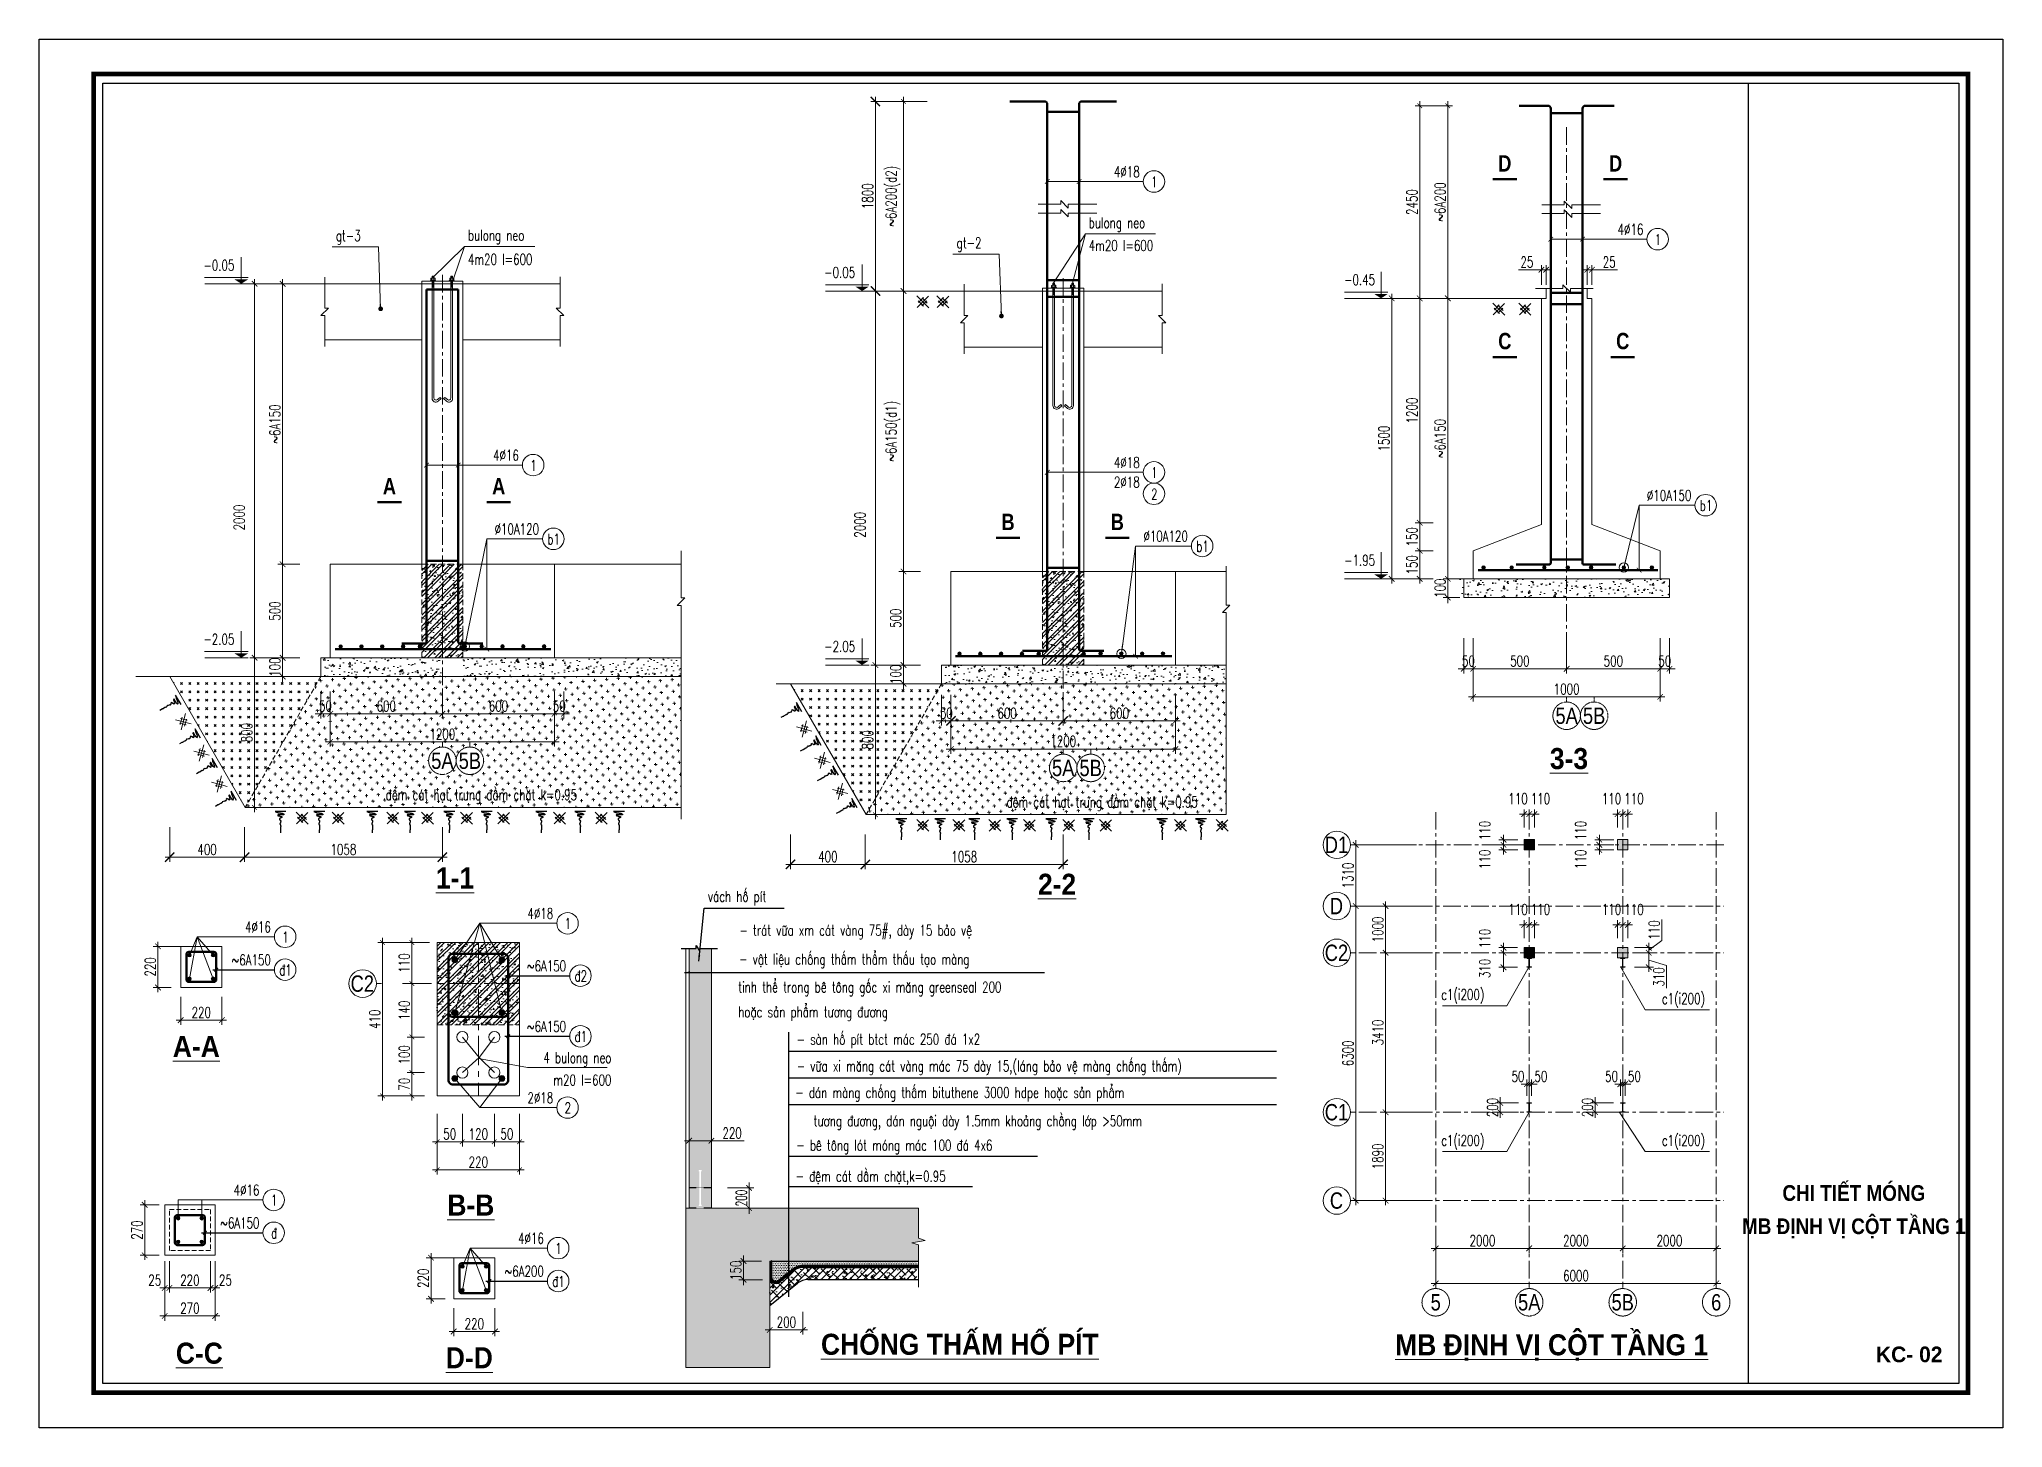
# Model space of a CAD drawing. Header units: millimetres. Extents: x 61738 to 439738, y 60858 to 151243.
# Drawn here: x 103738 to 145738, y 84100 to 113800 of the extents above; entities that cross this region are included whole.
import ezdxf
from ezdxf.enums import TextEntityAlignment as Align

# ---------------------------------------------------------------- set-up
doc = ezdxf.new("R2010")
doc.units = ezdxf.units.MM
doc.linetypes.add('CENTER', pattern=[2, 1.25, -0.25, 0.25, -0.25])
doc.linetypes.add('HIDDEN', pattern=[0.375, 0.25, -0.125])
for name, color, linetype, lineweight in [('1-THEP1', 1, 'Continuous', 50), ('10-TEXT', 4, 'Continuous', 15), ('2-THEP2', 6, 'Continuous', 50), ('3-THAY', 7, 'Continuous', 18), ('5-DUT', 2, 'HIDDEN', 15), ('6-TRUC', 8, 'CENTER', 9), ('7-HATCH', 8, 'Continuous', 13), ('8-DIM', 8, 'Continuous', 15), ('9-SO HIEU', 8, 'Continuous', 15), ('TEXT', 7, 'Continuous', 25)]:
    doc.layers.add(name, color=color, linetype=linetype, lineweight=lineweight)
for name, color, linetype in [('Khungbo', 32, 'Continuous'), ('KICHTHUOC', 8, 'Continuous'), ('LASSEN', 7, 'Continuous'), ('MANH', 8, 'Continuous'), ('Net manh', 251, 'Continuous'), ('TEXT-Ghi chu', 7, 'Continuous')]:
    doc.layers.add(name, color=color, linetype=linetype)
doc.styles.add('A3 - Text 2.3', font='Vnsimli.shx', dxfattribs={"width": 0.7, "height": 230})
doc.styles.add('A3 - Text 3.5', font='VnArialH.TTF', dxfattribs={"width": 0.8, "height": 350})
doc.styles.add('A3 - Text 4.5', font='VnArialH-Bold.TTF', dxfattribs={"width": 0.9, "height": 450})
doc.styles.add('A3-Text 2.3', font='vnsimli.shx', dxfattribs={"width": 0.7, "height": 230, "bigfont": 'vn.shx'})
doc.styles.add('A3-Text 3.5', font='VnArialH-Bold.TTF', dxfattribs={"width": 0.8, "height": 350})
doc.styles.add('FONT 2', font='UTM Neo Sans IntelBold.ttf')
doc.styles.add('S1', font='vnsimli.shx', dxfattribs={"width": 0.75})
doc.styles.add('T1', font='Vnsimli.shx', dxfattribs={"width": 0.7})
doc.styles.add('T2', font='VnArialH.TTF', dxfattribs={"width": 0.8})
doc.dimstyles.new('A3-1-100', dxfattribs={"dimtxt": 200, "dimasz": 120, "dimexe": 100, "dimexo": 0, "dimgap": 50, "dimtad": 1, "dimdec": 0, "dimdsep": 49, "dimtxsty": 'A3-Text 2.3', "dimblk": 'ARCHTICK', "dimcen": 10, "dimdle": 100, "dimclrd": 8, "dimclre": 8, "dimclrt": 2, "dimadec": 0, "dimazin": 2, "dimtfac": 1, "dimtdec": 0, "dimtix": 1, "dimtmove": 1, "dimatfit": 3, "dimldrblk": 'DOT', "dimfxl": 1, "dimtolj": 1, "dimtzin": 0, "dimlwd": -1, "dimlwe": -1, "dimarcsym": 0})
doc.dimstyles.new('A3-1-100x2', dxfattribs={"dimtxt": 200, "dimasz": 120, "dimexe": 100, "dimexo": 0, "dimgap": 50, "dimtad": 1, "dimdec": 0, "dimlfac": 0.5, "dimdsep": 49, "dimtxsty": 'A3-Text 2.3', "dimblk": 'ARCHTICK', "dimcen": 10, "dimdle": 100, "dimclrd": 8, "dimclre": 8, "dimclrt": 2, "dimadec": 0, "dimazin": 2, "dimtfac": 1, "dimtdec": 0, "dimtix": 1, "dimtmove": 1, "dimatfit": 3, "dimldrblk": 'DOT', "dimfxl": 1, "dimtolj": 1, "dimtzin": 0, "dimlwd": -1, "dimlwe": -1, "dimarcsym": 0})
doc.dimstyles.new('A3-1-100x4', dxfattribs={"dimtxt": 200, "dimasz": 120, "dimexe": 100, "dimexo": 0, "dimgap": 50, "dimtad": 1, "dimdec": 0, "dimlfac": 0.25, "dimdsep": 49, "dimtxsty": 'A3-Text 2.3', "dimblk": 'ARCHTICK', "dimcen": 10, "dimdle": 100, "dimclrd": 8, "dimclre": 8, "dimclrt": 2, "dimadec": 0, "dimazin": 2, "dimtfac": 1, "dimtdec": 0, "dimtix": 1, "dimtmove": 1, "dimatfit": 3, "dimldrblk": 'DOT', "dimfxl": 1, "dimtolj": 1, "dimtzin": 0, "dimlwd": -1, "dimlwe": -1, "dimarcsym": 0})
doc.dimstyles.new('KT1-100x4', dxfattribs={"dimscale": 100, "dimtxt": 2.3, "dimasz": 0.006, "dimexe": 0.8, "dimexo": 0, "dimgap": 1.2, "dimtad": 1, "dimdec": 0, "dimlfac": 0.25, "dimrnd": 1, "dimdsep": 46, "dimtxsty": 'T1', "dimblk": 'DIMA', "dimcen": 0.09, "dimdle": 1.2, "dimclrd": 8, "dimclre": 8, "dimclrt": 7, "dimadec": 0, "dimazin": 0, "dimtfac": 1, "dimtdec": 0, "dimtix": 1, "dimtmove": 2, "dimatfit": 3, "dimldrblk": 'DIMA', "dimfxl": 1, "dimtolj": 1, "dimtzin": 0, "dimarcsym": 0})
doc.dimstyles.new('lead', dxfattribs={"dimscale": 150, "dimtxt": 3.6, "dimasz": 0.8, "dimexe": 0.6, "dimexo": 0, "dimgap": 0.8, "dimtad": 1, "dimdec": 0, "dimrnd": 1, "dimdsep": 46, "dimtxsty": 'S1', "dimblk": 'DIMA', "dimcen": 0.09, "dimdle": 1.2, "dimclrd": 8, "dimclre": 8, "dimclrt": 3, "dimadec": 0, "dimazin": 0, "dimtfac": 1, "dimtdec": 0, "dimtix": 1, "dimtmove": 2, "dimatfit": 3, "dimfxl": 1, "dimtolj": 1, "dimtzin": 0, "dimarcsym": 0})

msp = doc.modelspace()

# ---------------------------------------------------------------- texts
at = {"layer": '10-TEXT', "style": 'S1', "width": 0.7}
for s, p in [('4`18', (127277, 110852.1)), ('4`16', (138051.3, 109618.7)), ('4`16', (113997.7, 104786.2)), ('4`18', (127277, 104632.1)), ('2`18', (127277, 104212.1)), ('`10A150', (139078.2, 103927.7)), ('`10A120', (114429.4, 103208.7)), ('`10A120', (128308.8, 103054.7)), ('®Öm c¸t h¹t trung ®Çm chÆt k=0.95', (115240.8, 97524)), ('®Öm c¸t h¹t trung ®Çm chÆt k=0.95', (128520.2, 97370)), ('4`16', (108692.3, 94696.7)), ('4`18', (114732.8, 94984.1)), ('~6A150', (108692.3, 93991.6)), ('~6A150', (115008.7, 93862.9)), ('~6A150', (115008.7, 92568.3)), ('4 bulong neo', (115977.5, 91901.2)), ('m20 l=600', (115977.5, 91421.2)), ('2`18', (114732.8, 91042.9)), ('4`16', (108448.6, 89067.8)), ('~6A150', (108448.6, 88364.8)), ('4`16', (114532.3, 88036.7)), ('~6A200', (114532.3, 87331.6))]:
    msp.add_text(s, height=230, dxfattribs=at).set_placement(p, align=Align.RIGHT)
at = {"layer": '10-TEXT'}
for s, height, style, width, p in [('1', 230, 'S1', 0.7, (127590.4, 110636.2)), ('1', 230, 'S1', 0.7, (138364.6, 109402.7)), ('1', 230, 'S1', 0.7, (114311, 104570.2)), ('1', 230, 'S1', 0.7, (127590.4, 104416.2)), ('2', 230, 'S1', 0.7, (127590.4, 103956.2)), ('b1', 230, 'S1', 0.7, (139391.6, 103711.7)), ('b1', 230, 'S1', 0.7, (114742.7, 102992.7)), ('b1', 230, 'S1', 0.7, (128622.2, 102838.7)), ('%%U3-3', 450, 'A3 - Text 4.5', 0.9, (136460, 98189.3)), ('%%U1-1', 450, 'A3 - Text 4.5', 0.9, (112630.8, 95634)), ('%%U2-2', 450, 'A3 - Text 4.5', 0.9, (125510.2, 95500.1)), ('1', 230, 'S1', 0.7, (115046.2, 94768.2)), ('1', 230, 'S1', 0.7, (109005.6, 94480.7)), ('®1', 230, 'S1', 0.7, (109005.6, 93775.6)), ('®2', 230, 'S1', 0.7, (115322, 93646.9)), ('%%Ua-a', 450, 'A3 - Text 4.5', 0.9, (107097.9, 92032.1)), ('®1', 230, 'S1', 0.7, (115322, 92352.3)), ('2', 230, 'S1', 0.7, (115046.2, 90826.9)), ('1', 230, 'S1', 0.7, (108761.9, 88851.8)), ('%%Ub-b', 450, 'A3 - Text 4.5', 0.9, (112970, 88638.3)), ('CHI TIẾT MÓNG', 336, 'FONT 2', 0.9, (142553.8, 88953)), ('MB ĐỊNH VỊ CỘT TẦNG 1', 336, 'FONT 2', 0.9, (142553.8, 88241.6)), ('®', 230, 'S1', 0.7, (108761.9, 88148.8)), ('1', 230, 'S1', 0.7, (114845.6, 87820.7)), ('®1', 230, 'S1', 0.7, (114845.6, 87115.6)), ('%%Uchèng thÊm hè pÝt', 450, 'A3 - Text 4.5', 0.9, (123430, 85660)), ('%%Umb ®Þnh vÞ cét tÇng 1', 450, 'A3 - Text 4.5', 0.9, (136089.5, 85649.1)), ('%%Uc-c', 450, 'A3 - Text 4.5', 0.9, (107162.8, 85470)), ('%%Ud-d', 450, 'A3 - Text 4.5', 0.9, (112937.9, 85372.1))]:
    msp.add_text(s, height=height, dxfattribs=dict(at, style=style, width=width)).set_placement(p, align=Align.CENTER)
at = {"layer": '10-TEXT', "width": 0.7}
for s, style, p in [('gt-3', 'A3 - Text 2.3', (110082.8, 109484.5)), ('bulong neo', 'A3 - Text 2.3', (112907.8, 109494.5)), ('bulong neo', 'A3 - Text 2.3', (126187.2, 109760.5)), ('4m20 l=600', 'A3 - Text 2.3', (112907.8, 108977.3)), ('gt-2', 'A3 - Text 2.3', (123362.3, 109330.5)), ('4m20 l=600', 'A3 - Text 2.3', (126187.2, 109273.3)), ('-0.05', 'A3 - Text 2.3', (107249.5, 108851.5)), ('-0.05', 'A3 - Text 2.3', (120528.9, 108697.5)), ('-0.45', 'A3 - Text 2.3', (131649.8, 108540.6)), ('-1.95', 'A3 - Text 2.3', (131649.8, 102540.6)), ('-2.05', 'A3 - Text 2.3', (107249.5, 100851.5)), ('-2.05', 'A3 - Text 2.3', (120528.9, 100697.5)), ('v¸ch hè pÝt', 'A3-Text 2.3', (118040.8, 95350.1)), ('- tr¸t v÷a xm c¸t vµng 75#, dµy 15 b¶o vÖ ', 'A3-Text 2.3', (118715.9, 94626)), ('- vËt liÖu chèng thÊm thÈm thÊu t¹o mµng', 'A3-Text 2.3', (118709.3, 94007.8)), ('tinh thÓ trong bª t«ng gèc xi m¨ng greenseal 200 ', 'A3-Text 2.3', (118690.1, 93411.2)), ('c1(i200)', 'A3 - Text 2.3', (133726.2, 93250.2)), ('c1(i200)', 'A3 - Text 2.3', (138447.2, 93163.3)), ('hoÆc s¶n phÈm t\xad¬ng ®\xad¬ng', 'A3-Text 2.3', (118690.1, 92880)), ('- sµn hè pÝt btct m¸c 250 ®¸ 1x2', 'A3-Text 2.3', (119939.5, 92294.6)), ('- v÷a xi m¨ng c¸t vµng m¸c 75 dµy 15,(l¸ng b¶o vÖ mµng chèng thÊm)', 'A3-Text 2.3', (119941.7, 91723.5)), ('- d¸n mµng chèng thÊm bituthene 3000 hdpe hoÆc s¶n phÈm', 'A3-Text 2.3', (119911.5, 91155.9)), ('t\xad¬ng ®\xad¬ng, d¸n nguéi dµy 1.5mm kho¶ng chång líp >50mm', 'A3-Text 2.3', (120303.7, 90549)), ('c1(i200)', 'A3 - Text 2.3', (133726.2, 90130.2)), ('c1(i200)', 'A3 - Text 2.3', (138447.2, 90130.2)), ('- bª t«ng lãt mãng m¸c 100 ®¸ 4x6', 'A3-Text 2.3', (119932, 90028.5)), ('- ®Öm c¸t dÇm chÆt,k=0.95', 'A3-Text 2.3', (119918.3, 89365.3))]:
    msp.add_text(s, height=230, dxfattribs=dict(at, style=style)).set_placement(p)
at = {"layer": '10-TEXT', "style": 'FONT 2'}
msp.add_text('KC- 02', height=336, dxfattribs=at).set_placement((143737.7, 85668.5), align=Align.MIDDLE_CENTER)

# ---------------------------------------------------------------- blocks, each defined once
blk = doc.blocks.new('CDS12')
at = {"layer": 'Defpoints'}
blk.add_lwpolyline([(91835, 363353), (49835, 363353), (49835, 393053), (91835, 393053)], close=True, dxfattribs=at)
at = {"layer": 'Khungbo', "color": 1, "const_width": 100}
blk.add_lwpolyline([(91094, 364100), (50996, 364100), (50996, 392312), (91094, 392312)], close=True, dxfattribs=at)
at = {"layer": 'Khungbo', "color": 1}
for points in [[(90894, 364300), (51196, 364300), (51196, 392112), (90894, 392112)], [(90894, 392112), (90894, 364300), (86394, 364300), (86394, 392112)]]:
    blk.add_lwpolyline(points, close=True, dxfattribs=at)
blk = doc.blocks.new('_ArchTick')
at = {"color": 0, "linetype": 'ByBlock', "const_width": 0.15}
blk.add_lwpolyline([(-0.5, -0.5), (0.5, 0.5)], dxfattribs=at)
blk = doc.blocks.new('*D591')
at = {"layer": '8-DIM', "color": 8, "ltscale": 500, "transparency": 16777216}
for p, q in [((123041, 99778), (123041, 99118)), ((123241, 99778), (123241, 99118))]:
    blk.add_line(p, q, dxfattribs=at)
at = {"layer": '8-DIM', "color": 8, "linetype": 'ByBlock', "ltscale": 500, "transparency": 16777216}
for p, q in [((123041, 99218), (122921, 99218)), ((123041, 99218), (123241, 99218)), ((123241, 99218), (123361, 99218))]:
    blk.add_line(p, q, dxfattribs=at)
at = {"layer": 'Defpoints', "color": 0, "ltscale": 500, "transparency": 16777216}
for p in [(123041, 99778), (123241, 99778), (123241, 99218)]:
    blk.add_point(p, dxfattribs=at)
at = {"layer": '8-DIM', "color": 8, "ltscale": 500, "transparency": 16777216, "xscale": 120, "yscale": 120, "zscale": 120}
blk.add_blockref('_ArchTick', (123041, 99218), dxfattribs=at)
at = {"layer": '8-DIM', "color": 8, "ltscale": 500, "transparency": 16777216, "xscale": 120, "yscale": 120, "zscale": 120, "rotation": 180}
blk.add_blockref('_ArchTick', (123241, 99218), dxfattribs=at)
at = {"layer": '8-DIM', "color": 2, "ltscale": 500, "transparency": 16777216, "insert": (123141, 99383), "char_height": 230, "attachment_point": 5, "style": 'A3-Text 2.3'}
blk.add_mtext('\\A1;50', dxfattribs=at)
blk = doc.blocks.new('_Dot')
at = {"color": 0, "linetype": 'ByBlock', "lineweight": -2}
blk.add_line((-0.5, 0), (-1, 0), dxfattribs=at)
at = {"color": 0, "linetype": 'ByBlock', "const_width": 0.5}
blk.add_lwpolyline([(-0.25, 0, 1), (0.25, 0, 1)], format="xyb", close=True, dxfattribs=at)
blk = doc.blocks.new('*D580')
at = {"layer": '8-DIM', "color": 8, "ltscale": 500, "transparency": 16777216}
for p, q in [((122589, 100415), (122124, 100415)), ((122589, 100015), (122124, 100015))]:
    blk.add_line(p, q, dxfattribs=at)
at = {"layer": '8-DIM', "color": 8, "linetype": 'ByBlock', "ltscale": 500, "transparency": 16777216}
for p, q in [((122224, 100415), (122224, 100535)), ((122224, 100015), (122224, 100415)), ((122224, 100015), (122224, 99895))]:
    blk.add_line(p, q, dxfattribs=at)
at = {"layer": 'Defpoints', "color": 0, "ltscale": 500, "transparency": 16777216}
for p in [(122224, 100415), (122589, 100415), (122589, 100015)]:
    blk.add_point(p, dxfattribs=at)
at = {"layer": '8-DIM', "color": 8, "ltscale": 500, "transparency": 16777216, "xscale": 120, "yscale": 120, "zscale": 120}
for p, rotation in [((122224, 100415), 270), ((122224, 100015), 90)]:
    blk.add_blockref('_ArchTick', p, dxfattribs=dict(at, rotation=rotation))
at = {"layer": '8-DIM', "color": 2, "ltscale": 500, "transparency": 16777216, "insert": (122059, 100215), "char_height": 230, "attachment_point": 5, "rotation": 90, "style": 'A3-Text 2.3'}
blk.add_mtext('\\A1;100', dxfattribs=at)
blk = doc.blocks.new('*D581')
at = {"layer": '8-DIM', "color": 8, "linetype": 'ByBlock', "ltscale": 500, "transparency": 16777216}
blk.add_line((122224, 100315), (122224, 102515), dxfattribs=at)
at = {"layer": '8-DIM', "color": 8, "ltscale": 500, "transparency": 16777216}
for p, q in [((122589, 102415), (122124, 102415)), ((122589, 100415), (122124, 100415))]:
    blk.add_line(p, q, dxfattribs=at)
at = {"layer": 'Defpoints', "color": 0, "ltscale": 500, "transparency": 16777216}
for p in [(122224, 102415), (122589, 102415), (122589, 100415)]:
    blk.add_point(p, dxfattribs=at)
at = {"layer": '8-DIM', "color": 8, "ltscale": 500, "transparency": 16777216, "xscale": 120, "yscale": 120, "zscale": 120}
for p, rotation in [((122224, 102415), 90), ((122224, 100415), 270)]:
    blk.add_blockref('_ArchTick', p, dxfattribs=dict(at, rotation=rotation))
at = {"layer": '8-DIM', "color": 2, "ltscale": 500, "transparency": 16777216, "insert": (122059, 101415), "char_height": 230, "attachment_point": 5, "rotation": 90, "style": 'A3-Text 2.3'}
blk.add_mtext('\\A1;500', dxfattribs=at)
blk = doc.blocks.new('*D582')
at = {"layer": '8-DIM', "color": 8, "ltscale": 500, "transparency": 16777216}
for p, q in [((122589, 108415), (122124, 108415)), ((122589, 102415), (122124, 102415))]:
    blk.add_line(p, q, dxfattribs=at)
at = {"layer": '8-DIM', "color": 8, "linetype": 'ByBlock', "ltscale": 500, "transparency": 16777216}
blk.add_line((122224, 102315), (122224, 108515), dxfattribs=at)
at = {"layer": 'Defpoints', "color": 0, "ltscale": 500, "transparency": 16777216}
for p in [(122224, 108415), (122589, 108415), (122589, 102415)]:
    blk.add_point(p, dxfattribs=at)
at = {"layer": '8-DIM', "color": 8, "ltscale": 500, "transparency": 16777216, "xscale": 120, "yscale": 120, "zscale": 120}
for p, rotation in [((122224, 108415), 90), ((122224, 102415), 270)]:
    blk.add_blockref('_ArchTick', p, dxfattribs=dict(at, rotation=rotation))
at = {"layer": '8-DIM', "color": 2, "ltscale": 500, "transparency": 16777216, "insert": (121998, 105415), "char_height": 230, "attachment_point": 5, "rotation": 90, "style": 'A3-Text 2.3'}
blk.add_mtext('\\A1;~6A150(d1)', dxfattribs=at)
blk = doc.blocks.new('datTNen')
at = {"layer": '9-SO HIEU'}
for p, q in [((-134, -251), (164, 46)), ((-129, 36), (154, -246)), ((0, 0), (122, -122)), ((-96, -135), (34, -4)), ((-88, -80), (38, -206)), ((130, -76), (-4, -211))]:
    blk.add_line(p, q, dxfattribs=at)
blk = doc.blocks.new('*D583')
at = {"layer": '8-DIM', "color": 8, "ltscale": 500, "transparency": 16777216}
for p, q in [((122589, 108415), (121524, 108415)), ((122589, 100415), (121524, 100415))]:
    blk.add_line(p, q, dxfattribs=at)
at = {"layer": '8-DIM', "color": 8, "linetype": 'ByBlock', "ltscale": 500, "transparency": 16777216}
blk.add_line((121624, 108515), (121624, 100315), dxfattribs=at)
at = {"layer": 'Defpoints', "color": 0, "ltscale": 500, "transparency": 16777216}
for p in [(122589, 108415), (121624, 100415), (122589, 100415)]:
    blk.add_point(p, dxfattribs=at)
at = {"layer": '8-DIM', "color": 8, "ltscale": 500, "transparency": 16777216, "xscale": 120, "yscale": 120, "zscale": 120}
for p, rotation in [((121624, 108415), 90), ((121624, 100415), 270)]:
    blk.add_blockref('_ArchTick', p, dxfattribs=dict(at, rotation=rotation))
at = {"layer": '8-DIM', "color": 2, "ltscale": 500, "transparency": 16777216, "insert": (121294, 103415), "char_height": 230, "attachment_point": 5, "rotation": 90, "style": 'A3-Text 2.3'}
blk.add_mtext('\\A1;2000', dxfattribs=at)
blk = doc.blocks.new('*U449')
at = {"layer": '3-THAY', "color": 7}
for p, q in [((130, 1270), (151, 1278)), ((130, 1270), (151, 1278)), ((130, 1270), (151, 1278)), ((130, 1270), (151, 1278)), ((130, 1270), (151, 1278)), ((130, 1270), (151, 1278)), ((130, 1270), (151, 1278)), ((130, 1270), (130, 1232)), ((130, 1270), (130, 1232)), ((130, 1270), (130, 1232)), ((130, 1270), (130, 1232)), ((130, 1270), (130, 1232)), ((130, 1270), (130, 1232)), ((130, 1270), (130, 1232)), ((151, 1278), (175, 1278)), ((151, 1278), (175, 1278)), ((151, 1278), (175, 1278)), ((151, 1278), (175, 1278)), ((151, 1278), (175, 1278)), ((151, 1278), (175, 1278)), ((151, 1278), (175, 1278)), ((220, 1270), (199, 1278)), ((220, 1270), (199, 1278)), ((220, 1270), (199, 1278)), ((220, 1270), (199, 1278)), ((220, 1270), (199, 1278)), ((220, 1270), (199, 1278)), ((220, 1270), (199, 1278)), ((220, 1270), (220, 1232)), ((220, 1270), (220, 1232)), ((220, 1270), (220, 1232)), ((220, 1270), (220, 1232)), ((220, 1270), (220, 1232)), ((220, 1270), (220, 1232)), ((220, 1270), (220, 1232))]:
    blk.add_line(p, q, dxfattribs=at)
at = {"layer": '3-THAY'}
for p, q in [((130, 1270), (151, 1278)), ((130, 1270), (130, 1232)), ((151, 1278), (175, 1278)), ((153, 1270), (153, 1232)), ((156, 1311), (161, 1316)), ((156, 1311), (156, 1278)), ((161, 1316), (187, 1316)), ((199, 1278), (175, 1278)), ((192, 1311), (187, 1316)), ((192, 1311), (192, 1277)), ((195, 1270), (195, 1232)), ((220, 1270), (199, 1278)), ((220, 1270), (220, 1232)), ((119, 1223), (228, 1223)), ((119, 1223), (119, 1209)), ((130, 1232), (151, 1224)), ((130, 1232), (151, 1224)), ((130, 1232), (151, 1224)), ((130, 1232), (151, 1224)), ((130, 1232), (151, 1224)), ((130, 1232), (151, 1224)), ((130, 1232), (151, 1224)), ((130, 1232), (151, 1224)), ((199, 1224), (151, 1224)), ((156, 1209), (156, -1293)), ((192, 1209), (192, -1302)), ((220, 1232), (199, 1224)), ((220, 1232), (199, 1224)), ((220, 1232), (199, 1224)), ((220, 1232), (199, 1224)), ((220, 1232), (199, 1224)), ((220, 1232), (199, 1224)), ((220, 1232), (199, 1224)), ((220, 1232), (199, 1224)), ((228, 1223), (228, 1209)), ((22, -1279), (0, -1306)), ((0, -1306), (63, -1361)), ((22, -1279), (79, -1328))]:
    blk.add_line(p, q, dxfattribs=at)
for centre, radius, start, end in [((142, 1258), 16, 44.6984, 135.3016), ((174, 1223), 50.6, 66.2012, 115.0235), ((207, 1254), 19.8, 51.5421, 128.4579), ((142, 1244), 16, 224.6984, 315.3016), ((174, 1279), 50.6, 244.9765, 293.7988), ((207, 1248), 19.8, 231.5421, 308.4579), ((114, -1302), 77.8, 228.9825, 0), ((110, -1293), 46.7, 228.9825, 0)]:
    blk.add_arc(centre, radius, start, end, dxfattribs=at)
at = {"layer": '9-SO HIEU'}
for p, q in [((156, 1311), (192, 1308)), ((156, 1305), (192, 1302)), ((156, 1298), (192, 1295)), ((156, 1292), (192, 1289)), ((156, 1286), (192, 1283)), ((156, 1280), (192, 1277)), ((156, 1204), (192, 1202)), ((156, 1197), (192, 1195)), ((156, 1191), (192, 1188)), ((156, 1191), (192, 1188)), ((156, 1183), (192, 1180)), ((156, 1176), (192, 1173)), ((156, 1170), (192, 1167)), ((156, 1164), (192, 1161)), ((156, 1155), (192, 1153)), ((156, 1148), (192, 1146)), ((156, 1142), (192, 1140)), ((156, 1136), (192, 1134)), ((156, 1128), (192, 1125)), ((156, 1121), (192, 1118)), ((156, 1115), (192, 1112)), ((156, 1109), (192, 1106)), ((156, 1097), (192, 1094)), ((156, 1090), (192, 1087)), ((156, 1084), (192, 1081)), ((156, 1078), (192, 1075))]:
    blk.add_line(p, q, dxfattribs=at)
blk = doc.blocks.new('*D592')
at = {"layer": '8-DIM', "color": 8, "ltscale": 500, "transparency": 16777216}
for p, q in [((109761, 99850), (109761, 99272)), ((109961, 99850), (109961, 99272))]:
    blk.add_line(p, q, dxfattribs=at)
at = {"layer": '8-DIM', "color": 8, "linetype": 'ByBlock', "ltscale": 500, "transparency": 16777216}
for p, q in [((109761, 99372), (109641, 99372)), ((109761, 99372), (109961, 99372)), ((109961, 99372), (110081, 99372))]:
    blk.add_line(p, q, dxfattribs=at)
at = {"layer": 'Defpoints', "color": 0, "ltscale": 500, "transparency": 16777216}
for p in [(109761, 99850), (109961, 99850), (109961, 99372)]:
    blk.add_point(p, dxfattribs=at)
at = {"layer": '8-DIM', "color": 8, "ltscale": 500, "transparency": 16777216, "xscale": 120, "yscale": 120, "zscale": 120}
blk.add_blockref('_ArchTick', (109761, 99372), dxfattribs=at)
at = {"layer": '8-DIM', "color": 8, "ltscale": 500, "transparency": 16777216, "xscale": 120, "yscale": 120, "zscale": 120, "rotation": 180}
blk.add_blockref('_ArchTick', (109961, 99372), dxfattribs=at)
at = {"layer": '8-DIM', "color": 2, "ltscale": 500, "transparency": 16777216, "insert": (109861, 99537), "char_height": 230, "attachment_point": 5, "style": 'A3-Text 2.3'}
blk.add_mtext('\\A1;50', dxfattribs=at)
blk = doc.blocks.new('*D593')
at = {"layer": '8-DIM', "color": 8, "ltscale": 500, "transparency": 16777216}
for p, q in [((114761, 99850), (114761, 99272)), ((114961, 99850), (114961, 99272))]:
    blk.add_line(p, q, dxfattribs=at)
at = {"layer": '8-DIM', "color": 8, "linetype": 'ByBlock', "ltscale": 500, "transparency": 16777216}
for p, q in [((114761, 99372), (114641, 99372)), ((114761, 99372), (114961, 99372)), ((114961, 99372), (115081, 99372))]:
    blk.add_line(p, q, dxfattribs=at)
at = {"layer": 'Defpoints', "color": 0, "ltscale": 500, "transparency": 16777216}
for p in [(114761, 99850), (114961, 99850), (114961, 99372)]:
    blk.add_point(p, dxfattribs=at)
at = {"layer": '8-DIM', "color": 8, "ltscale": 500, "transparency": 16777216, "xscale": 120, "yscale": 120, "zscale": 120}
blk.add_blockref('_ArchTick', (114761, 99372), dxfattribs=at)
at = {"layer": '8-DIM', "color": 8, "ltscale": 500, "transparency": 16777216, "xscale": 120, "yscale": 120, "zscale": 120, "rotation": 180}
blk.add_blockref('_ArchTick', (114961, 99372), dxfattribs=at)
at = {"layer": '8-DIM', "color": 2, "ltscale": 500, "transparency": 16777216, "insert": (114861, 99537), "char_height": 230, "attachment_point": 5, "style": 'A3-Text 2.3'}
blk.add_mtext('\\A1;50', dxfattribs=at)
blk = doc.blocks.new('*D584')
at = {"layer": '8-DIM', "color": 8, "ltscale": 500, "transparency": 16777216}
for p, q in [((109310, 100569), (108844, 100569)), ((109310, 100169), (108844, 100169))]:
    blk.add_line(p, q, dxfattribs=at)
at = {"layer": '8-DIM', "color": 8, "linetype": 'ByBlock', "ltscale": 500, "transparency": 16777216}
for p, q in [((108944, 100569), (108944, 100689)), ((108944, 100169), (108944, 100569)), ((108944, 100169), (108944, 100049))]:
    blk.add_line(p, q, dxfattribs=at)
at = {"layer": 'Defpoints', "color": 0, "ltscale": 500, "transparency": 16777216}
for p in [(108944, 100569), (109310, 100569), (109310, 100169)]:
    blk.add_point(p, dxfattribs=at)
at = {"layer": '8-DIM', "color": 8, "ltscale": 500, "transparency": 16777216, "xscale": 120, "yscale": 120, "zscale": 120}
for p, rotation in [((108944, 100569), 270), ((108944, 100169), 90)]:
    blk.add_blockref('_ArchTick', p, dxfattribs=dict(at, rotation=rotation))
at = {"layer": '8-DIM', "color": 2, "ltscale": 500, "transparency": 16777216, "insert": (108779, 100369), "char_height": 230, "attachment_point": 5, "rotation": 90, "style": 'A3-Text 2.3'}
blk.add_mtext('\\A1;100', dxfattribs=at)
blk = doc.blocks.new('*D585')
at = {"layer": '8-DIM', "color": 8, "ltscale": 500, "transparency": 16777216}
for p, q in [((109310, 102569), (108844, 102569)), ((109310, 100569), (108844, 100569))]:
    blk.add_line(p, q, dxfattribs=at)
at = {"layer": '8-DIM', "color": 8, "linetype": 'ByBlock', "ltscale": 500, "transparency": 16777216}
blk.add_line((108944, 100469), (108944, 102669), dxfattribs=at)
at = {"layer": 'Defpoints', "color": 0, "ltscale": 500, "transparency": 16777216}
for p in [(108944, 102569), (109310, 102569), (109310, 100569)]:
    blk.add_point(p, dxfattribs=at)
at = {"layer": '8-DIM', "color": 8, "ltscale": 500, "transparency": 16777216, "xscale": 120, "yscale": 120, "zscale": 120}
for p, rotation in [((108944, 102569), 90), ((108944, 100569), 270)]:
    blk.add_blockref('_ArchTick', p, dxfattribs=dict(at, rotation=rotation))
at = {"layer": '8-DIM', "color": 2, "ltscale": 500, "transparency": 16777216, "insert": (108779, 101569), "char_height": 230, "attachment_point": 5, "rotation": 90, "style": 'A3-Text 2.3'}
blk.add_mtext('\\A1;500', dxfattribs=at)
blk = doc.blocks.new('*D586')
at = {"layer": '8-DIM', "color": 8, "ltscale": 500, "transparency": 16777216}
for p, q in [((109310, 108569), (108844, 108569)), ((109310, 102569), (108844, 102569))]:
    blk.add_line(p, q, dxfattribs=at)
at = {"layer": '8-DIM', "color": 8, "linetype": 'ByBlock', "ltscale": 500, "transparency": 16777216}
blk.add_line((108944, 102469), (108944, 108669), dxfattribs=at)
at = {"layer": 'Defpoints', "color": 0, "ltscale": 500, "transparency": 16777216}
for p in [(108944, 108569), (109310, 108569), (109310, 102569)]:
    blk.add_point(p, dxfattribs=at)
at = {"layer": '8-DIM', "color": 8, "ltscale": 500, "transparency": 16777216, "xscale": 120, "yscale": 120, "zscale": 120}
for p, rotation in [((108944, 108569), 90), ((108944, 102569), 270)]:
    blk.add_blockref('_ArchTick', p, dxfattribs=dict(at, rotation=rotation))
at = {"layer": '8-DIM', "color": 2, "ltscale": 500, "transparency": 16777216, "insert": (108779, 105569), "char_height": 230, "attachment_point": 5, "rotation": 90, "style": 'A3-Text 2.3'}
blk.add_mtext('\\A1;~6A150', dxfattribs=at)
blk = doc.blocks.new('*D587')
at = {"layer": '8-DIM', "color": 8, "ltscale": 500, "transparency": 16777216}
for p, q in [((109310, 108569), (108244, 108569)), ((109310, 100569), (108244, 100569))]:
    blk.add_line(p, q, dxfattribs=at)
at = {"layer": '8-DIM', "color": 8, "linetype": 'ByBlock', "ltscale": 500, "transparency": 16777216}
blk.add_line((108344, 108669), (108344, 100469), dxfattribs=at)
at = {"layer": 'Defpoints', "color": 0, "ltscale": 500, "transparency": 16777216}
for p in [(109310, 108569), (108344, 100569), (109310, 100569)]:
    blk.add_point(p, dxfattribs=at)
at = {"layer": '8-DIM', "color": 8, "ltscale": 500, "transparency": 16777216, "xscale": 120, "yscale": 120, "zscale": 120}
for p, rotation in [((108344, 108569), 90), ((108344, 100569), 270)]:
    blk.add_blockref('_ArchTick', p, dxfattribs=dict(at, rotation=rotation))
at = {"layer": '8-DIM', "color": 2, "ltscale": 500, "transparency": 16777216, "insert": (108014, 103569), "char_height": 230, "attachment_point": 5, "rotation": 90, "style": 'A3-Text 2.3'}
blk.add_mtext('\\A1;2000', dxfattribs=at)
blk = doc.blocks.new('*U9')
at = {"layer": '10-TEXT'}
for p, q in [((17615, 449767), (17615, 450310)), ((16865, 449893), (17756, 449893)), ((16869, 449766), (17757, 449766))]:
    blk.add_line(p, q, dxfattribs=at)
at = {"layer": '10-TEXT', "color": 1}
blk.add_solid([(17756, 449858), (17615, 449767), (17473, 449858)], dxfattribs=at)
blk = doc.blocks.new('DK THEP')
at = {"layer": '7-HATCH'}
h = blk.add_hatch(color=1, dxfattribs=at)
edge = h.paths.add_edge_path()
edge.add_arc((0, 0), 36.1, 0, 360)
at = {"layer": '7-HATCH', "color": 0}
blk.add_circle((0, 0), 36.1, dxfattribs=at)
blk = doc.blocks.new('*D594')
at = {"layer": '8-DIM', "color": 8, "ltscale": 500, "transparency": 16777216}
for p, q in [((109961, 99850), (109961, 99272)), ((112361, 99850), (112361, 99272))]:
    blk.add_line(p, q, dxfattribs=at)
at = {"layer": '8-DIM', "color": 8, "linetype": 'ByBlock', "ltscale": 500, "transparency": 16777216}
blk.add_line((109861, 99372), (112461, 99372), dxfattribs=at)
at = {"layer": 'Defpoints', "color": 0, "ltscale": 500, "transparency": 16777216}
for p in [(109961, 99850), (112361, 99850), (112361, 99372)]:
    blk.add_point(p, dxfattribs=at)
at = {"layer": '8-DIM', "color": 8, "ltscale": 500, "transparency": 16777216, "xscale": 120, "yscale": 120, "zscale": 120, "rotation": 180}
blk.add_blockref('_ArchTick', (109961, 99372), dxfattribs=at)
at = {"layer": '8-DIM', "color": 8, "ltscale": 500, "transparency": 16777216, "xscale": 120, "yscale": 120, "zscale": 120}
blk.add_blockref('_ArchTick', (112361, 99372), dxfattribs=at)
at = {"layer": '8-DIM', "color": 2, "ltscale": 500, "transparency": 16777216, "insert": (111161, 99537), "char_height": 230, "attachment_point": 5, "style": 'A3-Text 2.3'}
blk.add_mtext('\\A1;600', dxfattribs=at)
blk = doc.blocks.new('*D595')
at = {"layer": '8-DIM', "color": 8, "ltscale": 500, "transparency": 16777216}
for p, q in [((112361, 99850), (112361, 99272)), ((114761, 99850), (114761, 99272))]:
    blk.add_line(p, q, dxfattribs=at)
at = {"layer": '8-DIM', "color": 8, "linetype": 'ByBlock', "ltscale": 500, "transparency": 16777216}
blk.add_line((112261, 99372), (114861, 99372), dxfattribs=at)
at = {"layer": 'Defpoints', "color": 0, "ltscale": 500, "transparency": 16777216}
for p in [(112361, 99850), (114761, 99850), (114761, 99372)]:
    blk.add_point(p, dxfattribs=at)
at = {"layer": '8-DIM', "color": 8, "ltscale": 500, "transparency": 16777216, "xscale": 120, "yscale": 120, "zscale": 120, "rotation": 180}
blk.add_blockref('_ArchTick', (112361, 99372), dxfattribs=at)
at = {"layer": '8-DIM', "color": 8, "ltscale": 500, "transparency": 16777216, "xscale": 120, "yscale": 120, "zscale": 120}
blk.add_blockref('_ArchTick', (114761, 99372), dxfattribs=at)
at = {"layer": '8-DIM', "color": 2, "ltscale": 500, "transparency": 16777216, "insert": (113561, 99537), "char_height": 230, "attachment_point": 5, "style": 'A3-Text 2.3'}
blk.add_mtext('\\A1;600', dxfattribs=at)
blk = doc.blocks.new('*D596')
at = {"layer": '8-DIM', "color": 8, "ltscale": 500, "transparency": 16777216}
for p, q in [((109961, 99850), (109961, 98672)), ((114761, 99850), (114761, 98672))]:
    blk.add_line(p, q, dxfattribs=at)
at = {"layer": '8-DIM', "color": 8, "linetype": 'ByBlock', "ltscale": 500, "transparency": 16777216}
blk.add_line((109861, 98772), (114861, 98772), dxfattribs=at)
at = {"layer": 'Defpoints', "color": 0, "ltscale": 500, "transparency": 16777216}
for p in [(109961, 99850), (114761, 99850), (114761, 98772)]:
    blk.add_point(p, dxfattribs=at)
at = {"layer": '8-DIM', "color": 8, "ltscale": 500, "transparency": 16777216, "xscale": 120, "yscale": 120, "zscale": 120, "rotation": 180}
blk.add_blockref('_ArchTick', (109961, 98772), dxfattribs=at)
at = {"layer": '8-DIM', "color": 8, "ltscale": 500, "transparency": 16777216, "xscale": 120, "yscale": 120, "zscale": 120}
blk.add_blockref('_ArchTick', (114761, 98772), dxfattribs=at)
at = {"layer": '8-DIM', "color": 2, "ltscale": 500, "transparency": 16777216, "insert": (112361, 98937), "char_height": 230, "attachment_point": 5, "style": 'A3-Text 2.3'}
blk.add_mtext('\\A1;1200', dxfattribs=at)
blk = doc.blocks.new('Truc X')
at = {"layer": '6-TRUC', "color": 2}
blk.add_line((0, 0), (0, 150), dxfattribs=at)
blk.add_circle((0, -400), 400, dxfattribs=at)
at = {"layer": '6-TRUC', "color": 2, "style": 'A3 - Text 3.5', "width": 0.8}
blk.add_attdef('1', text='', height=500, dxfattribs=at).set_placement((-13, -400), align=Align.MIDDLE_CENTER)
blk = doc.blocks.new('Mat cat KC - Ngang')
at = {"layer": '10-TEXT', "color": 5, "const_width": 50}
blk.add_lwpolyline([(259, 0), (-259, 0)], dxfattribs=at)
at = {"layer": '10-TEXT', "color": 3, "ltscale": 500, "style": 'A3-Text 3.5', "width": 0.8}
blk.add_attdef('3', text='', height=350, dxfattribs=at).set_placement((0, 166), align=Align.CENTER)
blk = doc.blocks.new('*D573')
at = {"layer": '8-DIM', "color": 8, "ltscale": 400, "transparency": 16777216}
for p, q in [((109310, 100569), (108244, 100569)), ((109310, 97369), (108244, 97369))]:
    blk.add_line(p, q, dxfattribs=at)
at = {"layer": '8-DIM', "color": 8, "linetype": 'ByBlock', "ltscale": 400, "transparency": 16777216}
blk.add_line((108344, 100669), (108344, 97269), dxfattribs=at)
at = {"layer": 'Defpoints', "color": 0, "ltscale": 400, "transparency": 16777216}
for p in [(109310, 100569), (108344, 97369), (109310, 97369)]:
    blk.add_point(p, dxfattribs=at)
at = {"layer": '8-DIM', "color": 8, "ltscale": 400, "transparency": 16777216, "xscale": 100, "yscale": 100, "zscale": 100}
for p, rotation in [((108344, 100569), 90), ((108344, 97369), 270)]:
    blk.add_blockref('_ArchTick', p, dxfattribs=dict(at, rotation=rotation))
at = {"layer": '8-DIM', "color": 2, "ltscale": 400, "transparency": 16777216, "insert": (108179, 98969), "char_height": 230, "attachment_point": 5, "rotation": 90, "style": 'A3-Text 2.3'}
blk.add_mtext('\\A1;800', dxfattribs=at)
blk = doc.blocks.new('datTN')
at = {"layer": 'MANH'}
for p, q in [((-135, 0), (135, 0)), ((135, 0), (119, 0)), ((119, 0), (119, -4)), ((-83, -60), (-83, -76)), ((-78, -60), (-83, -60)), ((-83, -76), (-46, -76)), ((-78, -56), (-78, -60)), ((-74, -56), (-78, -56)), ((-74, -52), (-74, -56)), ((-66, -52), (-74, -52)), ((-66, -48), (-66, -52)), ((-54, -48), (-66, -48)), ((-54, -44), (-54, -48)), ((-50, -44), (-54, -44)), ((-34, -40), (-50, -40)), ((-50, -40), (-50, -44)), ((-46, -76), (-46, -80)), ((-46, -80), (70, -80)), ((-34, -36), (-34, -40)), ((-2, -36), (-34, -36)), ((-14, -125), (-34, -125)), ((-34, -125), (-34, -149)), ((-34, -149), (-26, -149)), ((-26, -149), (-26, -153)), ((-26, -153), (-18, -153)), ((-18, -153), (-18, -157)), ((-18, -157), (-6, -157)), ((-14, -121), (-14, -125)), ((-2, -121), (-14, -121)), ((-10, -233), (-10, -241)), ((-6, -233), (-10, -233)), ((-10, -241), (-6, -241)), ((-6, -157), (-6, -161)), ((-6, -161), (-2, -161)), ((-6, -225), (-6, -233)), ((-2, -225), (-6, -225)), ((-6, -241), (-6, -249)), ((-6, -249), (-2, -249)), ((-6, -350), (-6, -366)), ((-2, -350), (-6, -350)), ((-6, -366), (-2, -366)), ((-6, -446), (-2, -446)), ((-2, -446), (-6, -446)), ((-2, -32), (-2, -36)), ((18, -32), (-2, -32)), ((-2, -113), (-2, -121)), ((6, -113), (-2, -113)), ((-2, -161), (-2, -165)), ((-2, -165), (6, -165)), ((-2, -217), (-2, -225)), ((2, -217), (-2, -217)), ((-2, -249), (-2, -261)), ((-2, -261), (2, -261)), ((-2, -330), (-2, -350)), ((6, -330), (-2, -330)), ((-2, -366), (-2, -446)), ((-2, -446), (-2, -450)), ((-2, -450), (2, -450)), ((2, -209), (2, -217)), ((10, -209), (2, -209)), ((2, -261), (2, -286)), ((2, -286), (10, -286)), ((2, -450), (2, -525)), ((6, -109), (6, -113)), ((18, -109), (6, -109)), ((6, -165), (6, -169)), ((6, -169), (14, -169)), ((6, -322), (6, -330)), ((10, -322), (6, -322)), ((10, -205), (10, -209)), ((22, -205), (10, -205)), ((10, -286), (10, -298)), ((10, -298), (14, -298)), ((10, -314), (10, -322)), ((14, -314), (10, -314)), ((14, -169), (14, -173)), ((14, -173), (22, -173)), ((14, -298), (14, -314)), ((62, -28), (18, -28)), ((18, -28), (18, -32)), ((62, -105), (18, -105)), ((18, -105), (18, -109)), ((22, -173), (22, -205)), ((62, -24), (62, -28)), ((70, -24), (62, -24)), ((62, -101), (62, -105)), ((66, -101), (62, -101)), ((66, -88), (66, -101)), ((70, -88), (66, -88)), ((70, -20), (70, -24)), ((78, -20), (70, -20)), ((70, -80), (70, -88)), ((78, -16), (78, -20)), ((91, -16), (78, -16)), ((91, -12), (91, -16)), ((103, -12), (91, -12)), ((103, -8), (103, -12)), ((111, -8), (103, -8)), ((111, -4), (111, -8)), ((119, -4), (111, -4))]:
    blk.add_line(p, q, dxfattribs=at)
blk = doc.blocks.new('*D574')
at = {"layer": '8-DIM', "color": 8, "ltscale": 400, "transparency": 16777216}
for p, q in [((106528, 96944), (106528, 96204)), ((108129, 96944), (108129, 96204))]:
    blk.add_line(p, q, dxfattribs=at)
at = {"layer": '8-DIM', "color": 8, "linetype": 'ByBlock', "ltscale": 400, "transparency": 16777216}
blk.add_line((106428, 96304), (108229, 96304), dxfattribs=at)
at = {"layer": 'Defpoints', "color": 0, "ltscale": 400, "transparency": 16777216}
for p in [(106528, 96944), (108129, 96944), (108129, 96304)]:
    blk.add_point(p, dxfattribs=at)
at = {"layer": '8-DIM', "color": 8, "ltscale": 400, "transparency": 16777216, "xscale": 200, "yscale": 200, "zscale": 200, "rotation": 180}
blk.add_blockref('_ArchTick', (106528, 96304), dxfattribs=at)
at = {"layer": '8-DIM', "color": 8, "ltscale": 400, "transparency": 16777216, "xscale": 200, "yscale": 200, "zscale": 200}
blk.add_blockref('_ArchTick', (108129, 96304), dxfattribs=at)
at = {"layer": '8-DIM', "color": 2, "ltscale": 400, "transparency": 16777216, "insert": (107329, 96469), "char_height": 230, "attachment_point": 5, "style": 'A3-Text 2.3'}
blk.add_mtext('\\A1;400', dxfattribs=at)
blk = doc.blocks.new('_Origin')
at = {"color": 0, "linetype": 'ByBlock', "lineweight": -2}
blk.add_line((0, 0), (-1, 0), dxfattribs=at)
blk.add_circle((0, 0), 0.5, dxfattribs=at)
blk = doc.blocks.new('*D575')
at = {"layer": '8-DIM', "color": 8, "ltscale": 400, "transparency": 16777216}
for p, q in [((108129, 96944), (108129, 96204)), ((112361, 96944), (112361, 96204))]:
    blk.add_line(p, q, dxfattribs=at)
at = {"layer": '8-DIM', "color": 8, "linetype": 'ByBlock', "ltscale": 400, "transparency": 16777216}
blk.add_line((108029, 96304), (112461, 96304), dxfattribs=at)
at = {"layer": 'Defpoints', "color": 0, "ltscale": 400, "transparency": 16777216}
for p in [(108129, 96944), (112361, 96944), (112361, 96304)]:
    blk.add_point(p, dxfattribs=at)
at = {"layer": '8-DIM', "color": 8, "ltscale": 400, "transparency": 16777216, "xscale": 200, "yscale": 200, "zscale": 200, "rotation": 180}
blk.add_blockref('_ArchTick', (108129, 96304), dxfattribs=at)
at = {"layer": '8-DIM', "color": 8, "ltscale": 400, "transparency": 16777216, "xscale": 200, "yscale": 200, "zscale": 200}
blk.add_blockref('_ArchTick', (112361, 96304), dxfattribs=at)
at = {"layer": '8-DIM', "color": 2, "ltscale": 400, "transparency": 16777216, "insert": (110245, 96469), "char_height": 230, "attachment_point": 5, "style": 'A3-Text 2.3'}
blk.add_mtext('\\A1;1058', dxfattribs=at)
blk = doc.blocks.new('*D588')
at = {"layer": '8-DIM', "color": 8, "ltscale": 500, "transparency": 16777216}
for p, q in [((125641, 99778), (125641, 99118)), ((128041, 99778), (128041, 99118))]:
    blk.add_line(p, q, dxfattribs=at)
at = {"layer": '8-DIM', "color": 8, "linetype": 'ByBlock', "ltscale": 500, "transparency": 16777216}
blk.add_line((125541, 99218), (128141, 99218), dxfattribs=at)
at = {"layer": 'Defpoints', "color": 0, "ltscale": 500, "transparency": 16777216}
for p in [(125641, 99778), (128041, 99778), (128041, 99218)]:
    blk.add_point(p, dxfattribs=at)
at = {"layer": '8-DIM', "color": 8, "ltscale": 500, "transparency": 16777216, "xscale": 120, "yscale": 120, "zscale": 120, "rotation": 180}
blk.add_blockref('_ArchTick', (125641, 99218), dxfattribs=at)
at = {"layer": '8-DIM', "color": 8, "ltscale": 500, "transparency": 16777216, "xscale": 120, "yscale": 120, "zscale": 120}
blk.add_blockref('_ArchTick', (128041, 99218), dxfattribs=at)
at = {"layer": '8-DIM', "color": 2, "ltscale": 500, "transparency": 16777216, "insert": (126841, 99383), "char_height": 230, "attachment_point": 5, "style": 'A3-Text 2.3'}
blk.add_mtext('\\A1;600', dxfattribs=at)
blk = doc.blocks.new('*D589')
at = {"layer": '8-DIM', "color": 8, "ltscale": 500, "transparency": 16777216}
for p, q in [((123241, 99778), (123241, 98518)), ((128041, 99778), (128041, 98518))]:
    blk.add_line(p, q, dxfattribs=at)
at = {"layer": '8-DIM', "color": 8, "linetype": 'ByBlock', "ltscale": 500, "transparency": 16777216}
blk.add_line((123141, 98618), (128141, 98618), dxfattribs=at)
at = {"layer": 'Defpoints', "color": 0, "ltscale": 500, "transparency": 16777216}
for p in [(123241, 99778), (128041, 99778), (128041, 98618)]:
    blk.add_point(p, dxfattribs=at)
at = {"layer": '8-DIM', "color": 8, "ltscale": 500, "transparency": 16777216, "xscale": 120, "yscale": 120, "zscale": 120, "rotation": 180}
blk.add_blockref('_ArchTick', (123241, 98618), dxfattribs=at)
at = {"layer": '8-DIM', "color": 8, "ltscale": 500, "transparency": 16777216, "xscale": 120, "yscale": 120, "zscale": 120}
blk.add_blockref('_ArchTick', (128041, 98618), dxfattribs=at)
at = {"layer": '8-DIM', "color": 2, "ltscale": 500, "transparency": 16777216, "insert": (125641, 98783), "char_height": 230, "attachment_point": 5, "style": 'A3-Text 2.3'}
blk.add_mtext('\\A1;1200', dxfattribs=at)
blk = doc.blocks.new('*D576')
at = {"layer": '8-DIM', "color": 8, "ltscale": 400, "transparency": 16777216}
for p, q in [((119808, 96790), (119808, 96050)), ((121408, 96790), (121408, 96050))]:
    blk.add_line(p, q, dxfattribs=at)
at = {"layer": '8-DIM', "color": 8, "linetype": 'ByBlock', "ltscale": 400, "transparency": 16777216}
blk.add_line((119708, 96150), (121508, 96150), dxfattribs=at)
at = {"layer": 'Defpoints', "color": 0, "ltscale": 400, "transparency": 16777216}
for p in [(119808, 96790), (121408, 96790), (121408, 96150)]:
    blk.add_point(p, dxfattribs=at)
at = {"layer": '8-DIM', "color": 8, "ltscale": 400, "transparency": 16777216, "xscale": 200, "yscale": 200, "zscale": 200, "rotation": 180}
blk.add_blockref('_ArchTick', (119808, 96150), dxfattribs=at)
at = {"layer": '8-DIM', "color": 8, "ltscale": 400, "transparency": 16777216, "xscale": 200, "yscale": 200, "zscale": 200}
blk.add_blockref('_ArchTick', (121408, 96150), dxfattribs=at)
at = {"layer": '8-DIM', "color": 2, "ltscale": 400, "transparency": 16777216, "insert": (120608, 96315), "char_height": 230, "attachment_point": 5, "style": 'A3-Text 2.3'}
blk.add_mtext('\\A1;400', dxfattribs=at)
blk = doc.blocks.new('*D577')
at = {"layer": '8-DIM', "color": 8, "ltscale": 400, "transparency": 16777216}
for p, q in [((121408, 96790), (121408, 96050)), ((125641, 96790), (125641, 96050))]:
    blk.add_line(p, q, dxfattribs=at)
at = {"layer": '8-DIM', "color": 8, "linetype": 'ByBlock', "ltscale": 400, "transparency": 16777216}
blk.add_line((121308, 96150), (125741, 96150), dxfattribs=at)
at = {"layer": 'Defpoints', "color": 0, "ltscale": 400, "transparency": 16777216}
for p in [(121408, 96790), (125641, 96790), (125641, 96150)]:
    blk.add_point(p, dxfattribs=at)
at = {"layer": '8-DIM', "color": 8, "ltscale": 400, "transparency": 16777216, "xscale": 200, "yscale": 200, "zscale": 200, "rotation": 180}
blk.add_blockref('_ArchTick', (121408, 96150), dxfattribs=at)
at = {"layer": '8-DIM', "color": 8, "ltscale": 400, "transparency": 16777216, "xscale": 200, "yscale": 200, "zscale": 200}
blk.add_blockref('_ArchTick', (125641, 96150), dxfattribs=at)
at = {"layer": '8-DIM', "color": 2, "ltscale": 400, "transparency": 16777216, "insert": (123525, 96315), "char_height": 230, "attachment_point": 5, "style": 'A3-Text 2.3'}
blk.add_mtext('\\A1;1058', dxfattribs=at)
blk = doc.blocks.new('*D590')
at = {"layer": '8-DIM', "color": 8, "ltscale": 400, "transparency": 16777216}
for p, q in [((123241, 99778), (123241, 99118)), ((125641, 99778), (125641, 99118))]:
    blk.add_line(p, q, dxfattribs=at)
at = {"layer": '8-DIM', "color": 8, "linetype": 'ByBlock', "ltscale": 400, "transparency": 16777216}
blk.add_line((123141, 99218), (125741, 99218), dxfattribs=at)
at = {"layer": 'Defpoints', "color": 0, "ltscale": 400, "transparency": 16777216}
for p in [(123241, 99778), (125641, 99778), (125641, 99218)]:
    blk.add_point(p, dxfattribs=at)
at = {"layer": '8-DIM', "color": 8, "ltscale": 400, "transparency": 16777216, "xscale": 200, "yscale": 200, "zscale": 200, "rotation": 180}
blk.add_blockref('_ArchTick', (123241, 99218), dxfattribs=at)
at = {"layer": '8-DIM', "color": 8, "ltscale": 400, "transparency": 16777216, "xscale": 200, "yscale": 200, "zscale": 200}
blk.add_blockref('_ArchTick', (125641, 99218), dxfattribs=at)
at = {"layer": '8-DIM', "color": 2, "ltscale": 400, "transparency": 16777216, "insert": (124441, 99383), "char_height": 230, "attachment_point": 5, "style": 'A3-Text 2.3'}
blk.add_mtext('\\A1;600', dxfattribs=at)
blk = doc.blocks.new('*D578')
at = {"layer": '8-DIM', "color": 8, "linetype": 'ByBlock', "ltscale": 400, "transparency": 16777216}
blk.add_line((121624, 108315), (121624, 112570), dxfattribs=at)
at = {"layer": '8-DIM', "color": 8, "ltscale": 400, "transparency": 16777216}
for p, q in [((122224, 112470), (121524, 112470)), ((122224, 108415), (121524, 108415))]:
    blk.add_line(p, q, dxfattribs=at)
at = {"layer": 'Defpoints', "color": 0, "ltscale": 400, "transparency": 16777216}
for p in [(121624, 112470), (122224, 112470), (122224, 108415)]:
    blk.add_point(p, dxfattribs=at)
at = {"layer": '8-DIM', "color": 8, "ltscale": 400, "transparency": 16777216, "xscale": 200, "yscale": 200, "zscale": 200}
for p, rotation in [((121624, 112470), 90), ((121624, 108415), 270)]:
    blk.add_blockref('_ArchTick', p, dxfattribs=dict(at, rotation=rotation))
at = {"layer": '8-DIM', "color": 2, "ltscale": 400, "transparency": 16777216, "insert": (121459, 110442), "char_height": 230, "attachment_point": 5, "rotation": 90, "style": 'A3-Text 2.3'}
blk.add_mtext('\\A1;1800', dxfattribs=at)
blk = doc.blocks.new('*D579')
at = {"layer": '8-DIM', "color": 8, "ltscale": 400, "transparency": 16777216}
for p, q in [((122589, 100415), (121524, 100415)), ((122589, 97215), (121524, 97215))]:
    blk.add_line(p, q, dxfattribs=at)
at = {"layer": '8-DIM', "color": 8, "linetype": 'ByBlock', "ltscale": 400, "transparency": 16777216}
blk.add_line((121624, 100515), (121624, 97115), dxfattribs=at)
at = {"layer": 'Defpoints', "color": 0, "ltscale": 400, "transparency": 16777216}
for p in [(122589, 100415), (121624, 97215), (122589, 97215)]:
    blk.add_point(p, dxfattribs=at)
at = {"layer": '8-DIM', "color": 8, "ltscale": 400, "transparency": 16777216, "xscale": 100, "yscale": 100, "zscale": 100}
for p, rotation in [((121624, 100415), 90), ((121624, 97215), 270)]:
    blk.add_blockref('_ArchTick', p, dxfattribs=dict(at, rotation=rotation))
at = {"layer": '8-DIM', "color": 2, "ltscale": 400, "transparency": 16777216, "insert": (121459, 98815), "char_height": 230, "attachment_point": 5, "rotation": 90, "style": 'A3-Text 2.3'}
blk.add_mtext('\\A1;800', dxfattribs=at)
blk = doc.blocks.new('*D597')
at = {"layer": '8-DIM', "color": 8, "ltscale": 500, "transparency": 16777216}
for p, q in [((134210, 100988), (134210, 100234)), ((134410, 100988), (134410, 100234))]:
    blk.add_line(p, q, dxfattribs=at)
at = {"layer": '8-DIM', "color": 8, "linetype": 'ByBlock', "ltscale": 500, "transparency": 16777216}
for p, q in [((134210, 100334), (134090, 100334)), ((134210, 100334), (134410, 100334)), ((134410, 100334), (134530, 100334))]:
    blk.add_line(p, q, dxfattribs=at)
at = {"layer": 'Defpoints', "color": 0, "ltscale": 500, "transparency": 16777216}
for p in [(134210, 100988), (134410, 100988), (134410, 100334)]:
    blk.add_point(p, dxfattribs=at)
at = {"layer": '8-DIM', "color": 8, "ltscale": 500, "transparency": 16777216, "xscale": 120, "yscale": 120, "zscale": 120}
blk.add_blockref('_ArchTick', (134210, 100334), dxfattribs=at)
at = {"layer": '8-DIM', "color": 8, "ltscale": 500, "transparency": 16777216, "xscale": 120, "yscale": 120, "zscale": 120, "rotation": 180}
blk.add_blockref('_ArchTick', (134410, 100334), dxfattribs=at)
at = {"layer": '8-DIM', "color": 2, "ltscale": 500, "transparency": 16777216, "insert": (134310, 100499), "char_height": 230, "attachment_point": 5, "style": 'A3-Text 2.3'}
blk.add_mtext('\\A1;50', dxfattribs=at)
blk = doc.blocks.new('*D598')
at = {"layer": '8-DIM', "color": 8, "ltscale": 500, "transparency": 16777216}
for p, q in [((138410, 100988), (138410, 100234)), ((138610, 100988), (138610, 100234))]:
    blk.add_line(p, q, dxfattribs=at)
at = {"layer": '8-DIM', "color": 8, "linetype": 'ByBlock', "ltscale": 500, "transparency": 16777216}
for p, q in [((138410, 100334), (138290, 100334)), ((138410, 100334), (138610, 100334)), ((138610, 100334), (138730, 100334))]:
    blk.add_line(p, q, dxfattribs=at)
at = {"layer": 'Defpoints', "color": 0, "ltscale": 500, "transparency": 16777216}
for p in [(138410, 100988), (138610, 100988), (138610, 100334)]:
    blk.add_point(p, dxfattribs=at)
at = {"layer": '8-DIM', "color": 8, "ltscale": 500, "transparency": 16777216, "xscale": 120, "yscale": 120, "zscale": 120}
blk.add_blockref('_ArchTick', (138410, 100334), dxfattribs=at)
at = {"layer": '8-DIM', "color": 8, "ltscale": 500, "transparency": 16777216, "xscale": 120, "yscale": 120, "zscale": 120, "rotation": 180}
blk.add_blockref('_ArchTick', (138610, 100334), dxfattribs=at)
at = {"layer": '8-DIM', "color": 2, "ltscale": 500, "transparency": 16777216, "insert": (138510, 100499), "char_height": 230, "attachment_point": 5, "style": 'A3-Text 2.3'}
blk.add_mtext('\\A1;50', dxfattribs=at)
blk = doc.blocks.new('*D599')
at = {"layer": '8-DIM', "color": 8, "linetype": 'ByBlock', "ltscale": 500, "transparency": 16777216}
blk.add_line((133268, 102958), (133268, 102158), dxfattribs=at)
at = {"layer": '8-DIM', "color": 8, "ltscale": 500, "transparency": 16777216}
for p, q in [((133554, 102858), (133168, 102858)), ((133554, 102258), (133168, 102258))]:
    blk.add_line(p, q, dxfattribs=at)
at = {"layer": 'Defpoints', "color": 0, "ltscale": 500, "transparency": 16777216}
for p in [(133554, 102858), (133268, 102258), (133554, 102258)]:
    blk.add_point(p, dxfattribs=at)
at = {"layer": '8-DIM', "color": 8, "ltscale": 500, "transparency": 16777216, "xscale": 120, "yscale": 120, "zscale": 120}
for p, rotation in [((133268, 102858), 90), ((133268, 102258), 270)]:
    blk.add_blockref('_ArchTick', p, dxfattribs=dict(at, rotation=rotation))
at = {"layer": '8-DIM', "color": 2, "ltscale": 500, "transparency": 16777216, "insert": (133103, 102558), "char_height": 230, "attachment_point": 5, "rotation": 90, "style": 'A3-Text 2.3'}
blk.add_mtext('\\A1;150', dxfattribs=at)
blk = doc.blocks.new('*D600')
at = {"layer": '8-DIM', "color": 8, "ltscale": 500, "transparency": 16777216}
for p, q in [((134410, 100988), (134410, 100234)), ((136410, 100988), (136410, 100234))]:
    blk.add_line(p, q, dxfattribs=at)
at = {"layer": '8-DIM', "color": 8, "linetype": 'ByBlock', "ltscale": 500, "transparency": 16777216}
blk.add_line((134310, 100334), (136510, 100334), dxfattribs=at)
at = {"layer": 'Defpoints', "color": 0, "ltscale": 500, "transparency": 16777216}
for p in [(134410, 100988), (136410, 100988), (136410, 100334)]:
    blk.add_point(p, dxfattribs=at)
at = {"layer": '8-DIM', "color": 8, "ltscale": 500, "transparency": 16777216, "xscale": 120, "yscale": 120, "zscale": 120, "rotation": 180}
blk.add_blockref('_ArchTick', (134410, 100334), dxfattribs=at)
at = {"layer": '8-DIM', "color": 8, "ltscale": 500, "transparency": 16777216, "xscale": 120, "yscale": 120, "zscale": 120}
blk.add_blockref('_ArchTick', (136410, 100334), dxfattribs=at)
at = {"layer": '8-DIM', "color": 2, "ltscale": 500, "transparency": 16777216, "insert": (135410, 100499), "char_height": 230, "attachment_point": 5, "style": 'A3-Text 2.3'}
blk.add_mtext('\\A1;500', dxfattribs=at)
blk = doc.blocks.new('*D601')
at = {"layer": '8-DIM', "color": 8, "ltscale": 500, "transparency": 16777216}
for p, q in [((136410, 100988), (136410, 100234)), ((138410, 100988), (138410, 100234))]:
    blk.add_line(p, q, dxfattribs=at)
at = {"layer": '8-DIM', "color": 8, "linetype": 'ByBlock', "ltscale": 500, "transparency": 16777216}
blk.add_line((136310, 100334), (138510, 100334), dxfattribs=at)
at = {"layer": 'Defpoints', "color": 0, "ltscale": 500, "transparency": 16777216}
for p in [(136410, 100988), (138410, 100988), (138410, 100334)]:
    blk.add_point(p, dxfattribs=at)
at = {"layer": '8-DIM', "color": 8, "ltscale": 500, "transparency": 16777216, "xscale": 120, "yscale": 120, "zscale": 120, "rotation": 180}
blk.add_blockref('_ArchTick', (136410, 100334), dxfattribs=at)
at = {"layer": '8-DIM', "color": 8, "ltscale": 500, "transparency": 16777216, "xscale": 120, "yscale": 120, "zscale": 120}
blk.add_blockref('_ArchTick', (138410, 100334), dxfattribs=at)
at = {"layer": '8-DIM', "color": 2, "ltscale": 500, "transparency": 16777216, "insert": (137410, 100499), "char_height": 230, "attachment_point": 5, "style": 'A3-Text 2.3'}
blk.add_mtext('\\A1;500', dxfattribs=at)
blk = doc.blocks.new('*D602')
at = {"layer": '8-DIM', "color": 8, "ltscale": 500, "transparency": 16777216}
for p, q in [((134410, 100988), (134410, 99634)), ((138410, 100988), (138410, 99634))]:
    blk.add_line(p, q, dxfattribs=at)
at = {"layer": '8-DIM', "color": 8, "linetype": 'ByBlock', "ltscale": 500, "transparency": 16777216}
blk.add_line((134310, 99734), (138510, 99734), dxfattribs=at)
at = {"layer": 'Defpoints', "color": 0, "ltscale": 500, "transparency": 16777216}
for p in [(134410, 100988), (138410, 100988), (138410, 99734)]:
    blk.add_point(p, dxfattribs=at)
at = {"layer": '8-DIM', "color": 8, "ltscale": 500, "transparency": 16777216, "xscale": 120, "yscale": 120, "zscale": 120, "rotation": 180}
blk.add_blockref('_ArchTick', (134410, 99734), dxfattribs=at)
at = {"layer": '8-DIM', "color": 8, "ltscale": 500, "transparency": 16777216, "xscale": 120, "yscale": 120, "zscale": 120}
blk.add_blockref('_ArchTick', (138410, 99734), dxfattribs=at)
at = {"layer": '8-DIM', "color": 2, "ltscale": 500, "transparency": 16777216, "insert": (136410, 99899), "char_height": 230, "attachment_point": 5, "style": 'A3-Text 2.3'}
blk.add_mtext('\\A1;1000', dxfattribs=at)
blk = doc.blocks.new('*D603')
at = {"layer": '8-DIM', "color": 8, "ltscale": 500, "transparency": 16777216}
for p, q in [((133554, 103458), (133168, 103458)), ((133554, 102858), (133168, 102858))]:
    blk.add_line(p, q, dxfattribs=at)
at = {"layer": '8-DIM', "color": 8, "linetype": 'ByBlock', "ltscale": 500, "transparency": 16777216}
blk.add_line((133268, 102758), (133268, 103558), dxfattribs=at)
at = {"layer": 'Defpoints', "color": 0, "ltscale": 500, "transparency": 16777216}
for p in [(133268, 103458), (133554, 103458), (133554, 102858)]:
    blk.add_point(p, dxfattribs=at)
at = {"layer": '8-DIM', "color": 8, "ltscale": 500, "transparency": 16777216, "xscale": 120, "yscale": 120, "zscale": 120}
for p, rotation in [((133268, 103458), 90), ((133268, 102858), 270)]:
    blk.add_blockref('_ArchTick', p, dxfattribs=dict(at, rotation=rotation))
at = {"layer": '8-DIM', "color": 2, "ltscale": 500, "transparency": 16777216, "insert": (133103, 103158), "char_height": 230, "attachment_point": 5, "rotation": 90, "style": 'A3-Text 2.3'}
blk.add_mtext('\\A1;150', dxfattribs=at)
blk = doc.blocks.new('*D604')
at = {"layer": '8-DIM', "color": 8, "ltscale": 500, "transparency": 16777216}
for p, q in [((134110, 108258), (133768, 108258)), ((134210, 102258), (133768, 102258))]:
    blk.add_line(p, q, dxfattribs=at)
at = {"layer": '8-DIM', "color": 8, "linetype": 'ByBlock', "ltscale": 500, "transparency": 16777216}
blk.add_line((133868, 102158), (133868, 108358), dxfattribs=at)
at = {"layer": 'Defpoints', "color": 0, "ltscale": 500, "transparency": 16777216}
for p in [(133868, 108258), (134110, 108258), (134210, 102258)]:
    blk.add_point(p, dxfattribs=at)
at = {"layer": '8-DIM', "color": 8, "ltscale": 500, "transparency": 16777216, "xscale": 120, "yscale": 120, "zscale": 120}
for p, rotation in [((133868, 108258), 90), ((133868, 102258), 270)]:
    blk.add_blockref('_ArchTick', p, dxfattribs=dict(at, rotation=rotation))
at = {"layer": '8-DIM', "color": 2, "ltscale": 500, "transparency": 16777216, "insert": (133703, 105258), "char_height": 230, "attachment_point": 5, "rotation": 90, "style": 'A3-Text 2.3'}
blk.add_mtext('\\A1;~6A150', dxfattribs=at)
blk = doc.blocks.new('*D605')
at = {"layer": '8-DIM', "color": 8, "ltscale": 500, "transparency": 16777216}
for p, q in [((134128, 102258), (133768, 102258)), ((134128, 101858), (133768, 101858))]:
    blk.add_line(p, q, dxfattribs=at)
at = {"layer": '8-DIM', "color": 8, "linetype": 'ByBlock', "ltscale": 500, "transparency": 16777216}
for p, q in [((133868, 102258), (133868, 102378)), ((133868, 102258), (133868, 101858)), ((133868, 101858), (133868, 101738))]:
    blk.add_line(p, q, dxfattribs=at)
at = {"layer": 'Defpoints', "color": 0, "ltscale": 500, "transparency": 16777216}
for p in [(134128, 102258), (133868, 101858), (134128, 101858)]:
    blk.add_point(p, dxfattribs=at)
at = {"layer": '8-DIM', "color": 8, "ltscale": 500, "transparency": 16777216, "xscale": 120, "yscale": 120, "zscale": 120}
for p, rotation in [((133868, 102258), 270), ((133868, 101858), 90)]:
    blk.add_blockref('_ArchTick', p, dxfattribs=dict(at, rotation=rotation))
at = {"layer": '8-DIM', "color": 2, "ltscale": 500, "transparency": 16777216, "insert": (133703, 102058), "char_height": 230, "attachment_point": 5, "rotation": 90, "style": 'A3-Text 2.3'}
blk.add_mtext('\\A1;100', dxfattribs=at)
blk = doc.blocks.new('*D606')
at = {"layer": '8-DIM', "color": 8, "ltscale": 500, "transparency": 16777216}
for p, q in [((133254, 108258), (132568, 108258)), ((133254, 102258), (132568, 102258))]:
    blk.add_line(p, q, dxfattribs=at)
at = {"layer": '8-DIM', "color": 8, "linetype": 'ByBlock', "ltscale": 500, "transparency": 16777216}
blk.add_line((132668, 102158), (132668, 108358), dxfattribs=at)
at = {"layer": 'Defpoints', "color": 0, "ltscale": 500, "transparency": 16777216}
for p in [(132668, 108258), (133254, 108258), (133254, 102258)]:
    blk.add_point(p, dxfattribs=at)
at = {"layer": '8-DIM', "color": 8, "ltscale": 500, "transparency": 16777216, "xscale": 120, "yscale": 120, "zscale": 120}
for p, rotation in [((132668, 108258), 90), ((132668, 102258), 270)]:
    blk.add_blockref('_ArchTick', p, dxfattribs=dict(at, rotation=rotation))
at = {"layer": '8-DIM', "color": 2, "ltscale": 500, "transparency": 16777216, "insert": (132503, 105258), "char_height": 230, "attachment_point": 5, "rotation": 90, "style": 'A3-Text 2.3'}
blk.add_mtext('\\A1;1500', dxfattribs=at)
blk = doc.blocks.new('*D607')
at = {"layer": '8-DIM', "color": 8, "linetype": 'ByBlock', "ltscale": 400, "transparency": 16777216}
for p, q in [((135380, 108870), (135870, 108870)), ((135770, 108870), (136070, 108870))]:
    blk.add_line(p, q, dxfattribs=at)
at = {"layer": '8-DIM', "color": 8, "ltscale": 400, "transparency": 16777216}
for p, q in [((135870, 108550), (135870, 108970)), ((135970, 108550), (135970, 108970))]:
    blk.add_line(p, q, dxfattribs=at)
at = {"layer": 'Defpoints', "color": 0, "ltscale": 400, "transparency": 16777216}
for p in [(135970, 108870), (135870, 108550), (135970, 108550)]:
    blk.add_point(p, dxfattribs=at)
at = {"layer": '8-DIM', "color": 8, "ltscale": 400, "transparency": 16777216, "xscale": 120, "yscale": 120, "zscale": 120, "rotation": 180}
blk.add_blockref('_ArchTick', (135870, 108870), dxfattribs=at)
at = {"layer": '8-DIM', "color": 8, "ltscale": 400, "transparency": 16777216, "xscale": 120, "yscale": 120, "zscale": 120}
blk.add_blockref('_ArchTick', (135970, 108870), dxfattribs=at)
at = {"layer": '8-DIM', "color": 2, "ltscale": 400, "transparency": 16777216, "insert": (135560, 109035), "char_height": 230, "attachment_point": 5, "style": 'A3-Text 2.3'}
blk.add_mtext('\\A1;25', dxfattribs=at)
blk = doc.blocks.new('*D608')
at = {"layer": '8-DIM', "color": 8, "linetype": 'ByBlock', "ltscale": 400, "transparency": 16777216}
for p, q in [((136750, 108870), (137050, 108870)), ((137500, 108870), (136950, 108870))]:
    blk.add_line(p, q, dxfattribs=at)
at = {"layer": '8-DIM', "color": 8, "ltscale": 400, "transparency": 16777216}
for p, q in [((136850, 108550), (136850, 108970)), ((136950, 108550), (136950, 108970))]:
    blk.add_line(p, q, dxfattribs=at)
at = {"layer": 'Defpoints', "color": 0, "ltscale": 400, "transparency": 16777216}
for p in [(136950, 108870), (136850, 108550), (136950, 108550)]:
    blk.add_point(p, dxfattribs=at)
at = {"layer": '8-DIM', "color": 8, "ltscale": 400, "transparency": 16777216, "xscale": 120, "yscale": 120, "zscale": 120, "rotation": 180}
blk.add_blockref('_ArchTick', (136850, 108870), dxfattribs=at)
at = {"layer": '8-DIM', "color": 8, "ltscale": 400, "transparency": 16777216, "xscale": 120, "yscale": 120, "zscale": 120}
blk.add_blockref('_ArchTick', (136950, 108870), dxfattribs=at)
at = {"layer": '8-DIM', "color": 2, "ltscale": 400, "transparency": 16777216, "insert": (137320, 109035), "char_height": 230, "attachment_point": 5, "style": 'A3-Text 2.3'}
blk.add_mtext('\\A1;25', dxfattribs=at)
blk = doc.blocks.new('COS')
at = {"color": 1, "linetype": 'Continuous', "const_width": 50}
blk.add_lwpolyline([(-63.64, -63.64), (63.64, 63.64)], dxfattribs=at)
blk = doc.blocks.new('DIMA')
at = {"color": 8, "linetype": 'Continuous'}
blk.add_line((120, 0), (-120, 0), dxfattribs=at)
at = {"color": 1, "linetype": 'Continuous'}
blk.add_blockref('COS', (0, 0), dxfattribs=at)
blk = doc.blocks.new('*D609')
at = {"layer": '8-DIM', "color": 8, "ltscale": 500, "transparency": 16777216}
for p, q in [((106421, 87660), (106421, 86390)), ((107501, 87660), (107501, 86390))]:
    blk.add_line(p, q, dxfattribs=at)
at = {"layer": '8-DIM', "color": 8, "linetype": 'ByBlock', "ltscale": 500, "transparency": 16777216}
blk.add_line((106321, 86490), (107601, 86490), dxfattribs=at)
at = {"layer": 'Defpoints', "color": 0, "ltscale": 500, "transparency": 16777216}
for p in [(106421, 87660), (107501, 87660), (107501, 86490)]:
    blk.add_point(p, dxfattribs=at)
at = {"layer": '8-DIM', "color": 8, "ltscale": 500, "transparency": 16777216, "xscale": 120, "yscale": 120, "zscale": 120, "rotation": 180}
blk.add_blockref('_ArchTick', (106421, 86490), dxfattribs=at)
at = {"layer": '8-DIM', "color": 8, "ltscale": 500, "transparency": 16777216, "xscale": 120, "yscale": 120, "zscale": 120}
blk.add_blockref('_ArchTick', (107501, 86490), dxfattribs=at)
at = {"layer": '8-DIM', "color": 2, "ltscale": 500, "transparency": 16777216, "insert": (106961, 86655), "char_height": 230, "attachment_point": 5, "style": 'A3-Text 2.3'}
blk.add_mtext('\\A1;270', dxfattribs=at)
blk = doc.blocks.new('*D610')
at = {"layer": '8-DIM', "color": 8, "ltscale": 500, "transparency": 16777216}
for p, q in [((106304, 88868), (105894, 88868)), ((106304, 87788), (105894, 87788))]:
    blk.add_line(p, q, dxfattribs=at)
at = {"layer": '8-DIM', "color": 8, "linetype": 'ByBlock', "ltscale": 500, "transparency": 16777216}
blk.add_line((105994, 88968), (105994, 87688), dxfattribs=at)
at = {"layer": 'Defpoints', "color": 0, "ltscale": 500, "transparency": 16777216}
for p in [(106304, 88868), (105994, 87788), (106304, 87788)]:
    blk.add_point(p, dxfattribs=at)
at = {"layer": '8-DIM', "color": 8, "ltscale": 500, "transparency": 16777216, "xscale": 120, "yscale": 120, "zscale": 120}
for p, rotation in [((105994, 88868), 90), ((105994, 87788), 270)]:
    blk.add_blockref('_ArchTick', p, dxfattribs=dict(at, rotation=rotation))
at = {"layer": '8-DIM', "color": 2, "ltscale": 500, "transparency": 16777216, "insert": (105829, 88328), "char_height": 230, "attachment_point": 5, "rotation": 90, "style": 'A3-Text 2.3'}
blk.add_mtext('\\A1;270', dxfattribs=at)
blk = doc.blocks.new('*D611')
at = {"layer": '8-DIM', "color": 8, "ltscale": 500, "transparency": 16777216}
for p, q in [((106421, 87660), (106421, 86990)), ((106521, 87660), (106521, 86990))]:
    blk.add_line(p, q, dxfattribs=at)
at = {"layer": '8-DIM', "color": 8, "linetype": 'ByBlock', "ltscale": 500, "transparency": 16777216}
blk.add_line((106321, 87090), (106621, 87090), dxfattribs=at)
at = {"layer": 'Defpoints', "color": 0, "ltscale": 500, "transparency": 16777216}
for p in [(106421, 87660), (106521, 87660), (106521, 87090)]:
    blk.add_point(p, dxfattribs=at)
at = {"layer": '8-DIM', "color": 8, "ltscale": 500, "transparency": 16777216, "xscale": 120, "yscale": 120, "zscale": 120, "rotation": 180}
blk.add_blockref('_ArchTick', (106421, 87090), dxfattribs=at)
at = {"layer": '8-DIM', "color": 8, "ltscale": 500, "transparency": 16777216, "xscale": 120, "yscale": 120, "zscale": 120}
blk.add_blockref('_ArchTick', (106521, 87090), dxfattribs=at)
at = {"layer": '8-DIM', "color": 2, "ltscale": 500, "transparency": 16777216, "insert": (106210, 87255), "char_height": 230, "attachment_point": 5, "style": 'A3-Text 2.3'}
blk.add_mtext('\\A1;25', dxfattribs=at)
blk = doc.blocks.new('*D612')
at = {"layer": '8-DIM', "color": 8, "ltscale": 500, "transparency": 16777216}
for p, q in [((106521, 87660), (106521, 86990)), ((107401, 87660), (107401, 86990))]:
    blk.add_line(p, q, dxfattribs=at)
at = {"layer": '8-DIM', "color": 8, "linetype": 'ByBlock', "ltscale": 500, "transparency": 16777216}
blk.add_line((106421, 87090), (107501, 87090), dxfattribs=at)
at = {"layer": 'Defpoints', "color": 0, "ltscale": 500, "transparency": 16777216}
for p in [(106521, 87660), (107401, 87660), (107401, 87090)]:
    blk.add_point(p, dxfattribs=at)
at = {"layer": '8-DIM', "color": 8, "ltscale": 500, "transparency": 16777216, "xscale": 120, "yscale": 120, "zscale": 120, "rotation": 180}
blk.add_blockref('_ArchTick', (106521, 87090), dxfattribs=at)
at = {"layer": '8-DIM', "color": 8, "ltscale": 500, "transparency": 16777216, "xscale": 120, "yscale": 120, "zscale": 120}
blk.add_blockref('_ArchTick', (107401, 87090), dxfattribs=at)
at = {"layer": '8-DIM', "color": 2, "ltscale": 500, "transparency": 16777216, "insert": (106961, 87255), "char_height": 230, "attachment_point": 5, "style": 'A3-Text 2.3'}
blk.add_mtext('\\A1;220', dxfattribs=at)
blk = doc.blocks.new('*D613')
at = {"layer": '8-DIM', "color": 8, "ltscale": 500, "transparency": 16777216}
for p, q in [((107401, 87660), (107401, 86990)), ((107501, 87660), (107501, 86990))]:
    blk.add_line(p, q, dxfattribs=at)
at = {"layer": '8-DIM', "color": 8, "linetype": 'ByBlock', "ltscale": 500, "transparency": 16777216}
blk.add_line((107301, 87090), (107601, 87090), dxfattribs=at)
at = {"layer": 'Defpoints', "color": 0, "ltscale": 500, "transparency": 16777216}
for p in [(107401, 87660), (107501, 87660), (107501, 87090)]:
    blk.add_point(p, dxfattribs=at)
at = {"layer": '8-DIM', "color": 8, "ltscale": 500, "transparency": 16777216, "xscale": 120, "yscale": 120, "zscale": 120, "rotation": 180}
blk.add_blockref('_ArchTick', (107401, 87090), dxfattribs=at)
at = {"layer": '8-DIM', "color": 8, "ltscale": 500, "transparency": 16777216, "xscale": 120, "yscale": 120, "zscale": 120}
blk.add_blockref('_ArchTick', (107501, 87090), dxfattribs=at)
at = {"layer": '8-DIM', "color": 2, "ltscale": 500, "transparency": 16777216, "insert": (107720, 87255), "char_height": 230, "attachment_point": 5, "style": 'A3-Text 2.3'}
blk.add_mtext('\\A1;25', dxfattribs=at)
blk = doc.blocks.new('*D623')
at = {"layer": '8-DIM', "color": 8, "ltscale": 500, "transparency": 16777216}
for p, q in [((106764, 93318), (106764, 92718)), ((107645, 93318), (107645, 92718))]:
    blk.add_line(p, q, dxfattribs=at)
at = {"layer": '8-DIM', "color": 8, "linetype": 'ByBlock', "ltscale": 500, "transparency": 16777216}
blk.add_line((107745, 92818), (106664, 92818), dxfattribs=at)
at = {"layer": 'Defpoints', "color": 0, "ltscale": 500, "transparency": 16777216}
for p in [(106764, 93318), (107645, 93318), (106764, 92818)]:
    blk.add_point(p, dxfattribs=at)
at = {"layer": '8-DIM', "color": 8, "ltscale": 500, "transparency": 16777216, "xscale": 120, "yscale": 120, "zscale": 120, "rotation": 180}
blk.add_blockref('_ArchTick', (106764, 92818), dxfattribs=at)
at = {"layer": '8-DIM', "color": 8, "ltscale": 500, "transparency": 16777216, "xscale": 120, "yscale": 120, "zscale": 120}
blk.add_blockref('_ArchTick', (107645, 92818), dxfattribs=at)
at = {"layer": '8-DIM', "color": 2, "ltscale": 500, "transparency": 16777216, "insert": (107204, 92983), "char_height": 230, "attachment_point": 5, "style": 'A3-Text 2.3'}
blk.add_mtext('\\A1;220', dxfattribs=at)
blk = doc.blocks.new('*D624')
at = {"layer": '8-DIM', "color": 8, "ltscale": 500, "transparency": 16777216}
for p, q in [((107205, 94397), (106178, 94397)), ((106560, 93516), (106178, 93516))]:
    blk.add_line(p, q, dxfattribs=at)
at = {"layer": '8-DIM', "color": 8, "linetype": 'ByBlock', "ltscale": 500, "transparency": 16777216}
blk.add_line((106278, 93416), (106278, 94497), dxfattribs=at)
at = {"layer": 'Defpoints', "color": 0, "ltscale": 500, "transparency": 16777216}
for p in [(106278, 94397), (107205, 94397), (106560, 93516)]:
    blk.add_point(p, dxfattribs=at)
at = {"layer": '8-DIM', "color": 8, "ltscale": 500, "transparency": 16777216, "xscale": 120, "yscale": 120, "zscale": 120}
for p, rotation in [((106278, 94397), 90), ((106278, 93516), 270)]:
    blk.add_blockref('_ArchTick', p, dxfattribs=dict(at, rotation=rotation))
at = {"layer": '8-DIM', "color": 2, "ltscale": 500, "transparency": 16777216, "insert": (106113, 93957), "char_height": 230, "attachment_point": 5, "rotation": 90, "style": 'A3-Text 2.3'}
blk.add_mtext('\\A1;220', dxfattribs=at)
blk = doc.blocks.new('*D614')
at = {"layer": '8-DIM', "color": 8, "linetype": 'ByBlock', "ltscale": 500, "transparency": 16777216}
blk.add_line((111710, 94580), (111710, 93500), dxfattribs=at)
at = {"layer": '8-DIM', "color": 8, "ltscale": 500, "transparency": 16777216}
for p, q in [((112086, 94480), (111610, 94480)), ((112086, 93600), (111610, 93600))]:
    blk.add_line(p, q, dxfattribs=at)
at = {"layer": 'Defpoints', "color": 0, "ltscale": 500, "transparency": 16777216}
for p in [(112086, 94480), (111710, 93600), (112086, 93600)]:
    blk.add_point(p, dxfattribs=at)
at = {"layer": '8-DIM', "color": 8, "ltscale": 500, "transparency": 16777216, "xscale": 100, "yscale": 100, "zscale": 100}
for p, rotation in [((111710, 94480), 90), ((111710, 93600), 270)]:
    blk.add_blockref('_ArchTick', p, dxfattribs=dict(at, rotation=rotation))
at = {"layer": '8-DIM', "color": 2, "ltscale": 500, "transparency": 16777216, "insert": (111545, 94040), "char_height": 230, "attachment_point": 5, "rotation": 90, "style": 'A3-Text 2.3'}
blk.add_mtext('\\A1;110', dxfattribs=at)
blk = doc.blocks.new('_None')
blk = doc.blocks.new('*D615')
at = {"layer": '8-DIM', "color": 8, "ltscale": 500, "transparency": 16777216}
for p, q in [((112251, 90818), (112251, 90118)), ((112789, 90818), (112789, 90118))]:
    blk.add_line(p, q, dxfattribs=at)
at = {"layer": '8-DIM', "color": 8, "linetype": 'ByBlock', "ltscale": 500, "transparency": 16777216}
blk.add_line((112151, 90218), (112889, 90218), dxfattribs=at)
at = {"layer": 'Defpoints', "color": 0, "ltscale": 500, "transparency": 16777216}
for p in [(112251, 90818), (112789, 90818), (112789, 90218)]:
    blk.add_point(p, dxfattribs=at)
at = {"layer": '8-DIM', "color": 8, "ltscale": 500, "transparency": 16777216, "xscale": 100, "yscale": 100, "zscale": 100, "rotation": 180}
blk.add_blockref('_ArchTick', (112251, 90218), dxfattribs=at)
at = {"layer": '8-DIM', "color": 8, "ltscale": 500, "transparency": 16777216, "xscale": 100, "yscale": 100, "zscale": 100}
blk.add_blockref('_ArchTick', (112789, 90218), dxfattribs=at)
at = {"layer": '8-DIM', "color": 2, "ltscale": 500, "transparency": 16777216, "insert": (112520, 90383), "char_height": 230, "attachment_point": 5, "style": 'A3-Text 2.3'}
blk.add_mtext('\\A1;50', dxfattribs=at)
blk = doc.blocks.new('*D616')
at = {"layer": '8-DIM', "color": 8, "ltscale": 500, "transparency": 16777216}
for p, q in [((112789, 90818), (112789, 90118)), ((113473, 90818), (113473, 90118))]:
    blk.add_line(p, q, dxfattribs=at)
at = {"layer": '8-DIM', "color": 8, "linetype": 'ByBlock', "ltscale": 500, "transparency": 16777216}
blk.add_line((112689, 90218), (113573, 90218), dxfattribs=at)
at = {"layer": 'Defpoints', "color": 0, "ltscale": 500, "transparency": 16777216}
for p in [(112789, 90818), (113473, 90818), (113473, 90218)]:
    blk.add_point(p, dxfattribs=at)
at = {"layer": '8-DIM', "color": 8, "ltscale": 500, "transparency": 16777216, "xscale": 100, "yscale": 100, "zscale": 100, "rotation": 180}
blk.add_blockref('_ArchTick', (112789, 90218), dxfattribs=at)
at = {"layer": '8-DIM', "color": 8, "ltscale": 500, "transparency": 16777216, "xscale": 100, "yscale": 100, "zscale": 100}
blk.add_blockref('_ArchTick', (113473, 90218), dxfattribs=at)
at = {"layer": '8-DIM', "color": 2, "ltscale": 500, "transparency": 16777216, "insert": (113131, 90383), "char_height": 230, "attachment_point": 5, "style": 'A3-Text 2.3'}
blk.add_mtext('\\A1;120', dxfattribs=at)
blk = doc.blocks.new('*D617')
at = {"layer": '8-DIM', "color": 8, "ltscale": 500, "transparency": 16777216}
for p, q in [((113473, 90818), (113473, 90118)), ((114011, 90818), (114011, 90118))]:
    blk.add_line(p, q, dxfattribs=at)
at = {"layer": '8-DIM', "color": 8, "linetype": 'ByBlock', "ltscale": 500, "transparency": 16777216}
blk.add_line((113373, 90218), (114111, 90218), dxfattribs=at)
at = {"layer": 'Defpoints', "color": 0, "ltscale": 500, "transparency": 16777216}
for p in [(113473, 90818), (114011, 90818), (114011, 90218)]:
    blk.add_point(p, dxfattribs=at)
at = {"layer": '8-DIM', "color": 8, "ltscale": 500, "transparency": 16777216, "xscale": 100, "yscale": 100, "zscale": 100, "rotation": 180}
blk.add_blockref('_ArchTick', (113473, 90218), dxfattribs=at)
at = {"layer": '8-DIM', "color": 8, "ltscale": 500, "transparency": 16777216, "xscale": 100, "yscale": 100, "zscale": 100}
blk.add_blockref('_ArchTick', (114011, 90218), dxfattribs=at)
at = {"layer": '8-DIM', "color": 2, "ltscale": 500, "transparency": 16777216, "insert": (113742, 90383), "char_height": 230, "attachment_point": 5, "style": 'A3-Text 2.3'}
blk.add_mtext('\\A1;50', dxfattribs=at)
blk = doc.blocks.new('*D618')
at = {"layer": '8-DIM', "color": 8, "ltscale": 500, "transparency": 16777216}
for p, q in [((111980, 91697), (111610, 91697)), ((111980, 91198), (111610, 91198))]:
    blk.add_line(p, q, dxfattribs=at)
at = {"layer": '8-DIM', "color": 8, "linetype": 'ByBlock', "ltscale": 500, "transparency": 16777216}
blk.add_line((111710, 91098), (111710, 91797), dxfattribs=at)
at = {"layer": 'Defpoints', "color": 0, "ltscale": 500, "transparency": 16777216}
for p in [(111710, 91697), (111980, 91697), (111980, 91198)]:
    blk.add_point(p, dxfattribs=at)
at = {"layer": '8-DIM', "color": 8, "ltscale": 500, "transparency": 16777216, "xscale": 100, "yscale": 100, "zscale": 100}
for p, rotation in [((111710, 91697), 90), ((111710, 91198), 270)]:
    blk.add_blockref('_ArchTick', p, dxfattribs=dict(at, rotation=rotation))
at = {"layer": '8-DIM', "color": 2, "ltscale": 500, "transparency": 16777216, "insert": (111545, 91447), "char_height": 230, "attachment_point": 5, "rotation": 90, "style": 'A3-Text 2.3'}
blk.add_mtext('\\A1;70', dxfattribs=at)
blk = doc.blocks.new('*D619')
at = {"layer": '8-DIM', "color": 8, "ltscale": 500, "transparency": 16777216}
for p, q in [((111980, 92457), (111610, 92457)), ((111980, 91697), (111610, 91697))]:
    blk.add_line(p, q, dxfattribs=at)
at = {"layer": '8-DIM', "color": 8, "linetype": 'ByBlock', "ltscale": 500, "transparency": 16777216}
blk.add_line((111710, 91597), (111710, 92557), dxfattribs=at)
at = {"layer": 'Defpoints', "color": 0, "ltscale": 500, "transparency": 16777216}
for p in [(111710, 92457), (111980, 92457), (111980, 91697)]:
    blk.add_point(p, dxfattribs=at)
at = {"layer": '8-DIM', "color": 8, "ltscale": 500, "transparency": 16777216, "xscale": 100, "yscale": 100, "zscale": 100}
for p, rotation in [((111710, 92457), 90), ((111710, 91697), 270)]:
    blk.add_blockref('_ArchTick', p, dxfattribs=dict(at, rotation=rotation))
at = {"layer": '8-DIM', "color": 2, "ltscale": 500, "transparency": 16777216, "insert": (111545, 92077), "char_height": 230, "attachment_point": 5, "rotation": 90, "style": 'A3-Text 2.3'}
blk.add_mtext('\\A1;100', dxfattribs=at)
blk = doc.blocks.new('*D620')
at = {"layer": '8-DIM', "color": 8, "ltscale": 500, "transparency": 16777216}
for p, q in [((112251, 90818), (112251, 89518)), ((114011, 90818), (114011, 89518))]:
    blk.add_line(p, q, dxfattribs=at)
at = {"layer": '8-DIM', "color": 8, "linetype": 'ByBlock', "ltscale": 500, "transparency": 16777216}
blk.add_line((112151, 89618), (114111, 89618), dxfattribs=at)
at = {"layer": 'Defpoints', "color": 0, "ltscale": 500, "transparency": 16777216}
for p in [(112251, 90818), (114011, 90818), (114011, 89618)]:
    blk.add_point(p, dxfattribs=at)
at = {"layer": '8-DIM', "color": 8, "ltscale": 500, "transparency": 16777216, "xscale": 100, "yscale": 100, "zscale": 100, "rotation": 180}
blk.add_blockref('_ArchTick', (112251, 89618), dxfattribs=at)
at = {"layer": '8-DIM', "color": 8, "ltscale": 500, "transparency": 16777216, "xscale": 100, "yscale": 100, "zscale": 100}
blk.add_blockref('_ArchTick', (114011, 89618), dxfattribs=at)
at = {"layer": '8-DIM', "color": 2, "ltscale": 500, "transparency": 16777216, "insert": (113131, 89783), "char_height": 230, "attachment_point": 5, "style": 'A3-Text 2.3'}
blk.add_mtext('\\A1;220', dxfattribs=at)
blk = doc.blocks.new('Truc Y')
at = {"layer": '10-TEXT', "color": 2}
blk.add_line((0, 0), (-150, 0), dxfattribs=at)
blk.add_circle((400, 0), 400, dxfattribs=at)
at = {"layer": '10-TEXT', "color": 2, "style": 'T2', "width": 0.8}
blk.add_attdef('A', text='', height=500, dxfattribs=at).set_placement((400, 13), align=Align.MIDDLE_CENTER)
blk = doc.blocks.new('*D621')
at = {"layer": '8-DIM', "color": 8, "linetype": 'ByBlock', "ltscale": 500, "transparency": 16777216}
blk.add_line((111710, 92357), (111710, 93700), dxfattribs=at)
at = {"layer": '8-DIM', "color": 8, "ltscale": 500, "transparency": 16777216}
for p, q in [((111980, 93600), (111610, 93600)), ((111980, 92457), (111610, 92457))]:
    blk.add_line(p, q, dxfattribs=at)
at = {"layer": 'Defpoints', "color": 0, "ltscale": 500, "transparency": 16777216}
for p in [(111710, 93600), (111980, 93600), (111980, 92457)]:
    blk.add_point(p, dxfattribs=at)
at = {"layer": '8-DIM', "color": 8, "ltscale": 500, "transparency": 16777216, "xscale": 100, "yscale": 100, "zscale": 100}
for p, rotation in [((111710, 93600), 90), ((111710, 92457), 270)]:
    blk.add_blockref('_ArchTick', p, dxfattribs=dict(at, rotation=rotation))
at = {"layer": '8-DIM', "color": 2, "ltscale": 500, "transparency": 16777216, "insert": (111545, 93028), "char_height": 230, "attachment_point": 5, "rotation": 90, "style": 'A3-Text 2.3'}
blk.add_mtext('\\A1;140', dxfattribs=at)
blk = doc.blocks.new('*D622')
at = {"layer": '8-DIM', "color": 8, "linetype": 'ByBlock', "ltscale": 500, "transparency": 16777216}
blk.add_line((111080, 91098), (111080, 94580), dxfattribs=at)
at = {"layer": '8-DIM', "color": 8, "ltscale": 500, "transparency": 16777216}
for p, q in [((112086, 94480), (110980, 94480)), ((111980, 91198), (110980, 91198))]:
    blk.add_line(p, q, dxfattribs=at)
at = {"layer": 'Defpoints', "color": 0, "ltscale": 500, "transparency": 16777216}
for p in [(111080, 94480), (112086, 94480), (111980, 91198)]:
    blk.add_point(p, dxfattribs=at)
at = {"layer": '8-DIM', "color": 8, "ltscale": 500, "transparency": 16777216, "xscale": 100, "yscale": 100, "zscale": 100}
for p, rotation in [((111080, 94480), 90), ((111080, 91198), 270)]:
    blk.add_blockref('_ArchTick', p, dxfattribs=dict(at, rotation=rotation))
at = {"layer": '8-DIM', "color": 2, "ltscale": 500, "transparency": 16777216, "insert": (110915, 92839), "char_height": 230, "attachment_point": 5, "rotation": 90, "style": 'A3-Text 2.3'}
blk.add_mtext('\\A1;410', dxfattribs=at)
blk = doc.blocks.new('*D631')
at = {"layer": '8-DIM', "color": 8, "ltscale": 100, "transparency": 16777216}
for p, q in [((133195, 90849), (132437, 90849)), ((133195, 88959), (132437, 88959))]:
    blk.add_line(p, q, dxfattribs=at)
at = {"layer": '8-DIM', "color": 8, "linetype": 'ByBlock', "ltscale": 100, "transparency": 16777216}
blk.add_line((132537, 88859), (132537, 90949), dxfattribs=at)
at = {"layer": 'Defpoints', "color": 0, "ltscale": 100, "transparency": 16777216}
for p in [(132537, 90849), (133195, 90849), (133195, 88959)]:
    blk.add_point(p, dxfattribs=at)
at = {"layer": '8-DIM', "color": 8, "ltscale": 100, "transparency": 16777216, "xscale": 120, "yscale": 120, "zscale": 120}
for p, rotation in [((132537, 90849), 90), ((132537, 88959), 270)]:
    blk.add_blockref('_ArchTick', p, dxfattribs=dict(at, rotation=rotation))
at = {"layer": '8-DIM', "color": 2, "ltscale": 100, "transparency": 16777216, "insert": (132372, 89904), "char_height": 230, "attachment_point": 5, "rotation": 90, "style": 'A3-Text 2.3'}
blk.add_mtext('\\A1;1890', dxfattribs=at)
blk = doc.blocks.new('*D632')
at = {"layer": '8-DIM', "color": 8, "ltscale": 100, "transparency": 16777216}
for p, q in [((133195, 94259), (132437, 94259)), ((133195, 90849), (132437, 90849))]:
    blk.add_line(p, q, dxfattribs=at)
at = {"layer": '8-DIM', "color": 8, "linetype": 'ByBlock', "ltscale": 100, "transparency": 16777216}
blk.add_line((132537, 90749), (132537, 94359), dxfattribs=at)
at = {"layer": 'Defpoints', "color": 0, "ltscale": 100, "transparency": 16777216}
for p in [(132537, 94259), (133195, 94259), (133195, 90849)]:
    blk.add_point(p, dxfattribs=at)
at = {"layer": '8-DIM', "color": 8, "ltscale": 100, "transparency": 16777216, "xscale": 120, "yscale": 120, "zscale": 120}
for p, rotation in [((132537, 94259), 90), ((132537, 90849), 270)]:
    blk.add_blockref('_ArchTick', p, dxfattribs=dict(at, rotation=rotation))
at = {"layer": '8-DIM', "color": 2, "ltscale": 100, "transparency": 16777216, "insert": (132372, 92554), "char_height": 230, "attachment_point": 5, "rotation": 90, "style": 'A3-Text 2.3'}
blk.add_mtext('\\A1;3410', dxfattribs=at)
blk = doc.blocks.new('*D633')
at = {"layer": '8-DIM', "color": 8, "linetype": 'ByBlock', "ltscale": 100, "transparency": 16777216}
blk.add_line((132537, 94159), (132537, 95359), dxfattribs=at)
at = {"layer": '8-DIM', "color": 8, "ltscale": 100, "transparency": 16777216}
for p, q in [((133195, 95259), (132437, 95259)), ((133195, 94259), (132437, 94259))]:
    blk.add_line(p, q, dxfattribs=at)
at = {"layer": 'Defpoints', "color": 0, "ltscale": 100, "transparency": 16777216}
for p in [(132537, 95259), (133195, 95259), (133195, 94259)]:
    blk.add_point(p, dxfattribs=at)
at = {"layer": '8-DIM', "color": 8, "ltscale": 100, "transparency": 16777216, "xscale": 120, "yscale": 120, "zscale": 120}
for p, rotation in [((132537, 95259), 90), ((132537, 94259), 270)]:
    blk.add_blockref('_ArchTick', p, dxfattribs=dict(at, rotation=rotation))
at = {"layer": '8-DIM', "color": 2, "ltscale": 100, "transparency": 16777216, "insert": (132372, 94759), "char_height": 230, "attachment_point": 5, "rotation": 90, "style": 'A3-Text 2.3'}
blk.add_mtext('\\A1;1000', dxfattribs=at)
blk = doc.blocks.new('*D634')
at = {"layer": '8-DIM', "color": 8, "linetype": 'ByBlock', "ltscale": 100, "transparency": 16777216}
blk.add_line((131898, 95159), (131898, 96669), dxfattribs=at)
at = {"layer": '8-DIM', "color": 8, "ltscale": 100, "transparency": 16777216}
for p, q in [((133195, 96569), (131798, 96569)), ((133195, 95259), (131798, 95259))]:
    blk.add_line(p, q, dxfattribs=at)
at = {"layer": 'Defpoints', "color": 0, "ltscale": 100, "transparency": 16777216}
for p in [(131898, 96569), (133195, 96569), (133195, 95259)]:
    blk.add_point(p, dxfattribs=at)
at = {"layer": '8-DIM', "color": 8, "ltscale": 100, "transparency": 16777216, "xscale": 120, "yscale": 120, "zscale": 120}
for p, rotation in [((131898, 96569), 90), ((131898, 95259), 270)]:
    blk.add_blockref('_ArchTick', p, dxfattribs=dict(at, rotation=rotation))
at = {"layer": '8-DIM', "color": 2, "ltscale": 100, "transparency": 16777216, "insert": (131733, 95914), "char_height": 230, "attachment_point": 5, "rotation": 90, "style": 'A3-Text 2.3'}
blk.add_mtext('\\A1;1310', dxfattribs=at)
blk = doc.blocks.new('*D635')
at = {"layer": '8-DIM', "color": 8, "linetype": 'ByBlock', "ltscale": 100, "transparency": 16777216}
blk.add_line((131898, 95359), (131898, 88859), dxfattribs=at)
at = {"layer": '8-DIM', "color": 8, "ltscale": 100, "transparency": 16777216}
for p, q in [((133195, 95259), (131798, 95259)), ((133195, 88959), (131798, 88959))]:
    blk.add_line(p, q, dxfattribs=at)
at = {"layer": 'Defpoints', "color": 0, "ltscale": 100, "transparency": 16777216}
for p in [(133195, 95259), (131898, 88959), (133195, 88959)]:
    blk.add_point(p, dxfattribs=at)
at = {"layer": '8-DIM', "color": 8, "ltscale": 100, "transparency": 16777216, "xscale": 120, "yscale": 120, "zscale": 120}
for p, rotation in [((131898, 95259), 90), ((131898, 88959), 270)]:
    blk.add_blockref('_ArchTick', p, dxfattribs=dict(at, rotation=rotation))
at = {"layer": '8-DIM', "color": 2, "ltscale": 100, "transparency": 16777216, "insert": (131733, 92109), "char_height": 230, "attachment_point": 5, "rotation": 90, "style": 'A3-Text 2.3'}
blk.add_mtext('\\A1;6300', dxfattribs=at)
blk = doc.blocks.new('*D636')
at = {"layer": '8-DIM', "color": 8, "ltscale": 100, "transparency": 16777216}
for p, q in [((133610, 88408), (133610, 87837)), ((135610, 88408), (135610, 87837))]:
    blk.add_line(p, q, dxfattribs=at)
at = {"layer": '8-DIM', "color": 8, "linetype": 'ByBlock', "ltscale": 100, "transparency": 16777216}
blk.add_line((133510, 87937), (135710, 87937), dxfattribs=at)
at = {"layer": 'Defpoints', "color": 0, "ltscale": 100, "transparency": 16777216}
for p in [(133610, 88408), (135610, 88408), (135610, 87937)]:
    blk.add_point(p, dxfattribs=at)
at = {"layer": '8-DIM', "color": 8, "ltscale": 100, "transparency": 16777216, "xscale": 120, "yscale": 120, "zscale": 120, "rotation": 180}
blk.add_blockref('_ArchTick', (133610, 87937), dxfattribs=at)
at = {"layer": '8-DIM', "color": 8, "ltscale": 100, "transparency": 16777216, "xscale": 120, "yscale": 120, "zscale": 120}
blk.add_blockref('_ArchTick', (135610, 87937), dxfattribs=at)
at = {"layer": '8-DIM', "color": 2, "ltscale": 100, "transparency": 16777216, "insert": (134610, 88102), "char_height": 230, "attachment_point": 5, "style": 'A3-Text 2.3'}
blk.add_mtext('\\A1;2000', dxfattribs=at)
blk = doc.blocks.new('*D637')
at = {"layer": '8-DIM', "color": 8, "ltscale": 100, "transparency": 16777216}
for p, q in [((135610, 88408), (135610, 87837)), ((137610, 88408), (137610, 87837))]:
    blk.add_line(p, q, dxfattribs=at)
at = {"layer": '8-DIM', "color": 8, "linetype": 'ByBlock', "ltscale": 100, "transparency": 16777216}
blk.add_line((135510, 87937), (137710, 87937), dxfattribs=at)
at = {"layer": 'Defpoints', "color": 0, "ltscale": 100, "transparency": 16777216}
for p in [(135610, 88408), (137610, 88408), (137610, 87937)]:
    blk.add_point(p, dxfattribs=at)
at = {"layer": '8-DIM', "color": 8, "ltscale": 100, "transparency": 16777216, "xscale": 120, "yscale": 120, "zscale": 120, "rotation": 180}
blk.add_blockref('_ArchTick', (135610, 87937), dxfattribs=at)
at = {"layer": '8-DIM', "color": 8, "ltscale": 100, "transparency": 16777216, "xscale": 120, "yscale": 120, "zscale": 120}
blk.add_blockref('_ArchTick', (137610, 87937), dxfattribs=at)
at = {"layer": '8-DIM', "color": 2, "ltscale": 100, "transparency": 16777216, "insert": (136610, 88102), "char_height": 230, "attachment_point": 5, "style": 'A3-Text 2.3'}
blk.add_mtext('\\A1;2000', dxfattribs=at)
blk = doc.blocks.new('*D638')
at = {"layer": '8-DIM', "color": 8, "ltscale": 100, "transparency": 16777216}
for p, q in [((137610, 88408), (137610, 87837)), ((139610, 88408), (139610, 87837))]:
    blk.add_line(p, q, dxfattribs=at)
at = {"layer": '8-DIM', "color": 8, "linetype": 'ByBlock', "ltscale": 100, "transparency": 16777216}
blk.add_line((137510, 87937), (139710, 87937), dxfattribs=at)
at = {"layer": 'Defpoints', "color": 0, "ltscale": 100, "transparency": 16777216}
for p in [(137610, 88408), (139610, 88408), (139610, 87937)]:
    blk.add_point(p, dxfattribs=at)
at = {"layer": '8-DIM', "color": 8, "ltscale": 100, "transparency": 16777216, "xscale": 120, "yscale": 120, "zscale": 120, "rotation": 180}
blk.add_blockref('_ArchTick', (137610, 87937), dxfattribs=at)
at = {"layer": '8-DIM', "color": 8, "ltscale": 100, "transparency": 16777216, "xscale": 120, "yscale": 120, "zscale": 120}
blk.add_blockref('_ArchTick', (139610, 87937), dxfattribs=at)
at = {"layer": '8-DIM', "color": 2, "ltscale": 100, "transparency": 16777216, "insert": (138610, 88102), "char_height": 230, "attachment_point": 5, "style": 'A3-Text 2.3'}
blk.add_mtext('\\A1;2000', dxfattribs=at)
blk = doc.blocks.new('*D639')
at = {"layer": '8-DIM', "color": 8, "ltscale": 100, "transparency": 16777216}
for p, q in [((133610, 88408), (133610, 87087)), ((139610, 88408), (139610, 87087))]:
    blk.add_line(p, q, dxfattribs=at)
at = {"layer": '8-DIM', "color": 8, "linetype": 'ByBlock', "ltscale": 100, "transparency": 16777216}
blk.add_line((139710, 87187), (133510, 87187), dxfattribs=at)
at = {"layer": 'Defpoints', "color": 0, "ltscale": 100, "transparency": 16777216}
for p in [(133610, 88408), (139610, 88408), (133610, 87187)]:
    blk.add_point(p, dxfattribs=at)
at = {"layer": '8-DIM', "color": 8, "ltscale": 100, "transparency": 16777216, "xscale": 120, "yscale": 120, "zscale": 120, "rotation": 180}
blk.add_blockref('_ArchTick', (133610, 87187), dxfattribs=at)
at = {"layer": '8-DIM', "color": 8, "ltscale": 100, "transparency": 16777216, "xscale": 120, "yscale": 120, "zscale": 120}
blk.add_blockref('_ArchTick', (139610, 87187), dxfattribs=at)
at = {"layer": '8-DIM', "color": 2, "ltscale": 100, "transparency": 16777216, "insert": (136610, 87352), "char_height": 230, "attachment_point": 5, "style": 'A3-Text 2.3'}
blk.add_mtext('\\A1;6000', dxfattribs=at)
blk = doc.blocks.new('*D640')
at = {"layer": '8-DIM', "color": 8, "ltscale": 100, "transparency": 16777216}
for p, q in [((135368, 96679), (134960, 96679)), ((135368, 96569), (134960, 96569))]:
    blk.add_line(p, q, dxfattribs=at)
at = {"layer": '8-DIM', "color": 8, "linetype": 'ByBlock', "ltscale": 100, "transparency": 16777216}
blk.add_line((135060, 96469), (135060, 96779), dxfattribs=at)
at = {"layer": 'Defpoints', "color": 0, "ltscale": 100, "transparency": 16777216}
for p in [(135060, 96679), (135368, 96679), (135368, 96569)]:
    blk.add_point(p, dxfattribs=at)
at = {"layer": '8-DIM', "color": 8, "ltscale": 100, "transparency": 16777216, "xscale": 120, "yscale": 120, "zscale": 120}
for p, rotation in [((135060, 96679), 90), ((135060, 96569), 270)]:
    blk.add_blockref('_ArchTick', p, dxfattribs=dict(at, rotation=rotation))
at = {"layer": '8-DIM', "color": 2, "ltscale": 100, "transparency": 16777216, "insert": (134660, 96875), "char_height": 230, "attachment_point": 5, "rotation": 90, "style": 'A3-Text 2.3'}
blk.add_mtext('\\A1;110', dxfattribs=at)
blk = doc.blocks.new('*D641')
at = {"layer": '8-DIM', "color": 8, "linetype": 'ByBlock', "ltscale": 100, "transparency": 16777216}
blk.add_line((135060, 96669), (135060, 96359), dxfattribs=at)
at = {"layer": '8-DIM', "color": 8, "ltscale": 100, "transparency": 16777216}
for p, q in [((135368, 96569), (134960, 96569)), ((135368, 96459), (134960, 96459))]:
    blk.add_line(p, q, dxfattribs=at)
at = {"layer": 'Defpoints', "color": 0, "ltscale": 100, "transparency": 16777216}
for p in [(135060, 96459), (135368, 96569), (135368, 96459)]:
    blk.add_point(p, dxfattribs=at)
at = {"layer": '8-DIM', "color": 8, "ltscale": 100, "transparency": 16777216, "xscale": 120, "yscale": 120, "zscale": 120}
for p, rotation in [((135060, 96569), 90), ((135060, 96459), 270)]:
    blk.add_blockref('_ArchTick', p, dxfattribs=dict(at, rotation=rotation))
at = {"layer": '8-DIM', "color": 2, "ltscale": 100, "transparency": 16777216, "insert": (134660, 96259), "char_height": 230, "attachment_point": 5, "rotation": 90, "style": 'A3-Text 2.3'}
blk.add_mtext('\\A1;110', dxfattribs=at)
blk = doc.blocks.new('*D642')
at = {"layer": '8-DIM', "color": 8, "ltscale": 100, "transparency": 16777216}
for p, q in [((135360, 94369), (134960, 94369)), ((135360, 94259), (134960, 94259))]:
    blk.add_line(p, q, dxfattribs=at)
at = {"layer": '8-DIM', "color": 8, "linetype": 'ByBlock', "ltscale": 100, "transparency": 16777216}
blk.add_line((135060, 94159), (135060, 94469), dxfattribs=at)
at = {"layer": 'Defpoints', "color": 0, "ltscale": 100, "transparency": 16777216}
for p in [(135060, 94369), (135360, 94369), (135360, 94259)]:
    blk.add_point(p, dxfattribs=at)
at = {"layer": '8-DIM', "color": 8, "ltscale": 100, "transparency": 16777216, "xscale": 120, "yscale": 120, "zscale": 120}
for p, rotation in [((135060, 94369), 90), ((135060, 94259), 270)]:
    blk.add_blockref('_ArchTick', p, dxfattribs=dict(at, rotation=rotation))
at = {"layer": '8-DIM', "color": 2, "ltscale": 100, "transparency": 16777216, "insert": (134660, 94565), "char_height": 230, "attachment_point": 5, "rotation": 90, "style": 'A3-Text 2.3'}
blk.add_mtext('\\A1;110', dxfattribs=at)
blk = doc.blocks.new('*D643')
at = {"layer": '8-DIM', "color": 8, "ltscale": 100, "transparency": 16777216}
for p, q in [((135360, 94259), (134960, 94259)), ((135360, 93949), (134960, 93949))]:
    blk.add_line(p, q, dxfattribs=at)
at = {"layer": '8-DIM', "color": 8, "linetype": 'ByBlock', "ltscale": 100, "transparency": 16777216}
blk.add_line((135060, 94359), (135060, 93849), dxfattribs=at)
at = {"layer": 'Defpoints', "color": 0, "ltscale": 100, "transparency": 16777216}
for p in [(135360, 94259), (135060, 93949), (135360, 93949)]:
    blk.add_point(p, dxfattribs=at)
at = {"layer": '8-DIM', "color": 8, "ltscale": 100, "transparency": 16777216, "xscale": 120, "yscale": 120, "zscale": 120}
for p, rotation in [((135060, 94259), 90), ((135060, 93949), 270)]:
    blk.add_blockref('_ArchTick', p, dxfattribs=dict(at, rotation=rotation))
at = {"layer": '8-DIM', "color": 2, "ltscale": 100, "transparency": 16777216, "insert": (134660, 93924), "char_height": 230, "attachment_point": 5, "rotation": 90, "style": 'A3-Text 2.3'}
blk.add_mtext('\\A1;310', dxfattribs=at)
blk = doc.blocks.new('*D644')
at = {"layer": '8-DIM', "color": 8, "ltscale": 100, "transparency": 16777216}
for p, q in [((135500, 94569), (135500, 94956)), ((135610, 94569), (135610, 94956))]:
    blk.add_line(p, q, dxfattribs=at)
at = {"layer": '8-DIM', "color": 8, "linetype": 'ByBlock', "ltscale": 100, "transparency": 16777216}
blk.add_line((135400, 94856), (135710, 94856), dxfattribs=at)
at = {"layer": 'Defpoints', "color": 0, "ltscale": 100, "transparency": 16777216}
for p in [(135500, 94569), (135610, 94856), (135610, 94569)]:
    blk.add_point(p, dxfattribs=at)
at = {"layer": '8-DIM', "color": 8, "ltscale": 100, "transparency": 16777216, "xscale": 120, "yscale": 120, "zscale": 120, "rotation": 180}
blk.add_blockref('_ArchTick', (135500, 94856), dxfattribs=at)
at = {"layer": '8-DIM', "color": 8, "ltscale": 100, "transparency": 16777216, "xscale": 120, "yscale": 120, "zscale": 120}
blk.add_blockref('_ArchTick', (135610, 94856), dxfattribs=at)
at = {"layer": '8-DIM', "color": 2, "ltscale": 100, "transparency": 16777216, "insert": (135370, 95186), "char_height": 230, "attachment_point": 5, "style": 'A3-Text 2.3'}
blk.add_mtext('\\A1;110', dxfattribs=at)
blk = doc.blocks.new('*D645')
at = {"layer": '8-DIM', "color": 8, "linetype": 'ByBlock', "ltscale": 100, "transparency": 16777216}
for p, q in [((138447, 94520), (138447, 94973)), ((138167, 94314), (138447, 94520)), ((138167, 94159), (138167, 94469))]:
    blk.add_line(p, q, dxfattribs=at)
at = {"layer": '8-DIM', "color": 8, "ltscale": 100, "transparency": 16777216}
for p, q in [((137860, 94369), (138267, 94369)), ((137860, 94259), (138267, 94259))]:
    blk.add_line(p, q, dxfattribs=at)
at = {"layer": 'Defpoints', "color": 0, "ltscale": 100, "transparency": 16777216}
for p in [(137860, 94369), (137860, 94259), (138167, 94369)]:
    blk.add_point(p, dxfattribs=at)
at = {"layer": '8-DIM', "color": 8, "ltscale": 100, "transparency": 16777216, "xscale": 120, "yscale": 120, "zscale": 120}
for p, rotation in [((138167, 94369), 90), ((138167, 94259), 270)]:
    blk.add_blockref('_ArchTick', p, dxfattribs=dict(at, rotation=rotation))
at = {"layer": '8-DIM', "color": 2, "ltscale": 100, "transparency": 16777216, "insert": (138282, 94746), "char_height": 230, "attachment_point": 5, "rotation": 90, "style": 'A3-Text 2.3'}
blk.add_mtext('\\A1;110', dxfattribs=at)
blk = doc.blocks.new('*D646')
at = {"layer": '8-DIM', "color": 8, "ltscale": 100, "transparency": 16777216}
for p, q in [((137860, 94259), (138267, 94259)), ((137860, 93949), (138267, 93949))]:
    blk.add_line(p, q, dxfattribs=at)
at = {"layer": '8-DIM', "color": 8, "linetype": 'ByBlock', "ltscale": 100, "transparency": 16777216}
for p, q in [((138167, 94359), (138167, 93849)), ((138167, 94104), (138547, 93985)), ((138547, 93985), (138547, 93502))]:
    blk.add_line(p, q, dxfattribs=at)
at = {"layer": 'Defpoints', "color": 0, "ltscale": 100, "transparency": 16777216}
for p in [(137860, 94259), (137860, 93949), (138167, 93949)]:
    blk.add_point(p, dxfattribs=at)
at = {"layer": '8-DIM', "color": 8, "ltscale": 100, "transparency": 16777216, "xscale": 120, "yscale": 120, "zscale": 120}
for p, rotation in [((138167, 94259), 90), ((138167, 93949), 270)]:
    blk.add_blockref('_ArchTick', p, dxfattribs=dict(at, rotation=rotation))
at = {"layer": '8-DIM', "color": 2, "ltscale": 100, "transparency": 16777216, "insert": (138382, 93743), "char_height": 230, "attachment_point": 5, "rotation": 90, "style": 'A3-Text 2.3'}
blk.add_mtext('\\A1;310', dxfattribs=at)
blk = doc.blocks.new('*D647')
at = {"layer": '8-DIM', "color": 8, "ltscale": 100, "transparency": 16777216}
for p, q in [((135610, 94569), (135610, 94956)), ((135720, 94569), (135720, 94956))]:
    blk.add_line(p, q, dxfattribs=at)
at = {"layer": '8-DIM', "color": 8, "linetype": 'ByBlock', "ltscale": 100, "transparency": 16777216}
blk.add_line((135820, 94856), (135510, 94856), dxfattribs=at)
at = {"layer": 'Defpoints', "color": 0, "ltscale": 100, "transparency": 16777216}
for p in [(135610, 94856), (135610, 94569), (135720, 94569)]:
    blk.add_point(p, dxfattribs=at)
at = {"layer": '8-DIM', "color": 8, "ltscale": 100, "transparency": 16777216, "xscale": 120, "yscale": 120, "zscale": 120, "rotation": 180}
blk.add_blockref('_ArchTick', (135610, 94856), dxfattribs=at)
at = {"layer": '8-DIM', "color": 8, "ltscale": 100, "transparency": 16777216, "xscale": 120, "yscale": 120, "zscale": 120}
blk.add_blockref('_ArchTick', (135720, 94856), dxfattribs=at)
at = {"layer": '8-DIM', "color": 2, "ltscale": 100, "transparency": 16777216, "insert": (135851, 95186), "char_height": 230, "attachment_point": 5, "style": 'A3-Text 2.3'}
blk.add_mtext('\\A1;110', dxfattribs=at)
blk = doc.blocks.new('*D648')
at = {"layer": '8-DIM', "color": 8, "linetype": 'ByBlock', "ltscale": 100, "transparency": 16777216}
blk.add_line((135400, 97226), (135710, 97226), dxfattribs=at)
at = {"layer": '8-DIM', "color": 8, "ltscale": 100, "transparency": 16777216}
for p, q in [((135500, 96939), (135500, 97326)), ((135610, 96939), (135610, 97326))]:
    blk.add_line(p, q, dxfattribs=at)
at = {"layer": 'Defpoints', "color": 0, "ltscale": 100, "transparency": 16777216}
for p in [(135610, 97226), (135500, 96939), (135610, 96939)]:
    blk.add_point(p, dxfattribs=at)
at = {"layer": '8-DIM', "color": 8, "ltscale": 100, "transparency": 16777216, "xscale": 120, "yscale": 120, "zscale": 120, "rotation": 180}
blk.add_blockref('_ArchTick', (135500, 97226), dxfattribs=at)
at = {"layer": '8-DIM', "color": 8, "ltscale": 100, "transparency": 16777216, "xscale": 120, "yscale": 120, "zscale": 120}
blk.add_blockref('_ArchTick', (135610, 97226), dxfattribs=at)
at = {"layer": '8-DIM', "color": 2, "ltscale": 100, "transparency": 16777216, "insert": (135370, 97556), "char_height": 230, "attachment_point": 5, "style": 'A3-Text 2.3'}
blk.add_mtext('\\A1;110', dxfattribs=at)
blk = doc.blocks.new('*D649')
at = {"layer": '8-DIM', "color": 8, "linetype": 'ByBlock', "ltscale": 100, "transparency": 16777216}
blk.add_line((135820, 97226), (135510, 97226), dxfattribs=at)
at = {"layer": '8-DIM', "color": 8, "ltscale": 100, "transparency": 16777216}
for p, q in [((135610, 96939), (135610, 97326)), ((135720, 96939), (135720, 97326))]:
    blk.add_line(p, q, dxfattribs=at)
at = {"layer": 'Defpoints', "color": 0, "ltscale": 100, "transparency": 16777216}
for p in [(135610, 97226), (135610, 96939), (135720, 96939)]:
    blk.add_point(p, dxfattribs=at)
at = {"layer": '8-DIM', "color": 8, "ltscale": 100, "transparency": 16777216, "xscale": 120, "yscale": 120, "zscale": 120, "rotation": 180}
blk.add_blockref('_ArchTick', (135610, 97226), dxfattribs=at)
at = {"layer": '8-DIM', "color": 8, "ltscale": 100, "transparency": 16777216, "xscale": 120, "yscale": 120, "zscale": 120}
blk.add_blockref('_ArchTick', (135720, 97226), dxfattribs=at)
at = {"layer": '8-DIM', "color": 2, "ltscale": 100, "transparency": 16777216, "insert": (135851, 97556), "char_height": 230, "attachment_point": 5, "style": 'A3-Text 2.3'}
blk.add_mtext('\\A1;110', dxfattribs=at)
blk = doc.blocks.new('*D650')
at = {"layer": '8-DIM', "color": 8, "linetype": 'ByBlock', "ltscale": 100, "transparency": 16777216}
blk.add_line((137400, 97226), (137710, 97226), dxfattribs=at)
at = {"layer": '8-DIM', "color": 8, "ltscale": 100, "transparency": 16777216}
for p, q in [((137500, 96939), (137500, 97326)), ((137610, 96939), (137610, 97326))]:
    blk.add_line(p, q, dxfattribs=at)
at = {"layer": 'Defpoints', "color": 0, "ltscale": 100, "transparency": 16777216}
for p in [(137610, 97226), (137500, 96939), (137610, 96939)]:
    blk.add_point(p, dxfattribs=at)
at = {"layer": '8-DIM', "color": 8, "ltscale": 100, "transparency": 16777216, "xscale": 120, "yscale": 120, "zscale": 120, "rotation": 180}
blk.add_blockref('_ArchTick', (137500, 97226), dxfattribs=at)
at = {"layer": '8-DIM', "color": 8, "ltscale": 100, "transparency": 16777216, "xscale": 120, "yscale": 120, "zscale": 120}
blk.add_blockref('_ArchTick', (137610, 97226), dxfattribs=at)
at = {"layer": '8-DIM', "color": 2, "ltscale": 100, "transparency": 16777216, "insert": (137370, 97556), "char_height": 230, "attachment_point": 5, "style": 'A3-Text 2.3'}
blk.add_mtext('\\A1;110', dxfattribs=at)
blk = doc.blocks.new('*D651')
at = {"layer": '8-DIM', "color": 8, "linetype": 'ByBlock', "ltscale": 100, "transparency": 16777216}
blk.add_line((137820, 97226), (137510, 97226), dxfattribs=at)
at = {"layer": '8-DIM', "color": 8, "ltscale": 100, "transparency": 16777216}
for p, q in [((137610, 96939), (137610, 97326)), ((137720, 96939), (137720, 97326))]:
    blk.add_line(p, q, dxfattribs=at)
at = {"layer": 'Defpoints', "color": 0, "ltscale": 100, "transparency": 16777216}
for p in [(137610, 97226), (137610, 96939), (137720, 96939)]:
    blk.add_point(p, dxfattribs=at)
at = {"layer": '8-DIM', "color": 8, "ltscale": 100, "transparency": 16777216, "xscale": 120, "yscale": 120, "zscale": 120, "rotation": 180}
blk.add_blockref('_ArchTick', (137610, 97226), dxfattribs=at)
at = {"layer": '8-DIM', "color": 8, "ltscale": 100, "transparency": 16777216, "xscale": 120, "yscale": 120, "zscale": 120}
blk.add_blockref('_ArchTick', (137720, 97226), dxfattribs=at)
at = {"layer": '8-DIM', "color": 2, "ltscale": 100, "transparency": 16777216, "insert": (137851, 97556), "char_height": 230, "attachment_point": 5, "style": 'A3-Text 2.3'}
blk.add_mtext('\\A1;110', dxfattribs=at)
blk = doc.blocks.new('*D652')
at = {"layer": '8-DIM', "color": 8, "ltscale": 100, "transparency": 16777216}
for p, q in [((137500, 94569), (137500, 94956)), ((137610, 94569), (137610, 94956))]:
    blk.add_line(p, q, dxfattribs=at)
at = {"layer": '8-DIM', "color": 8, "linetype": 'ByBlock', "ltscale": 100, "transparency": 16777216}
blk.add_line((137400, 94856), (137710, 94856), dxfattribs=at)
at = {"layer": 'Defpoints', "color": 0, "ltscale": 100, "transparency": 16777216}
for p in [(137500, 94569), (137610, 94856), (137610, 94569)]:
    blk.add_point(p, dxfattribs=at)
at = {"layer": '8-DIM', "color": 8, "ltscale": 100, "transparency": 16777216, "xscale": 120, "yscale": 120, "zscale": 120, "rotation": 180}
blk.add_blockref('_ArchTick', (137500, 94856), dxfattribs=at)
at = {"layer": '8-DIM', "color": 8, "ltscale": 100, "transparency": 16777216, "xscale": 120, "yscale": 120, "zscale": 120}
blk.add_blockref('_ArchTick', (137610, 94856), dxfattribs=at)
at = {"layer": '8-DIM', "color": 2, "ltscale": 100, "transparency": 16777216, "insert": (137370, 95186), "char_height": 230, "attachment_point": 5, "style": 'A3-Text 2.3'}
blk.add_mtext('\\A1;110', dxfattribs=at)
blk = doc.blocks.new('*D653')
at = {"layer": '8-DIM', "color": 8, "ltscale": 100, "transparency": 16777216}
for p, q in [((137610, 94569), (137610, 94956)), ((137720, 94569), (137720, 94956))]:
    blk.add_line(p, q, dxfattribs=at)
at = {"layer": '8-DIM', "color": 8, "linetype": 'ByBlock', "ltscale": 100, "transparency": 16777216}
blk.add_line((137820, 94856), (137510, 94856), dxfattribs=at)
at = {"layer": 'Defpoints', "color": 0, "ltscale": 100, "transparency": 16777216}
for p in [(137610, 94856), (137610, 94569), (137720, 94569)]:
    blk.add_point(p, dxfattribs=at)
at = {"layer": '8-DIM', "color": 8, "ltscale": 100, "transparency": 16777216, "xscale": 120, "yscale": 120, "zscale": 120, "rotation": 180}
blk.add_blockref('_ArchTick', (137610, 94856), dxfattribs=at)
at = {"layer": '8-DIM', "color": 8, "ltscale": 100, "transparency": 16777216, "xscale": 120, "yscale": 120, "zscale": 120}
blk.add_blockref('_ArchTick', (137720, 94856), dxfattribs=at)
at = {"layer": '8-DIM', "color": 2, "ltscale": 100, "transparency": 16777216, "insert": (137851, 95186), "char_height": 230, "attachment_point": 5, "style": 'A3-Text 2.3'}
blk.add_mtext('\\A1;110', dxfattribs=at)
blk = doc.blocks.new('*D654')
at = {"layer": '8-DIM', "color": 8, "ltscale": 100, "transparency": 16777216}
for p, q in [((137418, 96679), (137010, 96679)), ((137418, 96569), (137010, 96569))]:
    blk.add_line(p, q, dxfattribs=at)
at = {"layer": '8-DIM', "color": 8, "linetype": 'ByBlock', "ltscale": 100, "transparency": 16777216}
blk.add_line((137110, 96469), (137110, 96779), dxfattribs=at)
at = {"layer": 'Defpoints', "color": 0, "ltscale": 100, "transparency": 16777216}
for p in [(137110, 96679), (137418, 96679), (137418, 96569)]:
    blk.add_point(p, dxfattribs=at)
at = {"layer": '8-DIM', "color": 8, "ltscale": 100, "transparency": 16777216, "xscale": 120, "yscale": 120, "zscale": 120}
for p, rotation in [((137110, 96679), 90), ((137110, 96569), 270)]:
    blk.add_blockref('_ArchTick', p, dxfattribs=dict(at, rotation=rotation))
at = {"layer": '8-DIM', "color": 2, "ltscale": 100, "transparency": 16777216, "insert": (136710, 96875), "char_height": 230, "attachment_point": 5, "rotation": 90, "style": 'A3-Text 2.3'}
blk.add_mtext('\\A1;110', dxfattribs=at)
blk = doc.blocks.new('*D655')
at = {"layer": '8-DIM', "color": 8, "linetype": 'ByBlock', "ltscale": 100, "transparency": 16777216}
blk.add_line((137110, 96669), (137110, 96359), dxfattribs=at)
at = {"layer": '8-DIM', "color": 8, "ltscale": 100, "transparency": 16777216}
for p, q in [((137418, 96569), (137010, 96569)), ((137418, 96459), (137010, 96459))]:
    blk.add_line(p, q, dxfattribs=at)
at = {"layer": 'Defpoints', "color": 0, "ltscale": 100, "transparency": 16777216}
for p in [(137110, 96459), (137418, 96569), (137418, 96459)]:
    blk.add_point(p, dxfattribs=at)
at = {"layer": '8-DIM', "color": 8, "ltscale": 100, "transparency": 16777216, "xscale": 120, "yscale": 120, "zscale": 120}
for p, rotation in [((137110, 96569), 90), ((137110, 96459), 270)]:
    blk.add_blockref('_ArchTick', p, dxfattribs=dict(at, rotation=rotation))
at = {"layer": '8-DIM', "color": 2, "ltscale": 100, "transparency": 16777216, "insert": (136710, 96259), "char_height": 230, "attachment_point": 5, "rotation": 90, "style": 'A3-Text 2.3'}
blk.add_mtext('\\A1;110', dxfattribs=at)
blk = doc.blocks.new('*D625')
at = {"layer": '8-DIM', "color": 8, "linetype": 'ByBlock', "ltscale": 400, "transparency": 16777216}
for p, q in [((134990, 91049), (134990, 91169)), ((134990, 90849), (134990, 91049)), ((134990, 90849), (134990, 90729))]:
    blk.add_line(p, q, dxfattribs=at)
at = {"layer": '8-DIM', "color": 8, "ltscale": 400, "transparency": 16777216}
for p, q in [((135380, 91049), (134890, 91049)), ((135380, 90849), (134890, 90849))]:
    blk.add_line(p, q, dxfattribs=at)
at = {"layer": 'Defpoints', "color": 0, "ltscale": 400, "transparency": 16777216}
for p in [(134990, 91049), (135380, 91049), (135380, 90849)]:
    blk.add_point(p, dxfattribs=at)
at = {"layer": '8-DIM', "color": 8, "ltscale": 400, "transparency": 16777216, "xscale": 120, "yscale": 120, "zscale": 120}
for p, rotation in [((134990, 91049), 270), ((134990, 90849), 90)]:
    blk.add_blockref('_ArchTick', p, dxfattribs=dict(at, rotation=rotation))
at = {"layer": '8-DIM', "color": 2, "ltscale": 400, "transparency": 16777216, "insert": (134825, 90949), "char_height": 230, "attachment_point": 5, "rotation": 90, "style": 'A3-Text 2.3'}
blk.add_mtext('\\A1;200', dxfattribs=at)
blk = doc.blocks.new('*D626')
at = {"layer": '8-DIM', "color": 8, "linetype": 'ByBlock', "ltscale": 400, "transparency": 16777216}
for p, q in [((137020, 91049), (137020, 91169)), ((137020, 90849), (137020, 91049)), ((137020, 90849), (137020, 90729))]:
    blk.add_line(p, q, dxfattribs=at)
at = {"layer": '8-DIM', "color": 8, "ltscale": 400, "transparency": 16777216}
for p, q in [((137410, 91049), (136920, 91049)), ((137410, 90849), (136920, 90849))]:
    blk.add_line(p, q, dxfattribs=at)
at = {"layer": 'Defpoints', "color": 0, "ltscale": 400, "transparency": 16777216}
for p in [(137020, 91049), (137410, 91049), (137410, 90849)]:
    blk.add_point(p, dxfattribs=at)
at = {"layer": '8-DIM', "color": 8, "ltscale": 400, "transparency": 16777216, "xscale": 120, "yscale": 120, "zscale": 120}
for p, rotation in [((137020, 91049), 270), ((137020, 90849), 90)]:
    blk.add_blockref('_ArchTick', p, dxfattribs=dict(at, rotation=rotation))
at = {"layer": '8-DIM', "color": 2, "ltscale": 400, "transparency": 16777216, "insert": (136855, 90949), "char_height": 230, "attachment_point": 5, "rotation": 90, "style": 'A3-Text 2.3'}
blk.add_mtext('\\A1;200', dxfattribs=at)
blk = doc.blocks.new('*D627')
at = {"layer": '8-DIM', "color": 8, "linetype": 'ByBlock', "ltscale": 400, "transparency": 16777216}
for p, q in [((135560, 91449), (135440, 91449)), ((135560, 91449), (135610, 91449)), ((135610, 91449), (135730, 91449))]:
    blk.add_line(p, q, dxfattribs=at)
at = {"layer": '8-DIM', "color": 8, "ltscale": 400, "transparency": 16777216}
for p, q in [((135560, 91199), (135560, 91549)), ((135610, 91199), (135610, 91549))]:
    blk.add_line(p, q, dxfattribs=at)
at = {"layer": 'Defpoints', "color": 0, "ltscale": 400, "transparency": 16777216}
for p in [(135560, 91199), (135610, 91449), (135610, 91199)]:
    blk.add_point(p, dxfattribs=at)
at = {"layer": '8-DIM', "color": 8, "ltscale": 400, "transparency": 16777216, "xscale": 120, "yscale": 120, "zscale": 120}
blk.add_blockref('_ArchTick', (135560, 91449), dxfattribs=at)
at = {"layer": '8-DIM', "color": 8, "ltscale": 400, "transparency": 16777216, "xscale": 120, "yscale": 120, "zscale": 120, "rotation": 180}
blk.add_blockref('_ArchTick', (135610, 91449), dxfattribs=at)
at = {"layer": '8-DIM', "color": 2, "ltscale": 400, "transparency": 16777216, "insert": (135370, 91614), "char_height": 230, "attachment_point": 5, "style": 'A3-Text 2.3'}
blk.add_mtext('\\A1;50', dxfattribs=at)
blk = doc.blocks.new('*D628')
at = {"layer": '8-DIM', "color": 8, "linetype": 'ByBlock', "ltscale": 400, "transparency": 16777216}
for p, q in [((135610, 91449), (135490, 91449)), ((135610, 91449), (135660, 91449)), ((135660, 91449), (135780, 91449))]:
    blk.add_line(p, q, dxfattribs=at)
at = {"layer": '8-DIM', "color": 8, "ltscale": 400, "transparency": 16777216}
for p, q in [((135610, 91199), (135610, 91549)), ((135660, 91199), (135660, 91549))]:
    blk.add_line(p, q, dxfattribs=at)
at = {"layer": 'Defpoints', "color": 0, "ltscale": 400, "transparency": 16777216}
for p in [(135610, 91199), (135660, 91449), (135660, 91199)]:
    blk.add_point(p, dxfattribs=at)
at = {"layer": '8-DIM', "color": 8, "ltscale": 400, "transparency": 16777216, "xscale": 120, "yscale": 120, "zscale": 120}
blk.add_blockref('_ArchTick', (135610, 91449), dxfattribs=at)
at = {"layer": '8-DIM', "color": 8, "ltscale": 400, "transparency": 16777216, "xscale": 120, "yscale": 120, "zscale": 120, "rotation": 180}
blk.add_blockref('_ArchTick', (135660, 91449), dxfattribs=at)
at = {"layer": '8-DIM', "color": 2, "ltscale": 400, "transparency": 16777216, "insert": (135860, 91614), "char_height": 230, "attachment_point": 5, "style": 'A3-Text 2.3'}
blk.add_mtext('\\A1;50', dxfattribs=at)
blk = doc.blocks.new('*D629')
at = {"layer": '8-DIM', "color": 8, "linetype": 'ByBlock', "ltscale": 400, "transparency": 16777216}
for p, q in [((137560, 91449), (137440, 91449)), ((137560, 91449), (137610, 91449)), ((137610, 91449), (137730, 91449))]:
    blk.add_line(p, q, dxfattribs=at)
at = {"layer": '8-DIM', "color": 8, "ltscale": 400, "transparency": 16777216}
for p, q in [((137560, 91199), (137560, 91549)), ((137610, 91199), (137610, 91549))]:
    blk.add_line(p, q, dxfattribs=at)
at = {"layer": 'Defpoints', "color": 0, "ltscale": 400, "transparency": 16777216}
for p in [(137560, 91199), (137610, 91449), (137610, 91199)]:
    blk.add_point(p, dxfattribs=at)
at = {"layer": '8-DIM', "color": 8, "ltscale": 400, "transparency": 16777216, "xscale": 120, "yscale": 120, "zscale": 120}
blk.add_blockref('_ArchTick', (137560, 91449), dxfattribs=at)
at = {"layer": '8-DIM', "color": 8, "ltscale": 400, "transparency": 16777216, "xscale": 120, "yscale": 120, "zscale": 120, "rotation": 180}
blk.add_blockref('_ArchTick', (137610, 91449), dxfattribs=at)
at = {"layer": '8-DIM', "color": 2, "ltscale": 400, "transparency": 16777216, "insert": (137370, 91614), "char_height": 230, "attachment_point": 5, "style": 'A3-Text 2.3'}
blk.add_mtext('\\A1;50', dxfattribs=at)
blk = doc.blocks.new('*D630')
at = {"layer": '8-DIM', "color": 8, "linetype": 'ByBlock', "ltscale": 400, "transparency": 16777216}
for p, q in [((137610, 91449), (137490, 91449)), ((137610, 91449), (137660, 91449)), ((137660, 91449), (137780, 91449))]:
    blk.add_line(p, q, dxfattribs=at)
at = {"layer": '8-DIM', "color": 8, "ltscale": 400, "transparency": 16777216}
for p, q in [((137610, 91199), (137610, 91549)), ((137660, 91199), (137660, 91549))]:
    blk.add_line(p, q, dxfattribs=at)
at = {"layer": 'Defpoints', "color": 0, "ltscale": 400, "transparency": 16777216}
for p in [(137610, 91199), (137660, 91449), (137660, 91199)]:
    blk.add_point(p, dxfattribs=at)
at = {"layer": '8-DIM', "color": 8, "ltscale": 400, "transparency": 16777216, "xscale": 120, "yscale": 120, "zscale": 120}
blk.add_blockref('_ArchTick', (137610, 91449), dxfattribs=at)
at = {"layer": '8-DIM', "color": 8, "ltscale": 400, "transparency": 16777216, "xscale": 120, "yscale": 120, "zscale": 120, "rotation": 180}
blk.add_blockref('_ArchTick', (137660, 91449), dxfattribs=at)
at = {"layer": '8-DIM', "color": 2, "ltscale": 400, "transparency": 16777216, "insert": (137860, 91614), "char_height": 230, "attachment_point": 5, "style": 'A3-Text 2.3'}
blk.add_mtext('\\A1;50', dxfattribs=at)
blk = doc.blocks.new('*D660')
at = {"layer": '8-DIM', "color": 8, "ltscale": 100, "transparency": 16777216}
for p, q in [((119365, 86579), (119365, 86093)), ((120074, 86579), (120074, 86093))]:
    blk.add_line(p, q, dxfattribs=at)
at = {"layer": '8-DIM', "color": 8, "linetype": 'ByBlock', "ltscale": 100, "transparency": 16777216}
blk.add_line((119265, 86193), (120174, 86193), dxfattribs=at)
at = {"layer": 'Defpoints', "color": 0, "ltscale": 100, "transparency": 16777216}
for p in [(119365, 86579), (120074, 86579), (120074, 86193)]:
    blk.add_point(p, dxfattribs=at)
at = {"layer": '8-DIM', "color": 8, "ltscale": 100, "transparency": 16777216, "xscale": 120, "yscale": 120, "zscale": 120, "rotation": 180}
blk.add_blockref('_ArchTick', (119365, 86193), dxfattribs=at)
at = {"layer": '8-DIM', "color": 8, "ltscale": 100, "transparency": 16777216, "xscale": 120, "yscale": 120, "zscale": 120}
blk.add_blockref('_ArchTick', (120074, 86193), dxfattribs=at)
at = {"layer": '8-DIM', "color": 2, "ltscale": 100, "transparency": 16777216, "insert": (119720, 86358), "char_height": 230, "attachment_point": 5, "style": 'A3-Text 2.3'}
blk.add_mtext('\\A1;200', dxfattribs=at)
blk = doc.blocks.new('*D661')
at = {"layer": '8-DIM', "color": 8, "linetype": 'ByBlock', "ltscale": 100, "transparency": 16777216}
for p, q in [((118803, 87666), (118803, 87786)), ((118803, 87666), (118803, 87267)), ((118803, 87267), (118803, 87147))]:
    blk.add_line(p, q, dxfattribs=at)
at = {"layer": '8-DIM', "color": 8, "ltscale": 100, "transparency": 16777216}
for p, q in [((119190, 87666), (118703, 87666)), ((119207, 87267), (118703, 87267))]:
    blk.add_line(p, q, dxfattribs=at)
at = {"layer": 'Defpoints', "color": 0, "ltscale": 100, "transparency": 16777216}
for p in [(119190, 87666), (118803, 87267), (119207, 87267)]:
    blk.add_point(p, dxfattribs=at)
at = {"layer": '8-DIM', "color": 8, "ltscale": 100, "transparency": 16777216, "xscale": 120, "yscale": 120, "zscale": 120}
for p, rotation in [((118803, 87666), 270), ((118803, 87267), 90)]:
    blk.add_blockref('_ArchTick', p, dxfattribs=dict(at, rotation=rotation))
at = {"layer": '8-DIM', "color": 2, "ltscale": 100, "transparency": 16777216, "insert": (118638, 87467), "char_height": 230, "attachment_point": 5, "rotation": 90, "style": 'A3-Text 2.3'}
blk.add_mtext('\\A1;150', dxfattribs=at)
blk = doc.blocks.new('*D662')
at = {"layer": '8-DIM', "color": 8, "ltscale": 100, "transparency": 16777216}
for p, q in [((118459, 89229), (119021, 89229)), ((118459, 88798), (119021, 88798))]:
    blk.add_line(p, q, dxfattribs=at)
at = {"layer": '8-DIM', "color": 8, "linetype": 'ByBlock', "ltscale": 100, "transparency": 16777216}
for p, q in [((118921, 89229), (118921, 89349)), ((118921, 88798), (118921, 89229)), ((118921, 88798), (118921, 88678))]:
    blk.add_line(p, q, dxfattribs=at)
at = {"layer": 'Defpoints', "color": 0, "ltscale": 100, "transparency": 16777216}
for p in [(118459, 89229), (118921, 89229), (118459, 88798)]:
    blk.add_point(p, dxfattribs=at)
at = {"layer": '8-DIM', "color": 8, "ltscale": 100, "transparency": 16777216, "xscale": 120, "yscale": 120, "zscale": 120}
for p, rotation in [((118921, 89229), 270), ((118921, 88798), 90)]:
    blk.add_blockref('_ArchTick', p, dxfattribs=dict(at, rotation=rotation))
at = {"layer": '8-DIM', "color": 2, "ltscale": 100, "transparency": 16777216, "insert": (118756, 89013), "char_height": 230, "attachment_point": 5, "rotation": 90, "style": 'A3-Text 2.3'}
blk.add_mtext('\\A1;{\\W0.6;200}', dxfattribs=at)
blk = doc.blocks.new('*D663')
at = {"layer": '8-DIM', "color": 8, "ltscale": 100, "transparency": 16777216}
for p, q in [((117640, 90063), (117640, 90339)), ((118115, 90063), (118115, 90339))]:
    blk.add_line(p, q, dxfattribs=at)
at = {"layer": '8-DIM', "color": 8, "linetype": 'ByBlock', "ltscale": 100, "transparency": 16777216}
for p, q in [((117540, 90239), (118215, 90239)), ((118816, 90239), (118115, 90239))]:
    blk.add_line(p, q, dxfattribs=at)
at = {"layer": 'Defpoints', "color": 0, "ltscale": 100, "transparency": 16777216}
for p in [(117640, 90063), (118115, 90239), (118115, 90063)]:
    blk.add_point(p, dxfattribs=at)
at = {"layer": '8-DIM', "color": 8, "ltscale": 100, "transparency": 16777216, "xscale": 120, "yscale": 120, "zscale": 120, "rotation": 180}
blk.add_blockref('_ArchTick', (117640, 90239), dxfattribs=at)
at = {"layer": '8-DIM', "color": 8, "ltscale": 100, "transparency": 16777216, "xscale": 120, "yscale": 120, "zscale": 120}
blk.add_blockref('_ArchTick', (118115, 90239), dxfattribs=at)
at = {"layer": '8-DIM', "color": 2, "ltscale": 100, "transparency": 16777216, "insert": (118559, 90404), "char_height": 230, "attachment_point": 5, "style": 'A3-Text 2.3'}
blk.add_mtext('\\A1;220', dxfattribs=at)
blk = doc.blocks.new('*D793')
at = {"layer": '8-DIM', "color": 8, "ltscale": 400, "transparency": 16777216}
for p, q in [((133854, 112378), (133968, 112378)), ((134400, 108258), (133768, 108258))]:
    blk.add_line(p, q, dxfattribs=at)
at = {"layer": '8-DIM', "color": 8, "linetype": 'ByBlock', "ltscale": 400, "transparency": 16777216}
blk.add_line((133868, 108158), (133868, 112478), dxfattribs=at)
at = {"layer": 'Defpoints', "color": 0, "ltscale": 400, "transparency": 16777216}
for p in [(133854, 112378), (133868, 112378), (134400, 108258)]:
    blk.add_point(p, dxfattribs=at)
at = {"layer": '8-DIM', "color": 8, "ltscale": 400, "transparency": 16777216, "xscale": 100, "yscale": 100, "zscale": 100}
for p, rotation in [((133868, 112378), 90), ((133868, 108258), 270)]:
    blk.add_blockref('_ArchTick', p, dxfattribs=dict(at, rotation=rotation))
at = {"layer": '8-DIM', "color": 2, "ltscale": 400, "transparency": 16777216, "insert": (133703, 110318), "char_height": 230, "attachment_point": 5, "rotation": 90, "style": 'A3-Text 2.3'}
blk.add_mtext('\\A1;~6A200', dxfattribs=at)
blk = doc.blocks.new('*D794')
at = {"layer": '8-DIM', "color": 8, "linetype": 'ByBlock', "ltscale": 400, "transparency": 16777216}
blk.add_line((122224, 108315), (122224, 112570), dxfattribs=at)
at = {"layer": '8-DIM', "color": 8, "ltscale": 400, "transparency": 16777216}
for p, q in [((122730, 112470), (122124, 112470)), ((122730, 108415), (122124, 108415))]:
    blk.add_line(p, q, dxfattribs=at)
at = {"layer": 'Defpoints', "color": 0, "ltscale": 400, "transparency": 16777216}
for p in [(122224, 112470), (122730, 112470), (122730, 108415)]:
    blk.add_point(p, dxfattribs=at)
at = {"layer": '8-DIM', "color": 8, "ltscale": 400, "transparency": 16777216, "xscale": 100, "yscale": 100, "zscale": 100}
for p, rotation in [((122224, 112470), 90), ((122224, 108415), 270)]:
    blk.add_blockref('_ArchTick', p, dxfattribs=dict(at, rotation=rotation))
at = {"layer": '8-DIM', "color": 2, "ltscale": 400, "transparency": 16777216, "insert": (121998, 110442), "char_height": 230, "attachment_point": 5, "rotation": 90, "style": 'A3-Text 2.3'}
blk.add_mtext('\\A1;~6A200(d2)', dxfattribs=at)
blk = doc.blocks.new('*D795')
at = {"layer": '8-DIM', "color": 8, "ltscale": 500, "transparency": 16777216}
for p, q in [((133767, 108258), (133168, 108258)), ((133554, 103458), (133168, 103458))]:
    blk.add_line(p, q, dxfattribs=at)
at = {"layer": '8-DIM', "color": 8, "linetype": 'ByBlock', "ltscale": 500, "transparency": 16777216}
blk.add_line((133268, 103358), (133268, 108358), dxfattribs=at)
at = {"layer": 'Defpoints', "color": 0, "ltscale": 500, "transparency": 16777216}
for p in [(133268, 108258), (133767, 108258), (133554, 103458)]:
    blk.add_point(p, dxfattribs=at)
at = {"layer": '8-DIM', "color": 8, "ltscale": 500, "transparency": 16777216, "xscale": 120, "yscale": 120, "zscale": 120}
for p, rotation in [((133268, 108258), 90), ((133268, 103458), 270)]:
    blk.add_blockref('_ArchTick', p, dxfattribs=dict(at, rotation=rotation))
at = {"layer": '8-DIM', "color": 2, "ltscale": 500, "transparency": 16777216, "insert": (133103, 105858), "char_height": 230, "attachment_point": 5, "rotation": 90, "style": 'A3-Text 2.3'}
blk.add_mtext('\\A1;1200', dxfattribs=at)
blk = doc.blocks.new('*D796')
at = {"layer": '8-DIM', "color": 8, "ltscale": 400, "transparency": 16777216}
for p, q in [((133968, 112378), (133168, 112378)), ((133610, 108258), (133168, 108258))]:
    blk.add_line(p, q, dxfattribs=at)
at = {"layer": '8-DIM', "color": 8, "linetype": 'ByBlock', "ltscale": 400, "transparency": 16777216}
blk.add_line((133268, 108158), (133268, 112478), dxfattribs=at)
at = {"layer": 'Defpoints', "color": 0, "ltscale": 400, "transparency": 16777216}
for p in [(133268, 112378), (133968, 112378), (133610, 108258)]:
    blk.add_point(p, dxfattribs=at)
at = {"layer": '8-DIM', "color": 8, "ltscale": 400, "transparency": 16777216, "xscale": 100, "yscale": 100, "zscale": 100}
for p, rotation in [((133268, 112378), 90), ((133268, 108258), 270)]:
    blk.add_blockref('_ArchTick', p, dxfattribs=dict(at, rotation=rotation))
at = {"layer": '8-DIM', "color": 2, "ltscale": 400, "transparency": 16777216, "insert": (133103, 110318), "char_height": 230, "attachment_point": 5, "rotation": 90, "style": 'A3-Text 2.3'}
blk.add_mtext('\\A1;2450', dxfattribs=at)
blk = doc.blocks.new('*D797')
at = {"layer": '8-DIM', "color": 8, "ltscale": 500, "transparency": 16777216}
for p, q in [((112604, 86658), (112604, 86058)), ((113485, 86658), (113485, 86058))]:
    blk.add_line(p, q, dxfattribs=at)
at = {"layer": '8-DIM', "color": 8, "linetype": 'ByBlock', "ltscale": 500, "transparency": 16777216}
blk.add_line((113585, 86158), (112504, 86158), dxfattribs=at)
at = {"layer": 'Defpoints', "color": 0, "ltscale": 500, "transparency": 16777216}
for p in [(112604, 86658), (113485, 86658), (112604, 86158)]:
    blk.add_point(p, dxfattribs=at)
at = {"layer": '8-DIM', "color": 8, "ltscale": 500, "transparency": 16777216, "xscale": 120, "yscale": 120, "zscale": 120, "rotation": 180}
blk.add_blockref('_ArchTick', (112604, 86158), dxfattribs=at)
at = {"layer": '8-DIM', "color": 8, "ltscale": 500, "transparency": 16777216, "xscale": 120, "yscale": 120, "zscale": 120}
blk.add_blockref('_ArchTick', (113485, 86158), dxfattribs=at)
at = {"layer": '8-DIM', "color": 2, "ltscale": 500, "transparency": 16777216, "insert": (113044, 86323), "char_height": 230, "attachment_point": 5, "style": 'A3-Text 2.3'}
blk.add_mtext('\\A1;220', dxfattribs=at)
blk = doc.blocks.new('*D798')
at = {"layer": '8-DIM', "color": 8, "linetype": 'ByBlock', "ltscale": 500, "transparency": 16777216}
blk.add_line((112118, 86756), (112118, 87837), dxfattribs=at)
at = {"layer": '8-DIM', "color": 8, "ltscale": 500, "transparency": 16777216}
for p, q in [((113045, 87737), (112018, 87737)), ((112420, 86856), (112018, 86856))]:
    blk.add_line(p, q, dxfattribs=at)
at = {"layer": 'Defpoints', "color": 0, "ltscale": 500, "transparency": 16777216}
for p in [(112118, 87737), (113045, 87737), (112420, 86856)]:
    blk.add_point(p, dxfattribs=at)
at = {"layer": '8-DIM', "color": 8, "ltscale": 500, "transparency": 16777216, "xscale": 120, "yscale": 120, "zscale": 120}
for p, rotation in [((112118, 87737), 90), ((112118, 86856), 270)]:
    blk.add_blockref('_ArchTick', p, dxfattribs=dict(at, rotation=rotation))
at = {"layer": '8-DIM', "color": 2, "ltscale": 500, "transparency": 16777216, "insert": (111953, 87297), "char_height": 230, "attachment_point": 5, "rotation": 90, "style": 'A3-Text 2.3'}
blk.add_mtext('\\A1;220', dxfattribs=at)

# ---------------------------------------------------------------- dimensions: what is measured, and where the dimension line sits
at = {"layer": '8-DIM', "ltscale": 400}
for base, p1, p2, text, dimstyle, override, picture, middle in [((121623.5, 112470), (122223.5, 108414.8), (122223.5, 112470), '1800', 'A3-1-100x4', {"dimasz": 200, "dimldrblk": 'Origin'}, '*D578', (121458.5, 110442.4)), ((122223.5, 112470), (122730, 108414.8), (122730, 112470), '~6A200(d2)', 'A3-1-100x2', {"dimasz": 100, "dimldrblk": 'ArchTick'}, '*D794', (121998.3, 110442.4)), ((133268, 112377.8), (133610, 108257.8), (133968, 112377.8), '2450', 'A3-1-100x2', {"dimasz": 100, "dimldrblk": 'ArchTick'}, '*D796', (133103, 110317.8)), ((133868, 112377.8), (134400, 108257.8), (133854.2, 112377.8), '~6A200', 'A3-1-100x2', {"dimasz": 100, "dimldrblk": 'ArchTick'}, '*D793', (133703, 110317.8))]:
    dim = msp.add_linear_dim(base=base, p1=p1, p2=p2, angle=90, text=text, dimstyle=dimstyle, override=override, dxfattribs=at)
    dim.commit()
    dim.dimension.update_dxf_attribs({"geometry": picture, "text_midpoint": middle})
for base, p1, p2, dimstyle, picture, middle in [((135970.2, 108870), (135870.2, 108550), (135970.2, 108550), 'A3-1-100x4', '*D607', (135560, 109035)), ((136950.2, 108870), (136850.2, 108550), (136950.2, 108550), 'A3-1-100x4', '*D608', (137320, 108890)), ((135610, 91449.1), (135560, 91199.1), (135610, 91199.1), 'A3-1-100', '*D627', (135370, 91449.1)), ((135660, 91449.1), (135610, 91199.1), (135660, 91199.1), 'A3-1-100', '*D628', (135860, 91449.1)), ((137610, 91449.1), (137560, 91199.1), (137610, 91199.1), 'A3-1-100', '*D629', (137370, 91449.1)), ((137660, 91449.1), (137610, 91199.1), (137660, 91199.1), 'A3-1-100', '*D630', (137860, 91449.1))]:
    dim = msp.add_linear_dim(base=base, p1=p1, p2=p2, dimstyle=dimstyle, dxfattribs=at)
    dim.commit()
    dim.dimension.update_dxf_attribs({"geometry": picture, "text_midpoint": middle, "dimtype": 160})
at = {"layer": '8-DIM', "ltscale": 500}
for base, p1, p2, picture, middle in [((108344.1, 100568.8), (109309.7, 108568.8), (109309.7, 100568.8), '*D587', (108179.1, 103568.8)), ((121623.5, 100414.8), (122589.1, 108414.8), (122589.1, 100414.8), '*D583', (121458.5, 103414.8))]:
    dim = msp.add_linear_dim(base=base, p1=p1, p2=p2, angle=90, dimstyle='A3-1-100x4', dxfattribs=at)
    dim.commit()
    dim.dimension.update_dxf_attribs({"geometry": picture, "text_midpoint": middle, "dimtype": 160})
for base, p1, p2, text, picture, middle in [((108944.1, 108568.8), (109309.7, 102568.8), (109309.7, 108568.8), '~6A150', '*D586', (108779.1, 105568.8)), ((122223.5, 108414.8), (122589.1, 102414.8), (122589.1, 108414.8), '~6A150(d1)', '*D582', (121998.3, 105414.8))]:
    dim = msp.add_linear_dim(base=base, p1=p1, p2=p2, angle=90, text=text, dimstyle='A3-1-100x4', dxfattribs=at)
    dim.commit()
    dim.dimension.update_dxf_attribs({"geometry": picture, "text_midpoint": middle})
for base, p1, p2, angle, picture, middle in [((132668, 108257.8), (133254.2, 102257.8), (133254.2, 108257.8), 90, '*D606', (132503, 105257.8)), ((133268, 102257.8), (133553.9, 102857.8), (133553.9, 102257.8), 90, '*D599', (133103, 102557.8)), ((108944.1, 102568.8), (109309.7, 100568.8), (109309.7, 102568.8), 90, '*D585', (108779.1, 101568.8)), ((122223.5, 102414.8), (122589.1, 100414.8), (122589.1, 102414.8), 90, '*D581', (122058.5, 101414.8)), ((133868, 101857.8), (134127.7, 102257.8), (134127.7, 101857.8), 90, '*D605', (133703, 102057.8)), ((108944.1, 100568.8), (109309.7, 100168.8), (109309.7, 100568.8), 90, '*D584', (108779.1, 100368.8)), ((122223.5, 100414.8), (122589.1, 100014.8), (122589.1, 100414.8), 90, '*D580', (122058.5, 100214.8)), ((106277.7, 94397.3), (106560, 93516.4), (107204.7, 94397.3), 90, '*D624', (106112.7, 93956.9)), ((106763.9, 92818.3), (107644.7, 93318.3), (106763.9, 93318.3), 180, '*D623', (107204.3, 92983.3)), ((105993.9, 87788.4), (106303.9, 88868.4), (106303.9, 87788.4), 90, '*D610', (105828.9, 88328.4)), ((112117.7, 87737.3), (112420, 86856.4), (113044.7, 87737.3), 90, '*D798', (111952.7, 87296.9)), ((112603.9, 86158.3), (113484.7, 86658.3), (112603.9, 86658.3), 180, '*D797', (113044.3, 86323.3))]:
    dim = msp.add_linear_dim(base=base, p1=p1, p2=p2, angle=angle, dimstyle='A3-1-100x4', dxfattribs=at)
    dim.commit()
    dim.dimension.update_dxf_attribs({"geometry": picture, "text_midpoint": middle})
dim = msp.add_linear_dim(base=(133268, 108257.8), p1=(133553.9, 103457.8), p2=(133767.5, 108257.8), angle=90, dimstyle='A3-1-100x4', override={"dimtmove": 0}, dxfattribs=at)
dim.commit()
dim.dimension.update_dxf_attribs({"geometry": '*D795', "text_midpoint": (133103, 105857.8)})
for base, p1, p2, text, dimstyle, override, picture, middle in [((133868, 108257.8), (134210.2, 102257.8), (134110, 108257.8), '~6A150', 'A3-1-100x4', {"dimtmove": 0}, '*D604', (133703, 105257.8)), ((111080, 94480), (111980, 91198.4), (112086.4, 94480), '410', 'A3-1-100', {"dimasz": 100, "dimldrblk": 'None'}, '*D622', (110915, 92839.2)), ((111710, 93600), (112086.4, 94480), (112086.4, 93600), '110', 'A3-1-100', {"dimasz": 100, "dimldrblk": 'None'}, '*D614', (111545, 94040)), ((111710, 93600), (111980, 92456.5), (111980, 93600), '140', 'A3-1-100', {"dimasz": 100, "dimldrblk": 'None'}, '*D621', (111545, 93028.3)), ((111710, 92456.5), (111980, 91696.5), (111980, 92456.5), '100', 'A3-1-100', {"dimasz": 100, "dimldrblk": 'None'}, '*D619', (111545, 92076.5)), ((111710, 91696.5), (111980, 91198.4), (111980, 91696.5), '70', 'A3-1-100', {"dimasz": 100, "dimldrblk": 'None'}, '*D618', (111545, 91447.4))]:
    dim = msp.add_linear_dim(base=base, p1=p1, p2=p2, angle=90, text=text, dimstyle=dimstyle, override=override, dxfattribs=at)
    dim.commit()
    dim.dimension.update_dxf_attribs({"geometry": picture, "text_midpoint": middle})
dim = msp.add_linear_dim(base=(133268, 103457.8), p1=(133553.9, 102857.8), p2=(133553.9, 103457.8), angle=90, dimstyle='A3-1-100x4', override={"dimtmove": 0}, dxfattribs=at)
dim.commit()
dim.dimension.update_dxf_attribs({"geometry": '*D603', "text_midpoint": (133268, 103157.8), "dimtype": 160})
for base, p1, p2, picture, middle in [((134410.2, 100334.2), (134210.2, 100988.2), (134410.2, 100988.2), '*D597', (134310.2, 100499.2)), ((136410.2, 100334.2), (134410.2, 100988.2), (136410.2, 100988.2), '*D600', (135410.2, 100499.2)), ((138410.2, 99734.2), (134410.2, 100988.2), (138410.2, 100988.2), '*D602', (136410.2, 99899.2)), ((138410.2, 100334.2), (136410.2, 100988.2), (138410.2, 100988.2), '*D601', (137410.2, 100499.2)), ((138610.2, 100334.2), (138410.2, 100988.2), (138610.2, 100988.2), '*D598', (138510.2, 100499.2)), ((109961.4, 99371.6), (109761.4, 99850), (109961.4, 99850), '*D592', (109861.4, 99536.6)), ((112361.4, 99371.6), (109961.4, 99850), (112361.4, 99850), '*D594', (111161.4, 99536.6)), ((114761.4, 98771.6), (109961.4, 99850), (114761.4, 99850), '*D596', (112361.4, 98936.6)), ((114761.4, 99371.6), (112361.4, 99850), (114761.4, 99850), '*D595', (113561.4, 99536.6)), ((114961.4, 99371.6), (114761.4, 99850), (114961.4, 99850), '*D593', (114861.4, 99536.6)), ((123240.8, 99217.6), (123040.8, 99777.6), (123240.8, 99777.6), '*D591', (123140.8, 99382.6)), ((128040.8, 98617.6), (123240.8, 99777.6), (128040.8, 99777.6), '*D589', (125640.8, 98782.6)), ((128040.8, 99217.6), (125640.8, 99777.6), (128040.8, 99777.6), '*D588', (126840.8, 99382.6))]:
    dim = msp.add_linear_dim(base=base, p1=p1, p2=p2, dimstyle='A3-1-100x4', dxfattribs=at)
    dim.commit()
    dim.dimension.update_dxf_attribs({"geometry": picture, "text_midpoint": middle})
at = {"layer": '8-DIM', "ltscale": 400}
for base, p1, p2, override, picture, middle in [((108344.1, 97368.8), (109309.7, 100568.8), (109309.7, 97368.8), {"dimasz": 100}, '*D573', (108179.1, 98968.8)), ((121623.5, 97214.8), (122589.1, 100414.8), (122589.1, 97214.8), {"dimasz": 100, "dimldrblk": 'ArchTick'}, '*D579', (121458.5, 98814.8))]:
    dim = msp.add_linear_dim(base=base, p1=p1, p2=p2, angle=90, dimstyle='A3-1-100x4', override=override, dxfattribs=at)
    dim.commit()
    dim.dimension.update_dxf_attribs({"geometry": picture, "text_midpoint": middle})
for base, p1, p2, picture, middle in [((125640.8, 99217.6), (123240.8, 99777.6), (125640.8, 99777.6), '*D590', (124440.8, 99382.6)), ((108128.8, 96304), (106528.2, 96944), (108128.8, 96944), '*D574', (107328.5, 96469)), ((112361.4, 96304), (108128.8, 96944), (112361.4, 96944), '*D575', (110245.1, 96469)), ((121408.2, 96150), (119807.6, 96790), (121408.2, 96790), '*D576', (120607.9, 96315)), ((125640.8, 96150), (121408.2, 96790), (125640.8, 96790), '*D577', (123524.5, 96315))]:
    dim = msp.add_linear_dim(base=base, p1=p1, p2=p2, dimstyle='A3-1-100x4', override={"dimasz": 200, "dimldrblk": 'Origin'}, dxfattribs=at)
    dim.commit()
    dim.dimension.update_dxf_attribs({"geometry": picture, "text_midpoint": middle})
at = {"layer": '8-DIM', "ltscale": 100}
for base, p1, p2, picture, middle in [((135610, 97225.8), (135500, 96938.9), (135610, 96938.9), '*D648', (135369.5, 97390.8)), ((137610, 97225.8), (137500, 96938.9), (137610, 96938.9), '*D650', (137369.5, 97390.8)), ((135610, 94856.3), (135500, 94569.4), (135610, 94569.4), '*D644', (135369.5, 95021.3)), ((137610, 94856.3), (137500, 94569.4), (137610, 94569.4), '*D652', (137369.5, 95021.3))]:
    dim = msp.add_linear_dim(base=base, p1=p1, p2=p2, dimstyle='A3-1-100', dxfattribs=at)
    dim.commit()
    dim.dimension.update_dxf_attribs({"geometry": picture, "text_midpoint": middle, "dimtype": 160})
for base, p1, p2, angle, picture, middle in [((135610, 97225.8), (135720, 96938.9), (135610, 96938.9), 180, '*D649', (135850.5, 97390.8)), ((137610, 97225.8), (137720, 96938.9), (137610, 96938.9), 180, '*D651', (137850.5, 97390.8)), ((135059.7, 96679.1), (135368.4, 96569.1), (135368.4, 96679.1), 90, '*D640', (134824.7, 96875.1)), ((137109.7, 96679.1), (137418.4, 96569.1), (137418.4, 96679.1), 90, '*D654', (136874.7, 96875.1)), ((135059.7, 96459.1), (135368.4, 96569.1), (135368.4, 96459.1), 90, '*D641', (134824.7, 96258.9)), ((137109.7, 96459.1), (137418.4, 96569.1), (137418.4, 96459.1), 90, '*D655', (136874.7, 96258.9)), ((135610, 94856.3), (135720, 94569.4), (135610, 94569.4), 180, '*D647', (135850.5, 95021.3)), ((137610, 94856.3), (137720, 94569.4), (137610, 94569.4), 180, '*D653', (137850.5, 95021.3)), ((138167.2, 94369.2), (137860, 94259.2), (137860, 94369.2), 90, '*D645', (138447.2, 94570)), ((135059.7, 94369.2), (135360, 94259.2), (135360, 94369.2), 90, '*D642', (134824.7, 94565.2)), ((135059.7, 93949.2), (135360, 94259.2), (135360, 93949.2), 90, '*D643', (134824.7, 93924)), ((138167.2, 93949.2), (137860, 94259.2), (137860, 93949.2), 90, '*D646', (138547.2, 93935))]:
    dim = msp.add_linear_dim(base=base, p1=p1, p2=p2, angle=angle, dimstyle='A3-1-100', dxfattribs=at)
    dim.commit()
    dim.dimension.update_dxf_attribs({"geometry": picture, "text_midpoint": middle, "dimtype": 160})
for base, p1, p2, picture, middle in [((131898.2, 96569.1), (133194.9, 95259.1), (133194.9, 96569.1), '*D634', (131733.2, 95914.1)), ((131898.2, 88959.1), (133194.9, 95259.1), (133194.9, 88959.1), '*D635', (131733.2, 92109.1)), ((132537.4, 95259.1), (133194.9, 94259.2), (133194.9, 95259.1), '*D633', (132372.4, 94759.1)), ((132537.4, 94259.2), (133194.9, 90849.1), (133194.9, 94259.2), '*D632', (132372.4, 92554.1)), ((132537.4, 90849.1), (133194.9, 88959.1), (133194.9, 90849.1), '*D631', (132372.4, 89904.1))]:
    dim = msp.add_linear_dim(base=base, p1=p1, p2=p2, angle=90, dimstyle='A3-1-100', dxfattribs=at)
    dim.commit()
    dim.dimension.update_dxf_attribs({"geometry": picture, "text_midpoint": middle})
at = {"layer": '8-DIM', "ltscale": 400}
for base, p1, p2, picture, middle in [((134990, 91049.1), (135380, 90849.1), (135380, 91049.1), '*D625', (134825, 90949.1)), ((137020, 91049.1), (137410, 90849.1), (137410, 91049.1), '*D626', (136855, 90949.1))]:
    dim = msp.add_linear_dim(base=base, p1=p1, p2=p2, angle=90, dimstyle='A3-1-100', dxfattribs=at)
    dim.commit()
    dim.dimension.update_dxf_attribs({"geometry": picture, "text_midpoint": middle})
at = {"layer": '8-DIM', "ltscale": 500}
for base, p1, p2, text, picture, middle in [((112788.9, 90218.3), (112251.1, 90818.3), (112788.9, 90818.3), '50', '*D615', (112520, 90383.3)), ((114011.1, 89618.3), (112251.1, 90818.3), (114011.1, 90818.3), '220', '*D620', (113131.1, 89783.3)), ((113473.4, 90218.3), (112788.9, 90818.3), (113473.4, 90818.3), '120', '*D616', (113131.1, 90383.3)), ((114011.1, 90218.3), (113473.4, 90818.3), (114011.1, 90818.3), '50', '*D617', (113742.2, 90383.3))]:
    dim = msp.add_linear_dim(base=base, p1=p1, p2=p2, text=text, dimstyle='A3-1-100', override={"dimasz": 100, "dimldrblk": 'None'}, dxfattribs=at)
    dim.commit()
    dim.dimension.update_dxf_attribs({"geometry": picture, "text_midpoint": middle})
at = {"layer": '8-DIM', "ltscale": 100}
dim = msp.add_linear_dim(base=(118114.6, 90238.6), p1=(117640, 90062.6), p2=(118114.6, 90062.6), text='220', dimstyle='A3-1-100', dxfattribs=at)
dim.commit()
dim.dimension.update_dxf_attribs({"geometry": '*D663', "text_midpoint": (118558.9, 90427.2), "dimtype": 160})
for base, p1, p2, text, picture, middle in [((118921, 89229.1), (118459.1, 88797.8), (118459.1, 89229.1), '{\\W0.6;200}', '*D662', (118756, 89013.5)), ((118802.9, 87267.3), (119189.7, 87665.8), (119207.4, 87267.3), '150', '*D661', (118637.9, 87466.6))]:
    dim = msp.add_linear_dim(base=base, p1=p1, p2=p2, angle=90, text=text, dimstyle='A3-1-100', dxfattribs=at)
    dim.commit()
    dim.dimension.update_dxf_attribs({"geometry": picture, "text_midpoint": middle})
for base, p1, p2, picture, middle in [((135610, 87937.3), (133610, 88408.2), (135610, 88408.2), '*D636', (134610, 88102.3)), ((133610, 87187.3), (139610, 88408.2), (133610, 88408.2), '*D639', (136610, 87352.3)), ((137610, 87937.3), (135610, 88408.2), (137610, 88408.2), '*D637', (136610, 88102.3)), ((139610, 87937.3), (137610, 88408.2), (139610, 88408.2), '*D638', (138610, 88102.3))]:
    dim = msp.add_linear_dim(base=base, p1=p1, p2=p2, dimstyle='A3-1-100', dxfattribs=at)
    dim.commit()
    dim.dimension.update_dxf_attribs({"geometry": picture, "text_midpoint": middle})
at = {"layer": '8-DIM', "ltscale": 500}
for base, p1, p2, picture, middle in [((106521, 87090.1), (106421, 87660.1), (106521, 87660.1), '*D611', (106210, 87090.1)), ((107501, 87090.1), (107401, 87660.1), (107501, 87660.1), '*D613', (107720, 87090.1))]:
    dim = msp.add_linear_dim(base=base, p1=p1, p2=p2, dimstyle='A3-1-100x4', dxfattribs=at)
    dim.commit()
    dim.dimension.update_dxf_attribs({"geometry": picture, "text_midpoint": middle, "dimtype": 160})
dim = msp.add_linear_dim(base=(107501, 86490.1), p1=(106421, 87660.1), p2=(107501, 87660.1), dimstyle='A3-1-100x4', override={"dimtmove": 0}, dxfattribs=at)
dim.commit()
dim.dimension.update_dxf_attribs({"geometry": '*D609', "text_midpoint": (106961, 86490.1), "dimtype": 160})
dim = msp.add_linear_dim(base=(107401, 87090.1), p1=(106521, 87660.1), p2=(107401, 87660.1), dimstyle='A3-1-100x4', override={"dimtmove": 0}, dxfattribs=at)
dim.commit()
dim.dimension.update_dxf_attribs({"geometry": '*D612', "text_midpoint": (106961, 87255.1)})
at = {"layer": '8-DIM', "ltscale": 100}
dim = msp.add_linear_dim(base=(120074.5, 86193.1), p1=(119365.3, 86579.2), p2=(120074.5, 86579.2), text='200', dimstyle='A3-1-100', dxfattribs=at)
dim.commit()
dim.dimension.update_dxf_attribs({"geometry": '*D660', "text_midpoint": (119719.9, 86358.1)})

# ---------------------------------------------------------------- hatches: boundary and pattern name
at = {"layer": '7-HATCH', "ltscale": 500}
h = msp.add_hatch(dxfattribs=at)
h.set_pattern_fill('BT', color=256, scale=45, pattern_type=2)
h.set_pattern_definition([(45, (-13490.8, 43367.9), (-119.32427, 119.32427), []), (45, (-13411.25, 43367.9), (-119.32427, 119.32427), []), (50, (-13490.8, 43367.9), (322.7671, -28.23846), [33.75, -371.25]), (355, (-13490.8, 43367.9), (-62.4381, 338.48646), [27, -297]), (100.4514, (-13463.9, 43365.55), (260.3292, 310.2478), [28.6831, -315.51395]), (46.1842, (-13490.8, 43457.9), (480.2585, -74.4836), [50.625, -556.875]), (96.6356, (-13450.8, 43451.7), (420.5982, 438.353), [43.0246, -473.2708]), (351.1842, (-13490.8, 43457.9), (420.5979, 438.3534), [40.5, -445.5]), (21, (-13445.8, 43435.4), (268.60817, -181.1785), [33.75, -371.25]), (326, (-13445.8, 43435.4), (109.4919, 326.3175), [27, -297]), (71.4514, (-13423.42, 43420.3), (378.1002, 145.1387), [28.6831, -315.51395]), (37.5, (-13490.8, 43367.9), (5.471935, 149.80223), [0, -293.4, 0, -301.5, 0, -298.125]), (7.5, (-13490.8, 43367.9), (118.3813, 177.48527), [0, -171.9, 0, -286.65, 0, -113.625]), (327.5, (-13591.15, 43367.9), (240.2201, -10.14969), [0, -112.5, 0, -351, 0, -465.75]), (317.5, (-13636.15, 43367.9), (262.43378, 45.04724), [0, -146.25, 0, -233.1, 0, -330.75])])
h.paths.add_polyline_path([(111921.4, 100568.8), (112801.2, 100568.8), (112801.2, 102568.8), (111921.4, 102568.8)])
h = msp.add_hatch(dxfattribs=at)
h.set_pattern_fill('BT', color=256, scale=45, pattern_type=2)
h.set_pattern_definition([(45, (-211.31, 43213.89), (-119.32427, 119.32427), []), (45, (-131.76, 43213.89), (-119.32427, 119.32427), []), (50, (-211.3, 43213.9), (322.7671, -28.23846), [33.75, -371.25]), (355, (-211.3, 43213.9), (-62.4381, 338.48646), [27, -297]), (100.4514, (-184.4, 43211.54), (260.3292, 310.2478), [28.6831, -315.51395]), (46.1842, (-211.3, 43303.9), (480.2585, -74.4836), [50.625, -556.875]), (96.6356, (-171.3, 43297.7), (420.5982, 438.353), [43.0246, -473.2708]), (351.1842, (-211.3, 43303.9), (420.5979, 438.3534), [40.5, -445.5]), (21, (-166.3, 43281.4), (268.60817, -181.1785), [33.75, -371.25]), (326, (-166.3, 43281.4), (109.4919, 326.3175), [27, -297]), (71.4514, (-143.93, 43266.3), (378.1002, 145.1387), [28.6831, -315.51395]), (37.5, (-211.31, 43213.89), (5.471935, 149.80223), [0, -293.4, 0, -301.5, 0, -298.125]), (7.5, (-211.31, 43213.89), (118.3813, 177.48527), [0, -171.9, 0, -286.65, 0, -113.625]), (327.5, (-311.66, 43213.89), (240.2201, -10.14969), [0, -112.5, 0, -351, 0, -465.75]), (317.5, (-356.66, 43213.9), (262.43378, 45.04724), [0, -146.25, 0, -233.1, 0, -330.75])])
h.paths.add_polyline_path([(125200.9, 100414.8), (126080.7, 100414.8), (126080.7, 102414.8), (125200.9, 102414.8)])
h = msp.add_hatch(dxfattribs=at)
h.set_pattern_fill('AR-CONC', color=256, scale=2)
h.set_pattern_definition([(50, (10698.04, 45056.93), (364.36934, -31.8782), [38.1, -419.1]), (355, (10698.04, 45056.93), (-70.4868, 382.1137), [30.48, -335.2812]), (100.45144, (10728.4, 45054.28), (293.8825, 350.2355), [32.38, -356.1805]), (46.1842, (10698.04, 45158.53), (542.1581, -84.0847), [57.15, -628.65]), (96.63556, (10743.2, 45151.5), (474.8083, 494.8522), [48.57, -534.2712]), (351.18415, (10698.04, 45158.53), (474.8083, 494.8522), [45.72, -502.9195]), (21, (10748.84, 45133.13), (303.2288, -204.5304), [38.1, -419.1]), (326, (10748.84, 45133.13), (123.6041, 368.3759), [30.48, -335.28]), (71.45144, (10774.1, 45116.1), (426.8328, 163.8455), [32.38, -356.1799]), (37.5, (10698.04, 45056.93), (6.17721, 169.11008), [0, -331.216, 0, -340.36, 0, -336.55]), (7.5, (10698.04, 45056.93), (133.63933, 200.36115), [0, -194.056, 0, -323.596, 0, -128.27]), (327.5, (10584.75, 45056.93), (271.18119, -11.45749), [0, -127, 0, -396.24, 0, -525.78]), (317.5, (10533.95, 45056.93), (296.25836, 50.853), [0, -165.1, 0, -263.144, 0, -373.38])])
h.paths.add_polyline_path([(138610.2, 101857.8), (138610.2, 102257.8), (134110.2, 102257.8), (134110.2, 101857.8)])
at = {"layer": '7-HATCH', "ltscale": 400}
h = msp.add_hatch(dxfattribs=at)
h.set_pattern_fill('AR-CONC', color=256, scale=2, style=0)
h.set_pattern_definition([(50, (32980.8, 51504), (364.3693, -31.8782), [38.1, -419.1]), (355, (32980.8, 51504), (-70.4857, 382.1133), [30.48, -335.28]), (100.451, (33011.16, 51501.35), (293.885, 350.2334), [32.38, -356.18]), (46.1842, (32980.8, 51605.6), (542.158, -84.0847), [57.15, -628.65]), (96.6356, (33026, 51598.6), (474.8085, 494.851), [48.57, -534.27]), (351.184, (32980.8, 51605.6), (474.8092, 494.8502), [45.72, -502.92]), (21, (33031.6, 51580.2), (303.2298, -204.531), [38.1, -419.1]), (326, (33031.6, 51580.2), (123.604, 368.376), [30.48, -335.28]), (71.4514, (33056.86, 51563.17), (426.833, 163.8457), [32.38, -356.18]), (37.5, (32980.8, 51504.01), (6.1772, 169.11008), [0, -331.216, 0, -340.36, 0, -336.55]), (7.5, (32980.8, 51504.01), (133.63933, 200.36115), [0, -194.056, 0, -323.596, 0, -128.27]), (327.5, (32867.51, 51504.01), (271.1812, -11.45749), [0, -127, 0, -396.24, 0, -525.78]), (317.5, (32816.7, 51504), (296.25836, 50.853), [0, -165.1, 0, -263.144, 0, -373.38])])
h.paths.add_polyline_path([(112361.4, 100168.8), (112361.4, 100568.8), (111921.4, 100568.8), (109761.4, 100568.8), (109761.4, 100168.8)])
h = msp.add_hatch(dxfattribs=at)
h.set_pattern_fill('AR-CONC', color=256, scale=2, style=0)
h.set_pattern_definition([(50, (33380.8, 51504), (364.3693, -31.8782), [38.1, -419.1]), (355, (33380.8, 51504), (-70.4857, 382.1133), [30.48, -335.28]), (100.451, (33411.16, 51501.35), (293.885, 350.2334), [32.38, -356.18]), (46.1842, (33380.8, 51605.6), (542.158, -84.0847), [57.15, -628.65]), (96.6356, (33426, 51598.6), (474.8085, 494.851), [48.57, -534.27]), (351.184, (33380.8, 51605.6), (474.8092, 494.8502), [45.72, -502.92]), (21, (33431.6, 51580.2), (303.2298, -204.531), [38.1, -419.1]), (326, (33431.6, 51580.2), (123.604, 368.376), [30.48, -335.28]), (71.4514, (33456.86, 51563.17), (426.833, 163.8457), [32.38, -356.18]), (37.5, (33380.8, 51504.01), (6.1772, 169.11008), [0, -331.216, 0, -340.36, 0, -336.55]), (7.5, (33380.8, 51504.01), (133.63933, 200.36115), [0, -194.056, 0, -323.596, 0, -128.27]), (327.5, (33267.51, 51504.01), (271.18119, -11.45749), [0, -127, 0, -396.24, 0, -525.78]), (317.5, (33216.7, 51504), (296.25836, 50.853), [0, -165.1, 0, -263.144, 0, -373.38])])
h.paths.add_polyline_path([(117466.3, 100568.8), (114761.4, 100568.8), (112761.4, 100568.8), (112761.4, 100168.8), (117466.3, 100168.8)])
at = {"layer": '7-HATCH', "ltscale": 500}
h = msp.add_hatch(dxfattribs=at)
h.set_pattern_fill('AR-CONC', color=256, scale=2)
h.set_pattern_definition([(50, (28.62, 43213.9), (364.36934, -31.8782), [38.1, -419.1]), (355, (28.62, 43213.9), (-70.4868, 382.1137), [30.48, -335.2812]), (100.45144, (59, 43211.23), (293.8825, 350.2355), [32.38, -356.1805]), (46.1842, (28.6, 43315.5), (542.1581, -84.0847), [57.15, -628.65]), (96.63556, (73.8, 43308.5), (474.8083, 494.8522), [48.57, -534.2712]), (351.18415, (28.6, 43315.5), (474.8083, 494.8522), [45.72, -502.9195]), (21, (79.42, 43290.1), (303.2288, -204.5304), [38.1, -419.1]), (326, (79.42, 43290.1), (123.6041, 368.3759), [30.48, -335.28]), (71.45144, (104.7, 43273.05), (426.8328, 163.8455), [32.38, -356.1799]), (37.5, (28.62, 43213.89), (6.17721, 169.11008), [0, -331.216, 0, -340.36, 0, -336.55]), (7.5, (28.62, 43213.9), (133.63933, 200.36115), [0, -194.056, 0, -323.596, 0, -128.27]), (327.5, (-84.66, 43213.89), (271.18119, -11.45749), [0, -127, 0, -396.24, 0, -525.78]), (317.5, (-135.46, 43213.9), (296.25836, 50.853), [0, -165.1, 0, -263.144, 0, -373.38])])
h.paths.add_polyline_path([(123040.8, 100414.8), (123040.8, 100014.8), (129125.7, 100014.8), (129125.7, 100414.8)])
at = {"layer": '7-HATCH', "ltscale": 400}
h = msp.add_hatch(dxfattribs=at)
h.set_pattern_fill('CROSS', color=256, scale=20, angle=45, style=0)
h.set_pattern_definition([(45, (32580.8, 51504.01), (1e-14, 179.60512), [63.5, -190.5]), (135, (32625.7, 51504.01), (-179.60512, 1e-14), [63.5, -190.5])])
h.paths.add_polyline_path([(108144.8, 97368.8), (109761.4, 100168.8), (106528.2, 100168.8)])
h.paths.add_polyline_path([(109451.5, 99826.8), (109858.8, 99717.7), (109769.5, 99384.4), (109362.2, 99493.6)], flags=9)
h.paths.add_polyline_path([(108006.6, 98704.3), (108006.6, 99233.3), (108351.6, 99233.3), (108351.6, 98704.3)], flags=24)
h = msp.add_hatch(dxfattribs=at)
h.set_pattern_fill('CROSS', color=256, scale=20, angle=5)
h.set_pattern_definition([(5, (0, 2004.8), (115.44795, 137.58551), [63.5, -190.5]), (95, (34.4, 1975.94), (-137.58551, 115.44795), [63.5, -190.5])])
h.paths.add_polyline_path([(117466.3, 97368.8), (117466.3, 100168.8), (109761.4, 100168.8), (108144.8, 97368.8), (112420.8, 97368.8)])
h.paths.add_polyline_path([(113243.4, 98367.3, -1), (112655.4, 98367.3, -1), (112067.4, 98367.3, -1), (112655.4, 98367.3, -1)], flags=16)
h.paths.add_polyline_path([(109673.5, 99364.1), (110049.2, 99364.1), (110049.2, 99709.1), (109673.5, 99709.1)], flags=24)
h.paths.add_polyline_path([(114673.5, 99364.1), (115049.2, 99364.1), (115049.2, 99709.1), (114673.5, 99709.1)], flags=24)
h.paths.add_polyline_path([(110896.9, 99364.1), (111425.9, 99364.1), (111425.9, 99709.1), (110896.9, 99709.1)], flags=24)
h.paths.add_polyline_path([(113296.9, 99364.1), (113825.9, 99364.1), (113825.9, 99709.1), (113296.9, 99709.1)], flags=24)
h.paths.add_polyline_path([(112035.5, 98764.1), (112687.2, 98764.1), (112687.2, 99109.1), (112035.5, 99109.1)], flags=24)
h.paths.add_polyline_path([(110014.9, 97335.1), (115353.1, 97335.1), (115353.1, 98008.7), (110014.9, 98008.7)], flags=9)
h = msp.add_hatch(dxfattribs=at)
h.set_pattern_fill('CROSS', color=256, scale=20, angle=45, style=0)
h.set_pattern_definition([(45, (45860.22, 51350), (1e-14, 179.60512), [63.5, -190.5]), (135, (45905.12, 51350), (-179.60512, 1e-14), [63.5, -190.5])])
h.paths.add_polyline_path([(121424.2, 97214.8), (123040.8, 100014.8), (119807.6, 100014.8)])
h.paths.add_polyline_path([(122730.9, 99672.8), (123138.2, 99563.7), (123048.9, 99230.4), (122641.6, 99339.6)], flags=9)
h.paths.add_polyline_path([(121286, 98550.3), (121286, 99079.3), (121631, 99079.3), (121631, 98550.3)], flags=24)
h = msp.add_hatch(dxfattribs=at)
h.set_pattern_fill('CROSS', color=256, scale=20, angle=5)
h.set_pattern_definition([(5, (1060, 1850.8), (115.44795, 137.58551), [63.5, -190.5]), (95, (1094.4, 1821.93), (-137.58551, 115.44795), [63.5, -190.5])])
h.paths.add_polyline_path([(129125.7, 97214.8), (129125.7, 100014.8), (123040.8, 100014.8), (121424.2, 97214.8), (125300.2, 97214.8)])
h.paths.add_polyline_path([(126522.8, 98213.3, -1), (125934.8, 98213.3, -1), (125346.8, 98213.3, -1), (125934.8, 98213.3, -1)], flags=16)
h.paths.add_polyline_path([(122953, 99210.1), (123328.6, 99210.1), (123328.6, 99555.1), (122953, 99555.1)], flags=24)
h.paths.add_polyline_path([(126576.3, 99210.1), (127105.3, 99210.1), (127105.3, 99555.1), (126576.3, 99555.1)], flags=24)
h.paths.add_polyline_path([(125315, 98610.1), (125966.6, 98610.1), (125966.6, 98955.1), (125315, 98955.1)], flags=24)
h.paths.add_polyline_path([(124176.3, 99210.1), (124705.3, 99210.1), (124705.3, 99555.1), (124176.3, 99555.1)], flags=24)
h.paths.add_polyline_path([(123294.3, 97181.1), (128632.5, 97181.1), (128632.5, 97854.6), (123294.3, 97854.6)], flags=9)
at = {"layer": '7-HATCH', "ltscale": 500}
h = msp.add_hatch(color=256, dxfattribs=at)
h.dxf.hatch_style = 1
h.paths.add_polyline_path([(135500, 96679.1), (135500, 96459.1), (135720, 96459.1), (135720, 96679.1)])
h = msp.add_hatch(color=256, dxfattribs=at)
h.dxf.hatch_style = 1
h.paths.add_polyline_path([(135720, 96679.1), (135500, 96679.1), (135500, 96459.1), (135720, 96459.1)])
h.paths.add_polyline_path([(137720, 96679.1), (137500, 96679.1), (137500, 96459.1), (137720, 96459.1)])
h = msp.add_hatch(dxfattribs=at)
h.set_pattern_fill('BT', color=256, scale=45, pattern_type=2)
h.set_pattern_definition([(45, (-46720, 45448.26), (-119.32427, 119.32427), []), (45, (-46640.45, 45448.26), (-119.32427, 119.32427), []), (50, (-46720, 45448.26), (322.7671, -28.23846), [33.75, -371.25]), (355, (-46720, 45448.26), (-62.4381, 338.48646), [27, -297]), (100.4514, (-46693.1, 45445.9), (260.3292, 310.2478), [28.6831, -315.51395]), (46.1842, (-46720, 45538.26), (480.2585, -74.4836), [50.625, -556.875]), (96.6356, (-46680, 45532.05), (420.5982, 438.353), [43.0246, -473.2708]), (351.1842, (-46720, 45538.26), (420.5979, 438.3534), [40.5, -445.5]), (21, (-46675, 45515.76), (268.60817, -181.1785), [33.75, -371.25]), (326, (-46675, 45515.76), (109.4919, 326.3175), [27, -297]), (71.4514, (-46652.62, 45500.66), (378.1002, 145.1387), [28.6831, -315.51395]), (37.5, (-46720, 45448.26), (5.471935, 149.802234), [0, -293.4, 0, -301.5, 0, -298.125]), (7.5, (-46720, 45448.26), (118.38129, 177.48527), [0, -171.9, 0, -286.65, 0, -113.625]), (327.5, (-46820.35, 45448.26), (240.2201, -10.14969), [0, -112.5, 0, -351, 0, -465.75]), (317.5, (-46865.35, 45448.26), (262.43378, 45.04724), [0, -146.25, 0, -233.1, 0, -330.75])])
h.paths.add_polyline_path([(114011.1, 94480), (112251.1, 94480), (112251.1, 92720), (114011.1, 92720)])
at = {"layer": '7-HATCH', "ltscale": 100}
h = msp.add_hatch(dxfattribs=at)
h.set_pattern_fill('BT', color=256, scale=45, pattern_type=2)
h.set_pattern_definition([(45, (-51130.06, 19620.63), (-119.32427, 119.32427), []), (45, (-51050.51, 19620.63), (-119.32427, 119.32427), []), (50, (-51130.06, 19620.63), (322.7671, -28.23846), [33.75, -371.25]), (355, (-51130.06, 19620.63), (-62.4381, 338.48646), [27, -297]), (100.4514, (-51103.16, 19618.27), (260.3292, 310.2478), [28.6831, -315.51395]), (46.1842, (-51130.06, 19710.63), (480.2585, -74.48356), [50.625, -556.875]), (96.6356, (-51090.04, 19704.4), (420.5982, 438.353), [43.0246, -473.2708]), (351.1842, (-51130.06, 19710.63), (420.5979, 438.3534), [40.5, -445.5]), (21, (-51085.06, 19688.13), (268.60817, -181.1785), [33.75, -371.25]), (326, (-51085.06, 19688.13), (109.4919, 326.3175), [27, -297]), (71.4514, (-51062.68, 19673.03), (378.1002, 145.1387), [28.6831, -315.51395]), (37.5, (-51130.06, 19620.63), (5.471935, 149.802234), [0, -293.4, 0, -301.5, 0, -298.125]), (7.5, (-51130.06, 19620.63), (118.38129, 177.48527), [0, -171.9, 0, -286.65, 0, -113.625]), (327.5, (-51230.41, 19620.63), (240.2201, -10.14969), [0, -112.5, 0, -351, 0, -465.75]), (317.5, (-51275.41, 19620.63), (262.43378, 45.04724), [0, -146.25, 0, -233.1, 0, -330.75])])
edge = h.paths.add_edge_path()
edge.add_line((118114.6, 94351.6), (117871.7, 94351.6))
edge.add_line((117871.7, 94351.6), (117871.7, 94286.4))
edge.add_line((117871.7, 94286.4), (117792.2, 94413.4))
edge.add_line((117792.2, 94413.4), (117792.2, 94351.6))
edge.add_line((117792.2, 94351.6), (117640, 94351.6))
edge.add_line((117640, 94351.6), (117640, 88797.8))
edge.add_line((117640, 88797.8), (117565.5, 88797.8))
edge.add_line((117565.5, 88797.8), (117565.5, 85387.8))
edge.add_line((117565.5, 85387.8), (119365.3, 85387.8))
edge.add_line((119365.3, 85387.8), (119365.3, 87311.6))
edge.add_arc((119497.3, 87320.1), 132.4, 176.3032, 183.6968, ccw=False)
edge.add_line((119365.3, 87328.7), (119365.3, 87665.8))
edge.add_line((119365.3, 87665.8), (119775.5, 87665.8))
edge.add_line((119775.5, 87665.8), (119775.5, 88797.8))
edge.add_line((119775.5, 88797.8), (118114.6, 88797.8))
edge.add_line((118114.6, 88797.8), (118114.6, 94351.6))
edge = h.paths.add_edge_path(flags=16)
edge.add_ellipse((117901.4, 89604.7), major_axis=(5.43, 5.43), ratio=1, start_angle=-45, end_angle=45, ccw=False)
edge.add_line((117909.1, 89604.7), (117909.1, 89591.8))
edge.add_ellipse((117901.4, 89591.8), major_axis=(-5.43, 5.43), ratio=1, start_angle=135, end_angle=225, ccw=False)
edge.add_line((117901.4, 89584.1), (117896.5, 89584.1))
edge.add_line((117896.5, 89584.1), (117896.5, 88874.1))
edge.add_line((117896.5, 88874.1), (117901.4, 88874.1))
edge.add_ellipse((117901.4, 88866.4), major_axis=(5.43, 5.43), ratio=1, start_angle=-45, end_angle=45, ccw=False)
edge.add_line((117909.1, 88866.4), (117909.1, 88853.4))
edge.add_ellipse((117901.4, 88853.4), major_axis=(5.43, 5.43), ratio=1, start_angle=225, end_angle=315, ccw=False)
edge.add_line((117901.4, 88845.8), (117853.2, 88845.8))
edge.add_ellipse((117853.2, 88853.4), major_axis=(-5.43, 5.43), ratio=1, start_angle=45, end_angle=135, ccw=False)
edge.add_line((117845.6, 88853.4), (117845.6, 88866.4))
edge.add_ellipse((117853.2, 88866.4), major_axis=(5.43, 5.43), ratio=1, start_angle=45, end_angle=135, ccw=False)
edge.add_line((117853.2, 88874.1), (117858.1, 88874.1))
edge.add_line((117858.1, 88874.1), (117858.1, 89584.1))
edge.add_line((117858.1, 89584.1), (117853.2, 89584.1))
edge.add_ellipse((117853.2, 89591.8), major_axis=(5.43, 5.43), ratio=1, start_angle=135, end_angle=225, ccw=False)
edge.add_line((117845.6, 89591.8), (117845.6, 89604.7))
edge.add_ellipse((117853.2, 89604.7), major_axis=(-5.43, 5.43), ratio=1, start_angle=-45, end_angle=45, ccw=False)
edge.add_line((117853.2, 89612.4), (117901.4, 89612.4))
h.paths.add_polyline_path([(122545.1, 88797.8), (119775.5, 88797.8), (119775.5, 87665.8), (122545.1, 87665.8), (122545.1, 88008.8), (122401.3, 88056.7), (122688.8, 88104.6), (122545.1, 88152.5)])
at = {"layer": '7-HATCH', "ltscale": 400}
msp.add_hatch(color=256, dxfattribs=at).paths.add_polyline_path([(135500.1, 94149.2), (135720, 94149.2), (135720, 94369.2), (135500.1, 94369.2)])
h = msp.add_hatch(color=256, dxfattribs=at)
h.paths.add_polyline_path([(135720, 94149.2), (135720, 94369.2), (135500.1, 94369.2), (135500.1, 94149.2)])
h.paths.add_polyline_path([(137500.1, 94369.2), (137500.1, 94149.2), (137720, 94149.2), (137720, 94369.2)])
at = {"layer": '7-HATCH'}
h = msp.add_hatch(dxfattribs=at)
h.set_pattern_fill('AR-CONC', color=256, scale=57.5, style=0)
h.set_pattern_definition([(50, (42928.4, 37616.5), (412.4246, -36.0825), [43.125, -474.375]), (355, (42928.4, 37616.5), (-79.782, 432.5105), [34.5, -379.5]), (100.4514, (42962.77, 37613.5), (332.6429, 396.4277), [36.6506, -403.1567]), (46.1842, (42928.4, 37731.5), (613.6636, -95.1734), [64.6875, -711.5625]), (96.6356, (42979.54, 37723.6), (537.431, 560.1178), [54.976, -604.735]), (351.1842, (42928.4, 37731.5), (537.4306, 560.118), [51.75, -569.25]), (21, (42985.9, 37702.76), (343.2216, -231.5059), [43.125, -474.375]), (326, (42985.9, 37702.76), (139.9063, 416.9613), [34.5, -379.5]), (71.4514, (43014.5, 37683.47), (483.128, 185.455), [36.6506, -403.1567]), (37.5, (42928.4, 37616.51), (6.99192, 191.41397), [0, -374.9, 0, -385.25, 0, -380.9375]), (7.5, (42928.4, 37616.5), (151.265, 226.78673), [0, -219.65, 0, -366.275, 0, -145.1875]), (327.5, (42800.18, 37616.5), (306.9479, -12.96905), [0, -143.75, 0, -448.5, 0, -595.125]), (317.5, (42742.68, 37616.5), (335.33205, 57.5604), [0, -186.875, 0, -297.85, 0, -422.625])])
h.paths.add_polyline_path([(122510, 87268.1), (122510, 87558.5), (120084.5, 87558.5, 0.1698073), (119860.6, 87480.1), (119562.6, 87242.7), (119495.1, 87188.9, -0.3930299), (119365.3, 87310.3), (119365.3, 86717.8), (119957.6, 87189.8, -0.1698073), (120181.5, 87268.1)])
at = {"layer": '7-HATCH', "linetype": 'Continuous'}
h = msp.add_hatch(dxfattribs=at)
h.set_pattern_fill('ANSI38', color=8, scale=862.5, style=0)
h.set_pattern_definition([(45, (33519.63, 92568.61), (-76.23495, 76.23495), []), (135, (33519.63, 92568.61), (-228.70485, 76.23495), [269.53125, -161.71875])])
h.paths.add_polyline_path([(122510, 87268.1), (122510, 87528), (120084.5, 87528, 0.1575961), (119874.2, 87460), (119542.6, 87195.7, -0.5002039), (119365.3, 87311.6), (119365.3, 86717.8), (119957.6, 87189.8, -0.1698073), (120181.5, 87268.1)])
h = msp.add_hatch(dxfattribs=at)
h.set_pattern_fill('DOTS', color=8, scale=575, style=0)
h.set_pattern_definition([(2e-07, (90846.83, 92568.61), (17.96875, 35.9375), [0, -35.9375])])
h.paths.add_polyline_path([(119387.6, 87665.8), (119387.6, 87327, 0.6282068), (119562.6, 87242.7), (119860.6, 87480.1, -0.1698073), (120084.5, 87558.5), (122510, 87558.5), (122510, 87665.8)])

# ---------------------------------------------------------------- linework, layer by layer
for p, q in [((120084.5, 87528), (122545.1, 87528)), ((120181.5, 87268.1), (122545.1, 87268.1))]:
    msp.add_line(p, q)
msp.add_lwpolyline([(119365.3, 87665.8), (122545.1, 87665.8)])
at = {"layer": '1-THEP1', "ltscale": 400}
for points in [[(124500.7, 112470), (125240.7, 112470, -0.4142136), (125300.7, 112410), (125300.7, 100754.2, -0.4142136), (125267.4, 100720.9), (124774.1, 100720.9)], [(126507.4, 100720.9), (126014.1, 100720.9, -0.4142136), (125980.7, 100754.2), (125980.7, 112410, -0.4142136), (126040.7, 112470), (126780.8, 112470)], [(135396.2, 112377.8), (136010.2, 112377.8, -0.4142136), (136070.2, 112317.8), (136070.2, 102597.2, -0.4142136), (136036.9, 102563.9), (135328.4, 102563.9)], [(137464.5, 102563.9), (136783.5, 102563.9, -0.4142136), (136750.2, 102597.2), (136750.2, 112317.8, -0.4142136), (136810.2, 112377.8), (137424.2, 112377.8)]]:
    msp.add_lwpolyline(points, format="xyb", dxfattribs=at)
at = {"layer": '1-THEP1'}
for points in [[(112021.4, 108448.1), (112021.4, 100908.2, -0.4142136), (111988, 100874.9), (111494.7, 100874.9)], [(112701.4, 108448.1), (112701.4, 100908.2, 0.4142136), (112734.7, 100874.9), (113228, 100874.9)]]:
    msp.add_lwpolyline(points, format="xyb", dxfattribs=at)
for points in [[(134520.2, 102445.3), (138362.8, 102445.3)], [(110070.8, 100756.3), (114680.8, 100756.3)], [(123338.1, 100602.3), (127968.1, 100602.3)]]:
    msp.add_lwpolyline(points, dxfattribs=at)
at = {"layer": '2-THEP2', "ltscale": 500}
for points in [[(125300.7, 112250), (125980.7, 112250)], [(136070.2, 112218.1), (136750.2, 112218.1)], [(112021.4, 108448.1), (112701.4, 108448.1)], [(125300.7, 108650), (125980.7, 108650)], [(136070.1, 108378.5), (136750.1, 108378.5)], [(125300.7, 108294.1), (125980.7, 108294.1)], [(136070.1, 108137.2), (136750.1, 108137.2)], [(112021.4, 102645.8), (112701.4, 102645.8)], [(125300.7, 102491.7), (125980.7, 102491.7)], [(136070.2, 102673.3), (136750.2, 102673.3)]]:
    msp.add_lwpolyline(points, dxfattribs=at)
at = {"layer": '2-THEP2'}
for points in [[(106934.7, 94277.3), (107474.7, 94277.3, -0.4142136), (107524.7, 94227.3), (107524.7, 93686.4, -0.4142136), (107474.7, 93636.4), (106934.7, 93636.4, -0.4142136), (106884.7, 93686.4), (106884.7, 94227.3, -0.4142136)], [(112591.1, 94240), (113671.1, 94240, -0.4142136), (113771.1, 94140), (113771.1, 91538.4, -0.4142136), (113671.1, 91438.4), (112591.1, 91438.4, -0.4142136), (112491.1, 91538.4), (112491.1, 94140, -0.4142136)], [(112591.1, 94240), (113671.1, 94240, -0.4142136), (113771.1, 94140), (113771.1, 92988.3, -0.4142136), (113671.1, 92888.3), (112591.1, 92888.3, -0.4142136), (112491.1, 92988.3), (112491.1, 94140, -0.4142136)], [(106691, 88648.4), (107231, 88648.4, -0.4142136), (107281, 88598.4), (107281, 88058.4, -0.4142136), (107231, 88008.4), (106691, 88008.4, -0.4142136), (106641, 88058.4), (106641, 88598.4, -0.4142136)], [(112774.7, 87617.3), (113314.7, 87617.3, -0.4142136), (113364.7, 87567.3), (113364.7, 87026.4, -0.4142136), (113314.7, 86976.4), (112774.7, 86976.4, -0.4142136), (112724.7, 87026.4), (112724.7, 87567.3, -0.4142136)]]:
    msp.add_lwpolyline(points, format="xyb", close=True, dxfattribs=at)
at = {"layer": '3-THAY', "ltscale": 400}
msp.add_line((117470, 97368.8), (112420.8, 97368.8), dxfattribs=at)
at = {"layer": '3-THAY'}
for p, q in [((112251.1, 94480), (114011.1, 94480)), ((112251.1, 91198.4), (112251.1, 94480)), ((114011.1, 94480), (114011.1, 91198.4)), ((117640, 88797.8), (117640, 94351.6)), ((114011.1, 91198.4), (112251.1, 91198.4)), ((119365.3, 87665.8), (119365.3, 85387.8))]:
    msp.add_line(p, q, dxfattribs=at)
at = {"layer": '3-THAY', "ltscale": 500}
for points in [[(108168.4, 108568.8), (111921.4, 108568.8)], [(111921.4, 108628.8), (112801.4, 108628.8)], [(111921.4, 108568.8), (111921.4, 108628.8)], [(111921.4, 108568.8), (111921.4, 102568.8)], [(111921.4, 108568.8), (112801.4, 108568.8)], [(112801.4, 108568.8), (112801.4, 108628.8)], [(112801.4, 108568.8), (112801.4, 102568.8)], [(114877.9, 108568.8), (112801.4, 108568.8)], [(121447.8, 108414.8), (125200.9, 108414.8)], [(121847.9, 108414.8), (125200.9, 108414.8)], [(125200.9, 108474.8), (126080.7, 108474.8)], [(125200.9, 108414.8), (125200.9, 108474.8)], [(125200.9, 108414.8), (125200.9, 102414.8)], [(125200.9, 108414.8), (126080.7, 108414.8)], [(126080.7, 108414.8), (126080.7, 108474.8)], [(126080.7, 108414.8), (126080.7, 102414.8)], [(127757.4, 108414.8), (126080.9, 108414.8)], [(135970.2, 108257.8), (135970.2, 108468.1)], [(136850.2, 108468.1), (136850.2, 108257.8)], [(133767.5, 108257.8), (135970.2, 108257.8)], [(109844.9, 107368.8), (111921.4, 107368.8)], [(114877.9, 107368.8), (112801.4, 107368.8)], [(123524.4, 107214.8), (125200.9, 107214.8)], [(127757.4, 107214.8), (126080.9, 107214.8)], [(134410.2, 102257.8), (134410.2, 102857.8), (135870.2, 103419.4)], [(136950.2, 103419.4), (138410.2, 102857.8), (138410.2, 102257.8), (138610.2, 102257.8)], [(109961.4, 100568.8), (109961.4, 102568.8), (111921.4, 102568.8)], [(112801.4, 102568.8), (114761.4, 102568.8), (114761.4, 100568.8)], [(114761.4, 102568.8), (117466.3, 102568.8)], [(123240.8, 100414.8), (123240.8, 102414.8), (125200.9, 102414.8)], [(126080.7, 102414.8), (128040.8, 102414.8), (128040.8, 100414.8)], [(128040.8, 102414.8), (129125.7, 102414.8)], [(114761.4, 100568.8), (117466.3, 100568.8)], [(128040.8, 100414.8), (128615.7, 100414.8)]]:
    msp.add_lwpolyline(points, dxfattribs=at)
at = {"layer": '3-THAY', "ltscale": 400}
for points in [[(135970.2, 108257.8), (135870.2, 108257.8), (135870.2, 103419.4)], [(136850.2, 108257.8), (136950.2, 108257.8), (136950.2, 103419.4)], [(128040.8, 100414.8), (129125.7, 100414.8)], [(105800.8, 100168.8), (117466.3, 100168.8)], [(106528.2, 100168.8), (108144.8, 97368.8), (112420.8, 97368.8)], [(119500.8, 100014.8), (129125.7, 100014.8)], [(119807.6, 100014.8), (121424.2, 97214.8), (125300.2, 97214.8)], [(129125.7, 97214.8), (125300.2, 97214.8)]]:
    msp.add_lwpolyline(points, dxfattribs=at)
at = {"layer": '3-THAY', "ltscale": 500}
for points in [[(138610.2, 101857.8), (138610.2, 102257.8), (134210.2, 102257.8), (134210.2, 101857.8)], [(109761.4, 100168.8), (109761.4, 100568.8), (117466.3, 100568.8), (117466.3, 100168.8)], [(123040.8, 100014.8), (123040.8, 100414.8), (129125.7, 100414.8), (129125.7, 100014.8)]]:
    msp.add_lwpolyline(points, close=True, dxfattribs=at)
at = {"layer": '3-THAY'}
for points in [[(135500, 96459.1), (135720, 96459.1), (135720, 96679.1), (135500, 96679.1)], [(137500, 96459.1), (137720, 96459.1), (137720, 96679.1), (137500, 96679.1)], [(137500, 96459.1), (137720, 96459.1), (137720, 96679.1), (137500, 96679.1)], [(106764.7, 94397.3), (107644.7, 94397.3), (107644.7, 93516.4), (106764.7, 93516.4)], [(107501, 88868.4), (107501, 87788.4), (106421, 87788.4), (106421, 88868.4)], [(112604.7, 87737.3), (113484.7, 87737.3), (113484.7, 86856.4), (112604.7, 86856.4)]]:
    msp.add_lwpolyline(points, close=True, dxfattribs=at)
for points in [[(117565.5, 94351.6), (117565.5, 88797.8)], [(118114.6, 94351.6), (118114.6, 88797.8), (122545.1, 88797.8)], [(117640, 88797.8), (117565.5, 88797.8), (117565.5, 85387.8), (119365.3, 85387.8)]]:
    msp.add_lwpolyline(points, dxfattribs=at)
at = {"layer": '3-THAY', "ltscale": 100}
for points in [[(135500.1, 94369.2), (135720, 94369.2), (135720, 94149.2), (135500.1, 94149.2)], [(137720, 94369.2), (137500.1, 94369.2), (137500.1, 94149.2), (137720, 94149.2)]]:
    msp.add_lwpolyline(points, close=True, dxfattribs=at)
at = {"layer": '3-THAY'}
for points in [[(135560, 94149.2), (135660, 94149.2), (135660, 94149.2, -0.4142136), (135650, 94139.2), (135625, 94139.2, 0.4142136), (135615, 94129.2), (135615, 93969.2, 0.4142136), (135625, 93959.2), (135650, 93959.2, -0.4142136), (135660, 93949.2), (135660, 93949.2), (135560, 93949.2), (135560, 93949.2, -0.4142136), (135570, 93959.2), (135595, 93959.2, 0.4142136), (135605, 93969.2), (135605, 94129.2, 0.4142136), (135595, 94139.2), (135570, 94139.2, -0.4142136), (135560, 94149.2)], [(137660, 94149.2), (137560, 94149.2), (137560, 94149.2, 0.4142136), (137570, 94139.2), (137595, 94139.2, -0.4142136), (137605, 94129.2), (137605, 93969.2, -0.4142136), (137595, 93959.2), (137570, 93959.2, 0.4142136), (137560, 93949.2), (137560, 93949.2), (137660, 93949.2), (137660, 93949.2, 0.4142136), (137650, 93959.2), (137625, 93959.2, -0.4142136), (137615, 93969.2), (137615, 94129.2, -0.4142136), (137625, 94139.2), (137650, 94139.2, 0.4142136), (137660, 94149.2)], [(135560, 91049.1), (135660, 91049.1), (135660, 91049.1, -0.4142136), (135650, 91039.1), (135625, 91039.1, 0.4142136), (135615, 91029.1), (135615, 90869.1, 0.4142136), (135625, 90859.1), (135650, 90859.1, -0.4142136), (135660, 90849.1), (135660, 90849.1), (135560, 90849.1), (135560, 90849.1, -0.4142136), (135570, 90859.1), (135595, 90859.1, 0.4142136), (135605, 90869.1), (135605, 91029.1, 0.4142136), (135595, 91039.1), (135570, 91039.1, -0.4142136), (135560, 91049.1)], [(137660, 91049.1), (137560, 91049.1), (137560, 91049.1, 0.4142136), (137570, 91039.1), (137595, 91039.1, -0.4142136), (137605, 91029.1), (137605, 90869.1, -0.4142136), (137595, 90859.1), (137570, 90859.1, 0.4142136), (137560, 90849.1), (137560, 90849.1), (137660, 90849.1), (137660, 90849.1, 0.4142136), (137650, 90859.1), (137625, 90859.1, -0.4142136), (137615, 90869.1), (137615, 91029.1, -0.4142136), (137625, 91039.1), (137650, 91039.1, 0.4142136), (137660, 91049.1)]]:
    msp.add_lwpolyline(points, format="xyb", close=True, dxfattribs=at)
for centre in [(112788.9, 92456.5), (113473.4, 92456.5), (112788.9, 91696.5), (113473.4, 91696.5)]:
    msp.add_circle(centre, 120, dxfattribs=at)
at = {"layer": '5-DUT', "ltscale": 500}
for points in [[(111921.4, 102568.8), (112801.2, 102568.8), (112801.2, 100568.8), (111921.4, 100568.8)], [(125200.9, 102414.8), (126080.7, 102414.8), (126080.7, 100414.8), (125200.9, 100414.8)]]:
    msp.add_lwpolyline(points, close=True, dxfattribs=at)
at = {"layer": '5-DUT', "ltscale": 400}
for points in [[(109761.4, 100168.8), (108144.8, 97368.8)], [(123040.8, 100014.8), (121424.2, 97214.8)]]:
    msp.add_lwpolyline(points, dxfattribs=at)
at = {"layer": '5-DUT', "ltscale": 500}
msp.add_lwpolyline([(112251.1, 92720), (114011.1, 92720)], dxfattribs=at)
at = {"layer": '5-DUT', "ltscale": 400}
msp.add_lwpolyline([(107401, 88768.4), (107401, 87888.4), (106521, 87888.4), (106521, 88768.4)], close=True, dxfattribs=at)
at = {"layer": '6-TRUC', "ltscale": 300}
for p, q in [((136410.2, 111920), (136410.2, 100272.5)), ((112361.4, 108760), (112361.4, 99433)), ((125640.8, 108687.6), (125640.8, 99360.6)), ((133610, 97270), (133610, 87187.3)), ((135610, 97270), (135610, 87187.3)), ((137610, 97270), (137610, 87187.3)), ((139610, 97270), (139610, 87187.3)), ((139773.9, 96569.1), (131968.4, 96569.1)), ((131968.4, 95259.1), (139773.9, 95259.1)), ((131968.4, 94259.2), (139773.9, 94259.2)), ((131968.4, 90849.1), (139773.9, 90849.1)), ((131968.4, 88959.1), (139773.9, 88959.1))]:
    msp.add_line(p, q, dxfattribs=at)
at = {"layer": '6-TRUC', "ltscale": 500}
for points in [[(113131.1, 94480), (113131.1, 91198.4)], [(111507, 93600), (114011.1, 93600)]]:
    msp.add_lwpolyline(points, dxfattribs=at)
at = {"layer": '7-HATCH', "ltscale": 400}
for points in [[(125109.2, 110270), (125590.8, 110270), (125590.8, 110350), (125750.8, 110190), (125750.8, 110270), (126362.4, 110270)], [(125109.2, 110080), (125590.8, 110080), (125590.8, 110160), (125750.8, 110000), (125750.8, 110080), (126362.4, 110080)], [(135878.7, 110259.9), (136360.3, 110259.9), (136360.3, 110339.9), (136520.3, 110179.9), (136520.3, 110259.9), (137131.9, 110259.9)], [(135878.7, 110069.9), (136360.3, 110069.9), (136360.3, 110149.9), (136520.3, 109989.9), (136520.3, 110069.9), (137131.9, 110069.9)], [(109844.9, 107224.8), (109844.9, 107888.8), (109764.9, 107888.8), (109924.9, 108048.8), (109844.9, 108048.8), (109844.9, 108712.8)], [(114877.9, 107224.8), (114877.9, 107888.8), (114957.9, 107888.8), (114797.9, 108048.8), (114877.9, 108048.8), (114877.9, 108720)], [(123524.4, 107070.8), (123524.4, 107734.8), (123444.4, 107734.8), (123604.4, 107894.8), (123524.4, 107894.8), (123524.4, 108558.8)], [(127757.4, 107070.8), (127757.4, 107734.8), (127837.4, 107734.8), (127677.4, 107894.8), (127757.4, 107894.8), (127757.4, 108566)]]:
    msp.add_lwpolyline(points, dxfattribs=at)
at = {"layer": '7-HATCH', "ltscale": 500}
for points in [[(135740.6, 108468.1), (136330.2, 108468.1), (136330.2, 108548.1), (136490.2, 108388.1), (136490.2, 108468.1), (136979.8, 108468.1)], [(117466.3, 97114.8), (117466.3, 101688.8), (117386.3, 101688.8), (117546.3, 101848.8), (117466.3, 101848.8), (117466.3, 102856.8)], [(129125.7, 97214.8), (129125.7, 101534.8), (129045.7, 101534.8), (129205.7, 101694.8), (129125.7, 101694.8), (129125.7, 102530)]]:
    msp.add_lwpolyline(points, dxfattribs=at)
at = {"layer": '9-SO HIEU'}
for centre in [(127582.7, 110757.5), (138356.9, 109524), (114303.3, 104691.5), (127582.7, 104537.5), (127582.7, 104077.5), (139383.9, 103833), (114735, 103114), (128614.5, 102960), (115038.5, 94889.5), (108997.9, 94602), (108997.9, 93896.9), (115314.3, 93768.3), (115314.3, 92473.6), (115038.5, 90948.3), (108754.2, 88973.1), (108754.2, 88270.1), (114837.9, 87942), (114837.9, 87236.9)]:
    msp.add_circle(centre, 230, dxfattribs=at)
at = {"layer": 'LASSEN', "linetype": 'Continuous'}
for p, q in [((119542.6, 87195.7), (119874.2, 87460)), ((119365.3, 86717.8), (119957.6, 87189.8))]:
    msp.add_line(p, q, dxfattribs=at)
at = {"layer": 'LASSEN', "linetype": 'Continuous', "const_width": 57.5}
msp.add_lwpolyline([(122545.1, 87558.5), (120084.5, 87558.5, 0.1698073), (119860.6, 87480.1), (119562.6, 87242.7, -0.6282068), (119387.6, 87327), (119387.6, 87658.6), (119380.4, 87665.8), (119380.4, 87665.8)], format="xyb", dxfattribs=at)
at = {"layer": 'LASSEN', "linetype": 'Continuous'}
for centre, radius, start, end in [((120084.5, 87168.6), 359.4, 90, 128.54927), ((119497.3, 87320.1), 132.4, 176.3032, 289.99438), ((120181.5, 86908.7), 359.4, 90, 128.54927)]:
    msp.add_arc(centre, radius, start, end, dxfattribs=at)
at = {"layer": 'MANH'}
for p, q in [((119775.5, 86902.3), (119775.5, 92561.1)), ((119775.5, 92156.7), (130202.5, 92156.7)), ((119775.5, 91585.6), (130202.5, 91585.6)), ((119775.5, 91014.4), (130202.5, 91014.4)), ((119775.5, 89910.9), (125091.9, 89910.9)), ((119775.5, 89259.4), (123703.9, 89259.4))]:
    msp.add_line(p, q, dxfattribs=at)
msp.add_lwpolyline([(117469.1, 94351.6), (117792.2, 94351.6), (117792.2, 94413.4), (117871.7, 94286.4), (117871.7, 94351.6), (118244.4, 94351.6)], dxfattribs=at)
at = {"layer": 'MANH', "lineweight": 13}
msp.add_lwpolyline([(122545.1, 88797.8), (122545.1, 88152.5), (122688.8, 88104.6), (122401.3, 88056.7), (122545.1, 88008.8), (122545.1, 87106.6)], dxfattribs=at)
at = {"layer": 'Net manh', "linetype": 'HIDDEN'}
for p, q in [((118114.6, 89229.1), (117640, 89229.1)), ((118114.6, 88797.8), (117640, 88797.8))]:
    msp.add_line(p, q, dxfattribs=at)

# ---------------------------------------------------------------- block references
at = {"layer": '7-HATCH', "linetype": 'Continuous', "zscale": 0.8611111111111112, "rotation": 299.9999999998062}
for p, xscale, yscale in [((106713, 99668.8), -0.861111111107263, 0.8611111111158705), ((119992.4, 99514.8), -0.8611111111072627, 0.8611111111158607), ((107128, 98950), -0.861111111107263, 0.8611111111158705), ((120407.4, 98796), -0.8611111111072627, 0.8611111111158607), ((107494.7, 98314.8), -0.861111111107263, 0.8611111111158705), ((120774.1, 98160.8), -0.8611111111072627, 0.8611111111158607), ((107898, 97616.3), -0.861111111107263, 0.8611111111158705), ((121177.4, 97462.3), -0.8611111111072627, 0.8611111111158607)]:
    msp.add_blockref('datTN', p, dxfattribs=dict(at, xscale=xscale, yscale=yscale))
at = {"layer": '7-HATCH', "linetype": 'Continuous', "xscale": -0.8611111111022183, "yscale": 0.8611111111131322, "zscale": 0.8611111111111112}
for p in [(108899.5, 97278.8), (109729.5, 97278.8), (110862.9, 97278.8), (111669.5, 97278.8), (112509.5, 97278.8), (113309.5, 97278.8), (114479.5, 97278.8), (115309.5, 97278.8), (116139.5, 97278.8), (122178.9, 97124.8), (123008.9, 97124.8), (123742.4, 97124.8), (124548.9, 97124.8), (125388.9, 97124.8), (126188.9, 97124.8), (127758.9, 97124.8), (128588.9, 97124.8)]:
    msp.add_blockref('datTN', p, dxfattribs=at)
at = {"layer": '8-DIM'}
for p, values in [((135087.6, 110804.5), {'3': 'd'}), ((137457.6, 110804.5), {'3': 'd'}), ((135087.6, 107003.3), {'3': 'c'}), ((137609.5, 107003.3), {'3': 'c'}), ((111228.7, 103898.6), {'3': 'a'}), ((113566.5, 103898.6), {'3': 'a'}), ((124460.8, 103134.5), {'3': 'b'}), ((126798.5, 103134.5), {'3': 'b'})]:
    msp.add_blockref('Mat cat KC - Ngang', p, dxfattribs=at).add_auto_attribs(values)
at = {"layer": '9-SO HIEU', "ltscale": 500, "xscale": -1}
for p in [(112333.9, 107419.6), (125613.3, 107265.6)]:
    msp.add_blockref('*U449', p, dxfattribs=at)
at = {"layer": '9-SO HIEU', "ltscale": 500}
for p in [(112388.8, 107419.6), (125668.2, 107265.6)]:
    msp.add_blockref('*U449', p, dxfattribs=at)
at = {"layer": '9-SO HIEU', "linetype": 'Continuous', "yscale": 0.8611111111131322, "zscale": 0.8611111111111112}
for p, xscale in [((122651.2, 108274), -0.8611111111022183), ((123080.7, 108274), -0.8611111111022183), ((134970.1, 108117), -0.8611111111049468), ((135531.7, 108117), -0.8611111111049468), ((109371.7, 97228), -0.8611111111022183), ((110144.9, 97228), -0.8611111111022183), ((111312.9, 97228), -0.8611111111022183), ((112052.9, 97228), -0.8611111111022183), ((112892.9, 97228), -0.8611111111022183), ((113682.9, 97228), -0.8611111111022183), ((114882.9, 97228), -0.8611111111022183), ((115772.9, 97228), -0.8611111111022183), ((122651.2, 97074), -0.8611111111022183), ((123424.3, 97074), -0.8611111111022183), ((124192.3, 97074), -0.8611111111022183), ((124932.3, 97074), -0.8611111111022183), ((125772.3, 97074), -0.8611111111022183), ((126562.3, 97074), -0.8611111111022183), ((128162.3, 97074), -0.8611111111022183), ((129052.3, 97074), -0.8611111111022183)]:
    msp.add_blockref('datTNen', p, dxfattribs=dict(at, xscale=xscale))
at = {"layer": '9-SO HIEU', "linetype": 'Continuous', "zscale": 0.8611111111111112, "rotation": 299.9999999998062}
for p, xscale, yscale in [((106905.1, 99234.4), -0.861111111107263, 0.8611111111158705), ((120184.5, 99080.4), -0.8611111111072627, 0.8611111111158607), ((107291.7, 98564.8), -0.861111111107263, 0.8611111111158705), ((120571.1, 98410.8), -0.8611111111072627, 0.8611111111158607), ((107675.7, 97899.7), -0.861111111107263, 0.8611111111158705), ((120955.1, 97745.7), -0.8611111111072627, 0.8611111111158607)]:
    msp.add_blockref('datTNen', p, dxfattribs=dict(at, xscale=xscale, yscale=yscale))
at = {"layer": '9-SO HIEU'}
for p, xscale, yscale, zscale in [((106952.3, 94210.6), -1.067489280016162, 1.067489280016162, 1.067489280016162), ((107457.1, 94210.6), 1.067489280016162, 1.067489280016162, 1.067489280016162), ((112626.3, 94106.6), -1.707982848020038, 1.707982848025495, 1.707982848025859), ((113636, 94106.6), 1.707982848020038, 1.707982848020038, 1.707982848020038), ((112626.3, 92979.2), -1.707982848020038, 1.707982848025495, 1.707982848025859), ((113636, 92979.2), 1.707982848020038, 1.707982848020038, 1.707982848020038), ((106708.6, 88581.7), -1.067489280016162, 1.067489280016162, 1.067489280016162), ((107213.4, 88581.7), 1.067489280016162, 1.067489280016162, 1.067489280016162), ((112792.3, 87550.6), -1.067489280016162, 1.067489280016162, 1.067489280016162), ((113297.1, 87550.6), 1.067489280016162, 1.067489280016162, 1.067489280016162)]:
    msp.add_blockref('DK THEP', p, dxfattribs=dict(at, xscale=xscale, yscale=yscale, zscale=zscale))
at = {"layer": '9-SO HIEU', "rotation": 180}
for p, xscale, yscale, zscale in [((106952.3, 93703.1), 1.067489280016162, 1.067489280016162, 1.067489280016162), ((107457.1, 93703.1), -1.067489280016162, 1.067489280016162, 1.067489280016162), ((112626.3, 91571.8), 1.707982848020038, 1.707982848020038, 1.707982848020038), ((113636, 91571.8), -1.707982848020038, 1.707982848025495, 1.707982848025859), ((106708.6, 88075.1), 1.067489280016162, 1.067489280016162, 1.067489280016162), ((107213.4, 88075.1), -1.067489280016162, 1.067489280016162, 1.067489280016162), ((112792.3, 87043.1), 1.067489280016162, 1.067489280016162, 1.067489280016162), ((113297.1, 87043.1), -1.067489280016162, 1.067489280016162, 1.067489280016162)]:
    msp.add_blockref('DK THEP', p, dxfattribs=dict(at, xscale=xscale, yscale=yscale, zscale=zscale))
at = {"layer": 'KICHTHUOC'}
msp.add_blockref('CDS12', (53903.3, -279252.9), dxfattribs=at)
at = {"layer": 'KICHTHUOC', "xscale": 1.045454545455868, "yscale": 1.045454545455868, "zscale": 1.045454545455868}
for p in [(89644.1, -361640.8), (102923.6, -361794.8), (114024.5, -361951.8), (114024.5, -367951.8), (89644.1, -369640.8), (102923.6, -369794.8)]:
    msp.add_blockref('*U9', p, dxfattribs=at)
at = {"layer": 'KICHTHUOC'}
ref = msp.add_blockref('Truc X', (136410.2, 99623.9), dxfattribs=dict(at, xscale=0.7349999999496504, yscale=0.7349999999496504, zscale=0.7349999999496504))
ref.add_attrib('1', '5a', dxfattribs={"layer": 'TEXT', "color": 2, "height": 350, "style": 'A3 - Text 3.5', "width": 0.8}).set_placement((136410.2, 99329.9), align=Align.MIDDLE_CENTER)
ref = msp.add_blockref('Truc X', (136998.2, 99623.9), dxfattribs=dict(at, xscale=0.7349999999496504, yscale=0.7349999999496504, zscale=0.7349999999496504))
ref.add_attrib('1', '5b', dxfattribs={"layer": 'TEXT', "color": 2, "height": 350, "style": 'A3 - Text 3.5', "width": 0.8}).set_placement((136998.2, 99329.9), align=Align.MIDDLE_CENTER)
ref = msp.add_blockref('Truc X', (112361.4, 98661.3), dxfattribs=dict(at, xscale=0.7349999999496504, yscale=0.7349999999496504, zscale=0.7349999999496504))
ref.add_attrib('1', '5a', dxfattribs={"layer": 'TEXT', "color": 2, "height": 350, "style": 'A3 - Text 3.5', "width": 0.8}).set_placement((112361.4, 98367.3), align=Align.MIDDLE_CENTER)
ref = msp.add_blockref('Truc X', (112949.4, 98661.3), dxfattribs=dict(at, xscale=0.7349999999496504, yscale=0.7349999999496504, zscale=0.7349999999496504))
ref.add_attrib('1', '5b', dxfattribs={"layer": 'TEXT', "color": 2, "height": 350, "style": 'A3 - Text 3.5', "width": 0.8}).set_placement((112949.4, 98367.3), align=Align.MIDDLE_CENTER)
ref = msp.add_blockref('Truc X', (125640.8, 98507.3), dxfattribs=dict(at, xscale=0.7349999999496504, yscale=0.7349999999496504, zscale=0.7349999999496504))
ref.add_attrib('1', '5a', dxfattribs={"layer": 'TEXT', "color": 2, "height": 350, "style": 'A3 - Text 3.5', "width": 0.8}).set_placement((125640.8, 98213.3), align=Align.MIDDLE_CENTER)
ref = msp.add_blockref('Truc X', (126228.8, 98507.3), dxfattribs=dict(at, xscale=0.7349999999496504, yscale=0.7349999999496504, zscale=0.7349999999496504))
ref.add_attrib('1', '5b', dxfattribs={"layer": 'TEXT', "color": 2, "height": 350, "style": 'A3 - Text 3.5', "width": 0.8}).set_placement((126228.8, 98213.3), align=Align.MIDDLE_CENTER)
ref = msp.add_blockref('Truc Y', (131787.9, 96569.1), dxfattribs=dict(at, xscale=-0.7349999999496504, yscale=0.7349999999423744, zscale=0.7349999999511055))
ref.add_attrib('A', 'd1', dxfattribs={"layer": 'TEXT', "height": 350, "style": 'T2', "width": 0.8}).set_placement((131486.1, 96569.1), align=Align.MIDDLE_CENTER)
ref = msp.add_blockref('Truc Y', (131787.9, 95259.1), dxfattribs=dict(at, xscale=-0.7349999999496504, yscale=0.7349999999423744, zscale=0.7349999999511055))
ref.add_attrib('A', 'd', dxfattribs={"layer": 'TEXT', "height": 350, "style": 'T2', "width": 0.8}).set_placement((131486.1, 95259.1), align=Align.MIDDLE_CENTER)
ref = msp.add_blockref('Truc Y', (131787.9, 94259.2), dxfattribs=dict(at, xscale=-0.7349999999496504, yscale=0.7349999999423744, zscale=0.7349999999511055))
ref.add_attrib('A', 'c2', dxfattribs={"layer": 'TEXT', "height": 350, "style": 'T2', "width": 0.8}).set_placement((131486.1, 94259.2), align=Align.MIDDLE_CENTER)
ref = msp.add_blockref('Truc Y', (110950, 93600), dxfattribs=dict(at, xscale=-0.7349999999569263, yscale=0.7349999999423744, zscale=0.7349999999511055))
ref.add_attrib('A', 'c2', dxfattribs={"layer": 'TEXT', "height": 350, "style": 'T2', "width": 0.8}).set_placement((110648.2, 93600), align=Align.MIDDLE_CENTER)
ref = msp.add_blockref('Truc Y', (131787.9, 90849.1), dxfattribs=dict(at, xscale=-0.7349999999496504, yscale=0.7349999999423744, zscale=0.7349999999511055))
ref.add_attrib('A', 'c1', dxfattribs={"layer": 'TEXT', "height": 350, "style": 'T2', "width": 0.8}).set_placement((131486.1, 90849.1), align=Align.MIDDLE_CENTER)
ref = msp.add_blockref('Truc Y', (131787.9, 88959.1), dxfattribs=dict(at, xscale=-0.7349999999496504, yscale=0.7349999999423744, zscale=0.7349999999511055))
ref.add_attrib('A', 'c', dxfattribs={"layer": 'TEXT', "height": 350, "style": 'T2', "width": 0.8}).set_placement((131486.1, 88959.1), align=Align.MIDDLE_CENTER)
ref = msp.add_blockref('Truc X', (133610, 87077.1), dxfattribs=dict(at, xscale=0.7349999999496504, yscale=0.7349999999496504, zscale=0.7349999999496504))
ref.add_attrib('1', '5', dxfattribs={"layer": 'TEXT', "color": 2, "height": 350, "style": 'A3 - Text 3.5', "width": 0.8}).set_placement((133610, 86783.1), align=Align.MIDDLE_CENTER)
ref = msp.add_blockref('Truc X', (135610, 87077.1), dxfattribs=dict(at, xscale=0.7349999999496504, yscale=0.7349999999496504, zscale=0.7349999999496504))
ref.add_attrib('1', '5a', dxfattribs={"layer": 'TEXT', "color": 2, "height": 350, "style": 'A3 - Text 3.5', "width": 0.8}).set_placement((135610, 86783.1), align=Align.MIDDLE_CENTER)
ref = msp.add_blockref('Truc X', (137610, 87077.1), dxfattribs=dict(at, xscale=0.7349999999496504, yscale=0.7349999999496504, zscale=0.7349999999496504))
ref.add_attrib('1', '5b', dxfattribs={"layer": 'TEXT', "color": 2, "height": 350, "style": 'A3 - Text 3.5', "width": 0.8}).set_placement((137610, 86783.1), align=Align.MIDDLE_CENTER)
ref = msp.add_blockref('Truc X', (139610, 87077.1), dxfattribs=dict(at, xscale=0.7349999999496504, yscale=0.7349999999496504, zscale=0.7349999999496504))
ref.add_attrib('1', '6', dxfattribs={"layer": 'TEXT', "color": 2, "height": 350, "style": 'A3 - Text 3.5', "width": 0.8}).set_placement((139610, 86783.1), align=Align.MIDDLE_CENTER)
at = {"layer": 'TEXT-Ghi chu', "xscale": -1.067489280016162, "yscale": 1.067489280016162, "zscale": 1.067489280016162}
for p in [(134633.5, 102500.3), (135233.5, 102500.3), (135933.5, 102500.3), (136433.5, 102500.3), (136933.5, 102500.3), (137633.5, 102500.3), (138233.5, 102500.3), (110184.7, 100811.3), (110630, 100811.3), (111075.4, 100811.3), (111520.7, 100811.3), (111880.7, 100811.3), (123422.7, 100657.3), (123868.1, 100657.3), (124313.4, 100657.3), (124758.7, 100657.3), (125118.7, 100657.3)]:
    msp.add_blockref('DK THEP', p, dxfattribs=at)
at = {"layer": 'TEXT-Ghi chu', "xscale": 1.067489280016161, "yscale": 1.067489280016161, "zscale": 1.067489280016161, "rotation": 0.02942965265802451}
for p in [(112841.8, 100811.5), (113201.8, 100811.7), (113647.1, 100812), (114092.5, 100812.2), (114537.8, 100812.4), (126079.8, 100657.5), (126439.8, 100657.7), (126885.2, 100657.9), (127330.5, 100658.2), (127775.9, 100658.4)]:
    msp.add_blockref('DK THEP', p, dxfattribs=at)

msp.set_redraw_order([(e.dxf.handle, doc.entitydb.next_handle()) for e in msp.query("TEXT MTEXT ATTDEF DIMENSION ARC_DIMENSION")])  # texts and dimensions are drawn at this point

# ---------------------------------------------------------------- leaders
at = {"layer": '8-DIM'}
for points in [[(107524.7, 93896.9), (108767.9, 93896.9)], [(113771.1, 93768.3), (115084.3, 93768.3)], [(113771.1, 92473.6), (115084.3, 92473.6)], [(107281, 88270.1), (108524.2, 88270.1)], [(113364.7, 87236.9), (114607.9, 87236.9)]]:
    msp.add_leader(points, dimstyle='KT1-100x4', dxfattribs=at)
at = {"layer": '9-SO HIEU', "ltscale": 500}
for points, dimstyle, override in [([(125300.7, 110757.5), (127352.7, 110757.5)], 'A3-1-100x4', {"dimasz": 100, "dimgap": 50, "dimtad": 0, "dimldrblk": 'ArchTick'}), ([(136070.2, 109524), (138126.9, 109524)], 'A3-1-100x4', {"dimasz": 100, "dimgap": 50, "dimtad": 0, "dimldrblk": 'ArchTick'}), ([(136750.2, 109524), (137468.6, 109524)], 'A3-1-100x4', {"dimasz": 100, "dimtad": 0, "dimldrblk": 'ArchTick'}), ([(112021.4, 104691.5), (114073.3, 104691.5)], 'A3-1-100x4', {"dimasz": 100, "dimgap": 50, "dimtad": 0, "dimldrblk": 'ArchTick'}), ([(112701.4, 104691.5), (113229.9, 104691.5)], 'A3-1-100x4', {"dimasz": 100, "dimtad": 0, "dimldrblk": 'ArchTick'}), ([(125300.7, 104537.5), (127352.7, 104537.5)], 'A3-1-100x4', {"dimasz": 100, "dimgap": 50, "dimtad": 0, "dimldrblk": 'ArchTick'}), ([(112626.3, 94106.6), (113159.4, 94889.5)], 'A3-1-100', {"dimasz": 100, "dimgap": 50, "dimtad": 0, "dimldrblk": 'None'}), ([(112788.9, 92456.5), (113148.9, 92016.5)], 'A3-1-100', {"dimasz": 100, "dimgap": 50, "dimtad": 0, "dimldrblk": 'None'}), ([(112626.3, 91571.8), (113159.4, 90948.3)], 'A3-1-100', {"dimasz": 100, "dimgap": 50, "dimtad": 0, "dimldrblk": 'None'})]:
    msp.add_leader(points, dimstyle=dimstyle, override=override, dxfattribs=at)
at = {"layer": '9-SO HIEU', "ltscale": 400}
for points, override in [([(125980.7, 110757.5), (126670.8, 110757.5)], {"dimasz": 100, "dimgap": 50, "dimtad": 0, "dimldrblk": 'ArchTick'}), ([(111040.8, 108034), (110995.5, 109360.4), (110003.5, 109360.4)], {"dimasz": 100, "dimtad": 0}), ([(124320.3, 107880), (124275, 109206.4), (123283, 109206.4)], {"dimasz": 100, "dimtad": 0}), ([(137633.5, 102500.3), (137959.6, 103833), (139153.9, 103833)], {"dimasz": 200, "dimtad": 0, "dimldrblk": 'Origin'}), ([(137959.6, 102445.3), (137959.6, 103833)], {"dimasz": 100, "dimgap": 50, "dimtad": 0, "dimldrblk": 'ArchTick'}), ([(112841.8, 100811.5), (113310.8, 103114), (114505, 103114)], {"dimasz": 200, "dimtad": 0, "dimldrblk": 'Origin'}), ([(113310.8, 100756.3), (113310.8, 103114)], {"dimasz": 100, "dimgap": 50, "dimtad": 0, "dimldrblk": 'ArchTick'}), ([(126885.2, 100656.7), (127190.2, 102960), (128384.5, 102960)], {"dimasz": 200, "dimtad": 0, "dimldrblk": 'Origin'}), ([(127190.2, 100602.3), (127190.2, 102960)], {"dimasz": 100, "dimgap": 50, "dimtad": 0, "dimldrblk": 'ArchTick'})]:
    msp.add_leader(points, dimstyle='A3-1-100x4', override=override, dxfattribs=at)
at = {"layer": '9-SO HIEU', "ltscale": 100}
for points, override in [([(125424.1, 108579.2), (126115.5, 109636.4), (127617.5, 109636.4)], {"dimasz": 2, "dimgap": 1.2, "dimtad": 0}), ([(125842.3, 108581.9), (126115.5, 109636.4)], {"dimasz": 2, "dimgap": 1.2, "dimtad": 0}), ([(112126.7, 108673.8), (112836.1, 109370.4), (114338.1, 109370.4)], {"dimasz": 2, "dimgap": 1.2, "dimtad": 0}), ([(112596, 108673.8), (112836.1, 109370.4)], {"dimasz": 2, "dimgap": 1.2, "dimtad": 0}), ([(106952.3, 94210.6), (107118.9, 94602), (108767.9, 94602)], {"dimasz": 100, "dimgap": 1.2, "dimtad": 0, "dimldrblk": 'None'}), ([(106952.3, 93703.1), (107118.9, 94602)], {"dimasz": 100, "dimgap": 1.2, "dimtad": 0, "dimldrblk": 'None'}), ([(107457.1, 94210.6), (107118.9, 94602)], {"dimasz": 100, "dimgap": 1.2, "dimtad": 0, "dimldrblk": 'None'}), ([(107457.1, 93703.1), (107118.9, 94602)], {"dimasz": 100, "dimgap": 1.2, "dimtad": 0, "dimldrblk": 'None'}), ([(112626.3, 92979.2), (113159.4, 94889.5)], {"dimasz": 100, "dimgap": 1.2, "dimtad": 0, "dimldrblk": 'None'}), ([(113636, 94106.6), (113159.4, 94889.5)], {"dimasz": 100, "dimgap": 1.2, "dimtad": 0, "dimldrblk": 'None'}), ([(113636, 92979.2), (113159.4, 94889.5)], {"dimasz": 100, "dimgap": 1.2, "dimtad": 0, "dimldrblk": 'None'}), ([(113750, 94889.5), (113159.4, 94889.5), (114808.5, 94889.5)], {"dimasz": 100, "dimgap": 1.2, "dimtad": 0, "dimldrblk": 'None'}), ([(135610, 93969.1), (135133, 93126.1), (133756.1, 93126.1)], {"dimasz": 2, "dimgap": 1.2, "dimtad": 0}), ([(137570, 93949.2), (138087.1, 93039.1), (139464, 93039.1)], {"dimasz": 2, "dimgap": 1.2, "dimtad": 0}), ([(113473.4, 92456.5), (113148.9, 92016.5)], {"dimasz": 100, "dimgap": 1.2, "dimtad": 0, "dimldrblk": 'None'}), ([(112788.9, 91696.5), (113148.9, 92016.5)], {"dimasz": 100, "dimgap": 1.2, "dimtad": 0, "dimldrblk": 'None'}), ([(113131.1, 92000.7), (114180, 91806.5), (115883.2, 91806.5)], {"dimasz": 100, "dimgap": 1.2, "dimtad": 0, "dimldrblk": 'None'}), ([(113473.4, 91696.5), (113148.9, 92016.5)], {"dimasz": 100, "dimgap": 1.2, "dimtad": 0, "dimldrblk": 'None'}), ([(113636, 91571.8), (113159.4, 90948.3)], {"dimasz": 100, "dimgap": 1.2, "dimtad": 0, "dimldrblk": 'None'}), ([(113750, 90948.3), (113159.4, 90948.3), (114808.5, 90948.3)], {"dimasz": 100, "dimgap": 1.2, "dimtad": 0, "dimldrblk": 'None'}), ([(135610, 90849.1), (135133, 90006.1), (133756.1, 90006.1)], {"dimasz": 2, "dimgap": 1.2, "dimtad": 0}), ([(137532.5, 90859.1), (138087.1, 90006.1), (139464, 90006.1)], {"dimasz": 2, "dimgap": 1.2, "dimtad": 0}), ([(106708.6, 88581.7), (106708.6, 88973.1), (108524.2, 88973.1)], {"dimasz": 100, "dimgap": 1.2, "dimtad": 0, "dimldrblk": 'None'}), ([(107213.4, 88581.7), (107213.4, 88973.1)], {"dimasz": 100, "dimgap": 1.2, "dimtad": 0, "dimldrblk": 'None'}), ([(112792.3, 87550.6), (112958.9, 87942), (114607.9, 87942)], {"dimasz": 100, "dimgap": 1.2, "dimtad": 0, "dimldrblk": 'None'}), ([(112792.3, 87043.1), (112958.9, 87942)], {"dimasz": 100, "dimgap": 1.2, "dimtad": 0, "dimldrblk": 'None'}), ([(113297.1, 87550.6), (112958.9, 87942)], {"dimasz": 100, "dimgap": 1.2, "dimtad": 0, "dimldrblk": 'None'}), ([(113297.1, 87043.1), (112958.9, 87942)], {"dimasz": 100, "dimgap": 1.2, "dimtad": 0, "dimldrblk": 'None'})]:
    msp.add_leader(points, dimstyle='A3-1-100', override=override, dxfattribs=at)
at = {"layer": 'MANH'}
for points in [[(117845.1, 94080.8), (117963.3, 95213.3), (119672.7, 95213.3)], [(117539.9, 93840.2), (125239.3, 93840.2)]]:
    msp.add_leader(points, dimstyle='lead', dxfattribs=at)

doc.saveas('drawing.dxf')
